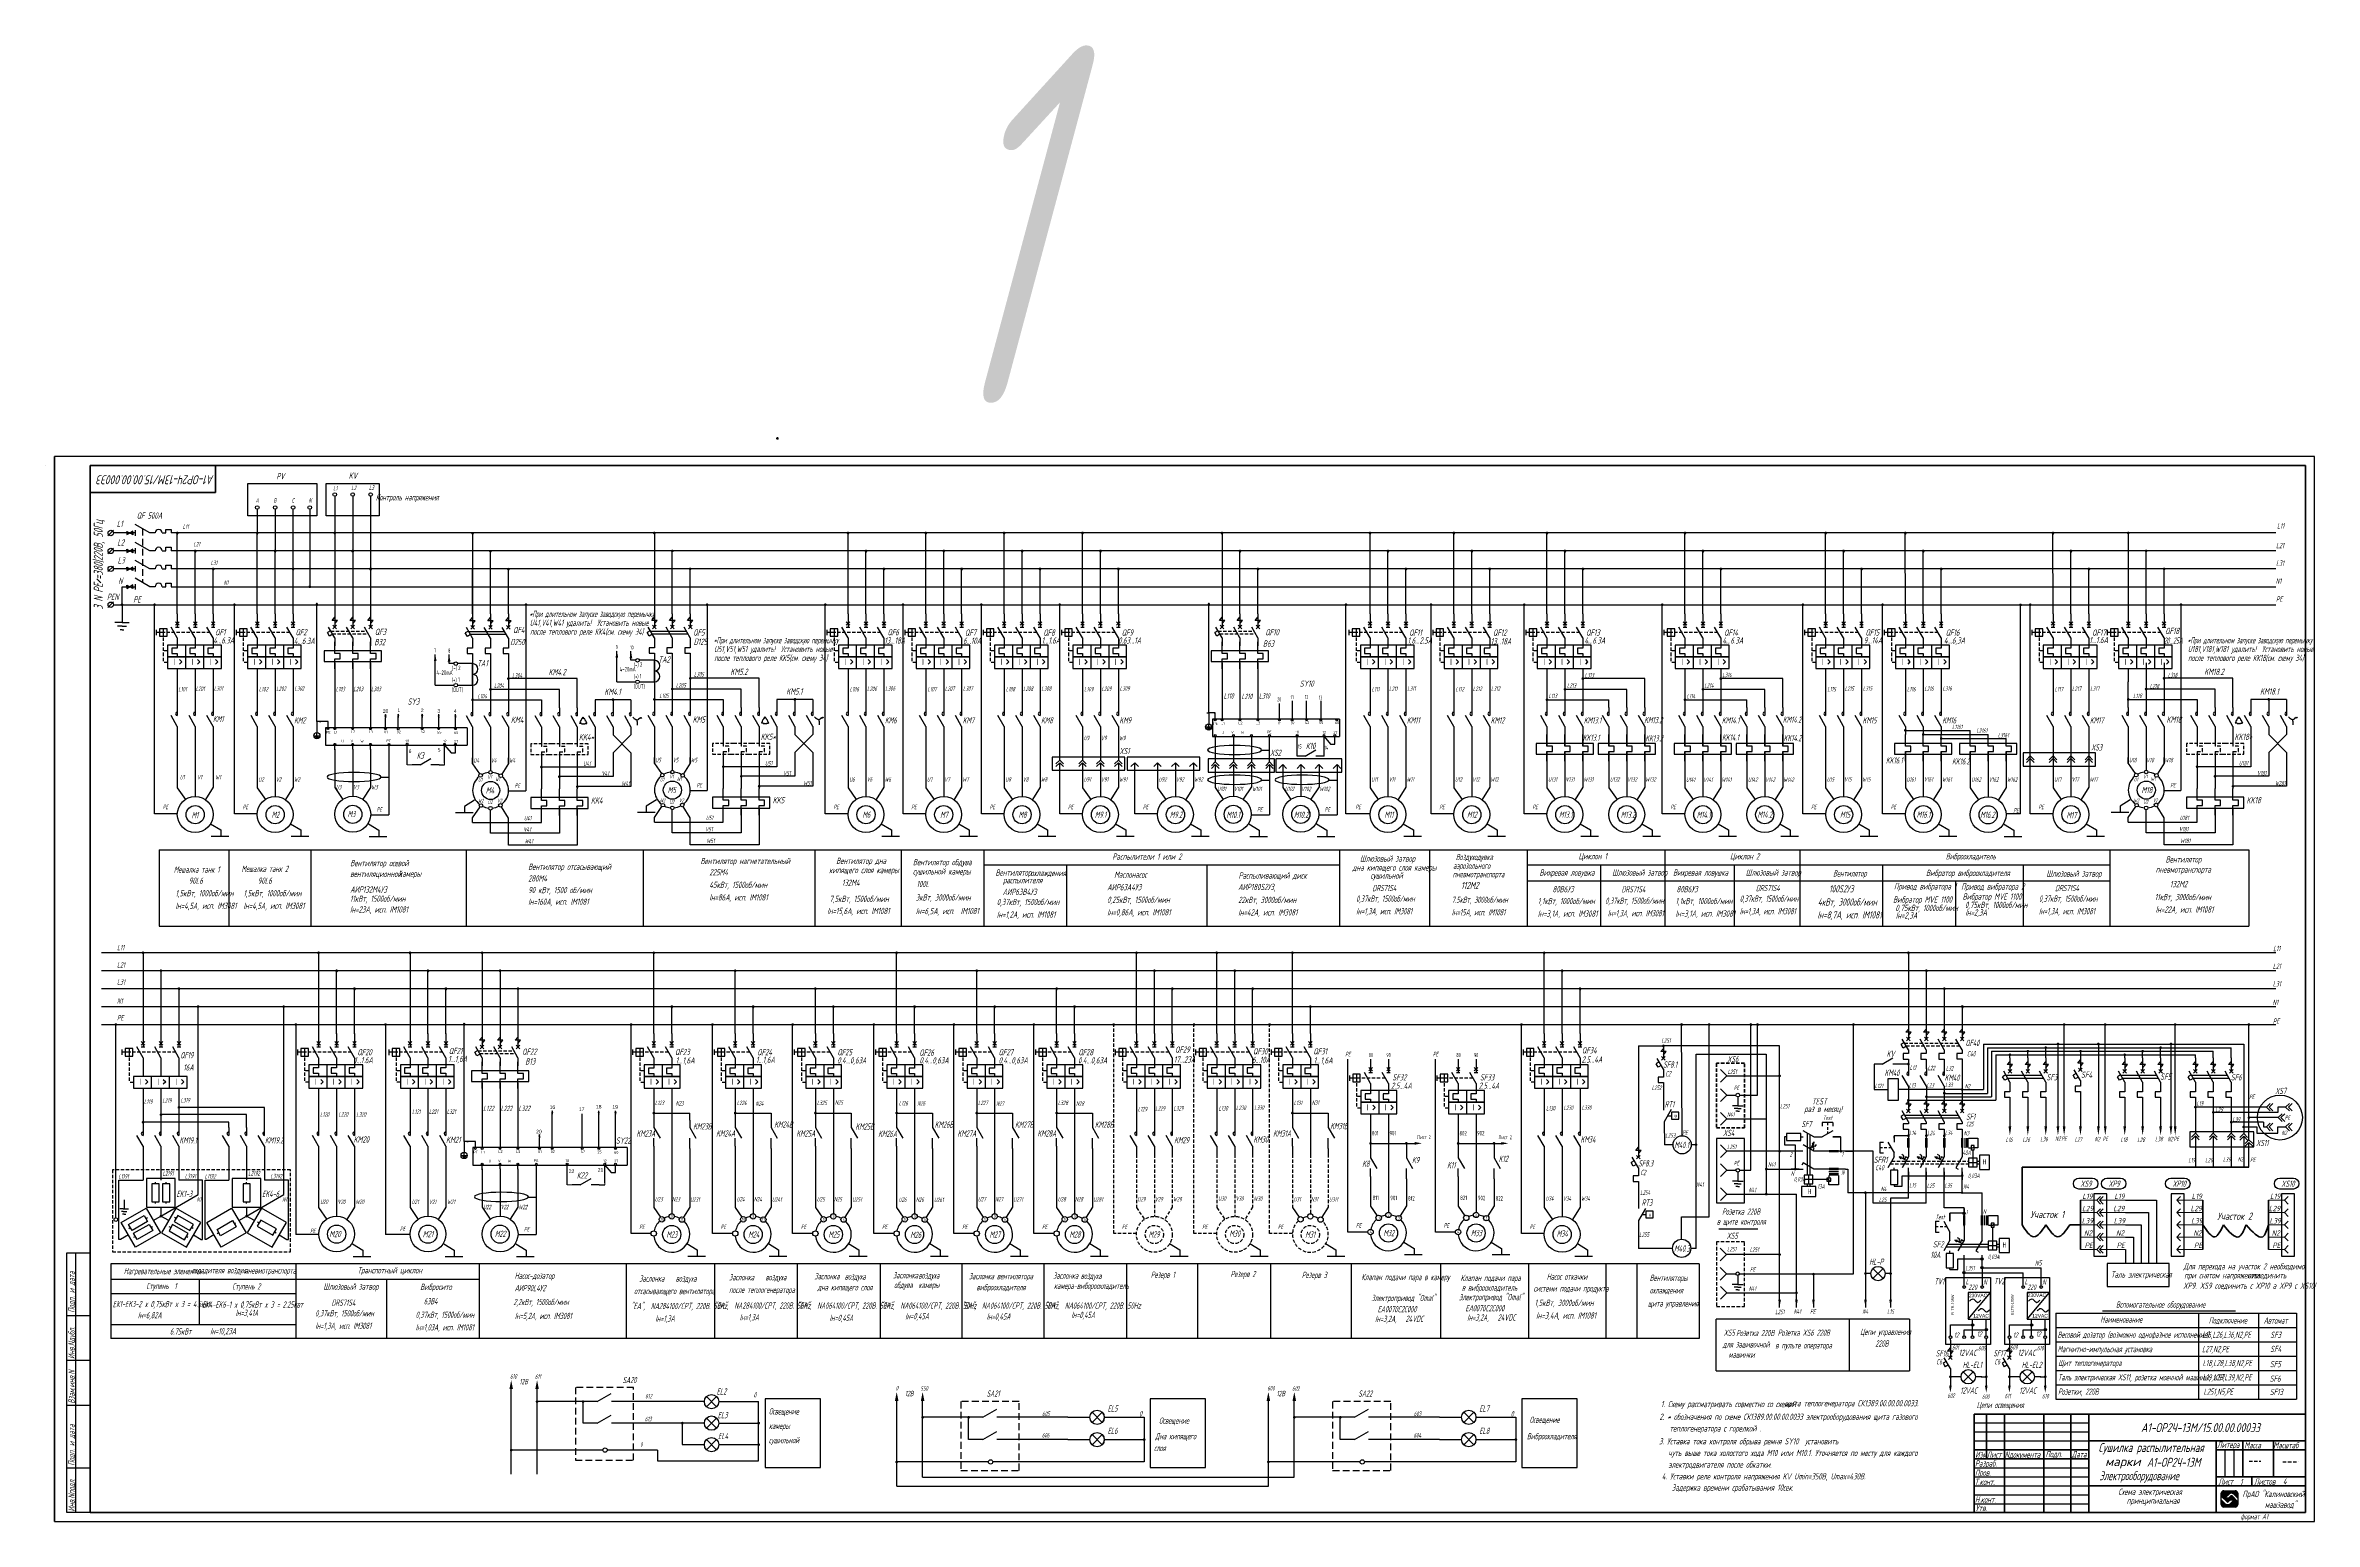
# Model space of a CAD drawing. Header units: millimetres. Extents: x 294 to 6216, y -3442 to 2720.
# Drawn here: x 303 to 1569, y 215 to 1039 of the extents above; entities that cross this region are included whole.
import ezdxf
from ezdxf.enums import TextEntityAlignment as Align

# ---------------------------------------------------------------- set-up
doc = ezdxf.new("R2010")
doc.units = ezdxf.units.MM
doc.header["$LTSCALE"] = 15
for name, pattern in [('CENTER', [2, 1.25, -0.25, 0.25, -0.25]), ('DOT', [0.25, 0, -0.25]), ('HIDDEN', [0.375, 0.25, -0.125]), ('HIDDEN2', [0.1875, 0.125, -0.0625]), ('K5LT_BASIC', [0]), ('K5LT_THIN', [0])]:
    doc.linetypes.add(name, pattern=pattern)
for name, color, linetype, lineweight in [('0.35 TEXT', 7, 'Continuous', 35), ('0.4 ТЕКСТ', 7, 'Continuous', 40), ('LWT 0.5', 7, 'Continuous', 50), ('LWT 0.6', 7, 'Continuous', 50), ('LWT 0.7', 7, 'Continuous', 70)]:
    doc.layers.add(name, color=color, linetype=linetype, lineweight=lineweight)
for name, color, linetype in [('2DE_SWN', 7, 'Continuous'), ('ОСЕВАЯ', 7, 'CENTER'), ('ШТРИХОВАЯ', 7, 'HIDDEN'), ('ШТРИХОВАЯ 2', 7, 'HIDDEN2')]:
    doc.layers.add(name, color=color, linetype=linetype)
doc.styles.add('33', font='gost.shx', dxfattribs={"width": 0.75, "oblique": 15, "height": 2.5})
doc.styles.add('34', font='gost.shx', dxfattribs={"width": 0.75, "oblique": 15, "height": 3.5})
doc.styles.add('35', font='gost.shx', dxfattribs={"width": 0.75, "oblique": 15, "height": 5})
doc.styles.add('OPIS', font='TXT.SHX', dxfattribs={"height": 1.5})
doc.styles.add('OPSI', font='ISI-ROMANS_PL.SHX', dxfattribs={"height": 1.5})

# ---------------------------------------------------------------- blocks, each defined once
blk = doc.blocks.new('Контактор 3 ф')
at = {"linetype": 'K5LT_BASIC'}
for p, q in [((0, 0), (0, -4.5)), ((10, 0), (10, -4.5)), ((20, 0), (20, -4.5)), ((0, -10.5), (-3.46, -4.5)), ((0, -10.5), (0, -15)), ((10, -10.5), (6.54, -4.5)), ((10, -10.5), (10, -15)), ((20, -10.5), (16.54, -4.5)), ((20, -10.5), (20, -15))]:
    blk.add_line(p, q, dxfattribs=at)
for centre in [(0, -3.5), (10, -3.5), (20, -3.5)]:
    blk.add_arc(centre, 1, 90, 270, dxfattribs=at)
blk = doc.blocks.new('QF+KK')
for p, q in [((0, 0), (0, -7.5)), ((10, 0), (10, -7.5)), ((20, 0), (20, -7.5)), ((-11.6, -12), (-11.6, -9)), ((-9.6, -10.5), (-11.6, -10.5)), ((-6.8, -10.5), (-9.9, -10.5)), ((-7.8, -8.4), (-7.8, -12.6)), ((0, -13.5), (-3.5, -7.5)), ((-1, -6.5), (1, -4.5)), ((-1, -4.5), (1, -6.5)), ((-1, -7.5), (1, -7.5)), ((10, -13.5), (6.5, -7.5)), ((9, -6.5), (11, -4.5)), ((9, -4.5), (11, -6.5)), ((9, -7.5), (11, -7.5)), ((20, -13.5), (16.5, -7.5)), ((19, -6.5), (21, -4.5)), ((19, -4.5), (21, -6.5)), ((19, -7.5), (21, -7.5)), ((0, -19.2), (-3, -19.2)), ((-3, -19.2), (-3, -22.2)), ((-3, -22.2), (0, -22.2)), ((0, -13.5), (0, -18)), ((0, -18), (0, -19.2)), ((0, -22.2), (0, -24)), ((4.6, -17.5), (4.6, -24)), ((4.6, -24), (4.6, -30.5)), ((10, -19.2), (7, -19.2)), ((7, -19.2), (7, -22.2)), ((7, -22.2), (10, -22.2)), ((10, -13.5), (10, -18)), ((10, -18), (10, -19.2)), ((10, -22.2), (10, -24)), ((14.6, -17.5), (14.6, -24)), ((14.6, -24), (14.6, -30.5)), ((20, -19.2), (17, -19.2)), ((17, -19.2), (17, -22.2)), ((17, -22.2), (20, -22.2)), ((20, -13.5), (20, -18)), ((20, -18), (20, -19.2)), ((20, -22.2), (20, -24)), ((0, -30.5), (0, -38)), ((1.3, -25.6), (2.6, -26.9)), ((2.6, -26.9), (1.3, -28.2)), ((10, -30.5), (10, -38)), ((11.3, -25.6), (12.6, -26.9)), ((12.6, -26.9), (11.3, -28.2)), ((20, -30.5), (20, -38)), ((21.4, -25.6), (22.7, -26.9)), ((22.7, -26.9), (21.4, -28.2))]:
    blk.add_line(p, q)
for points in [[(-9.9, -12.6), (-5.7, -12.6), (-5.7, -8.4), (-9.9, -8.4)], [(-5.4, -24), (24.6, -24), (24.6, -17.5), (-5.4, -17.5)], [(-5.4, -30.5), (24.6, -30.5), (24.6, -24), (-5.4, -24)]]:
    blk.add_lwpolyline(points, close=True)
at = {"layer": 'ШТРИХОВАЯ 2'}
for p, q in [((18.3, -10.5), (-7.8, -10.5)), ((-7.8, -10.5), (-7.8, -27.2)), ((-5.4, -20.8), (-7.8, -20.8)), ((-5.4, -27.2), (-7.8, -27.2))]:
    blk.add_line(p, q, dxfattribs=at)
at = {"layer": '0.35 TEXT', "style": '34', "width": 0.75}
for p in [(-2, -28.6), (8, -28.6), (18.1, -28.6)]:
    blk.add_text('I ', height=3.5, dxfattribs=at).set_placement(p)
blk = doc.blocks.new('Авт выкл с тепл и дугогаш вертик')
for p, q in [((0, 0), (0, -7.5)), ((-2.31, -9.5), (-4.04, -10.5)), ((-2.88, -12.5), (-4.04, -10.5)), ((0, -13.5), (-3.46, -7.5)), ((-1.15, -11.5), (-2.88, -12.5)), ((-2.16, -9.75), (17.84, -9.75)), ((-1.5, -3.75), (0, -2)), ((1.5, -3.75), (-1.5, -3.75)), ((-1.3, -11.25), (18.7, -11.25)), ((-1, -8.5), (1, -6.5)), ((-1, -6.5), (1, -8.5)), ((0, -5.5), (1.5, -3.75)), ((10, -13.5), (6.54, -7.5)), ((8.5, -3.75), (10, -2)), ((11.5, -3.75), (8.5, -3.75)), ((9, -8.5), (11, -6.5)), ((9, -6.5), (11, -8.5)), ((10, 0), (10, -7.5)), ((10, -5.5), (11.5, -3.75)), ((20, -13.5), (16.54, -7.5)), ((18.5, -3.75), (20, -2)), ((21.5, -3.75), (18.5, -3.75)), ((19, -8.5), (21, -6.5)), ((19, -6.5), (21, -8.5)), ((20, 0), (20, -7.5)), ((20, -5.5), (21.5, -3.75)), ((0, -19), (-3, -19)), ((-3, -19), (-3, -22)), ((-3, -22), (0, -22)), ((0, -13.5), (0, -18)), ((0, -18), (0, -19)), ((0, -22), (0, -27.5)), ((10, -19), (7, -19)), ((7, -19), (7, -22)), ((7, -22), (10, -22)), ((10, -13.5), (10, -18)), ((10, -18), (10, -19)), ((10, -22), (10, -27.5)), ((20, -19), (17, -19)), ((17, -19), (17, -22)), ((17, -22), (20, -22)), ((20, -13.5), (20, -18)), ((20, -18), (20, -19)), ((20, -22), (20, -27.5))]:
    blk.add_line(p, q)
blk = doc.blocks.new('Реле тепловое 3 ф')
at = {"linetype": 'K5LT_BASIC'}
for p, q in [((0, -6.5), (0, 0)), ((10, -6.5), (10, 0)), ((20, -6.5), (20, 0)), ((6, -5), (-6, -5)), ((-6, -5), (-6, -11)), ((-6, -11), (6, -11)), ((3, -6.5), (0, -6.5)), ((0, -9.5), (3, -9.5)), ((0, -15), (0, -9.5)), ((3, -9.5), (3, -6.5)), ((16, -5), (4, -5)), ((4, -11), (16, -11)), ((13, -6.5), (10, -6.5)), ((10, -9.5), (13, -9.5)), ((10, -15), (10, -9.5)), ((13, -9.5), (13, -6.5)), ((26, -5), (14, -5)), ((14, -11), (26, -11)), ((23, -6.5), (20, -6.5)), ((20, -9.5), (23, -9.5)), ((20, -15), (20, -9.5)), ((23, -9.5), (23, -6.5)), ((26, -11), (26, -5))]:
    blk.add_line(p, q, dxfattribs=at)
blk = doc.blocks.new('Transformer - WYE')
for p, q in [((-0.526796, 0.299999), (-0.700001, 0.4)), ((-0.180385, 0.099999), (0, 0)), ((0.180384, 0.099999), (0, 0)), ((0.526795, 0.299999), (0.699999, 0.4)), ((0, -0.2), (0, -0.000001)), ((0, -0.600001), (0, -0.800001))]:
    blk.add_line(p, q)
for centre, start, end in [((-0.483494, 0.275), 150, 330), ((-0.396892, 0.224999), 150, 330), ((-0.310289, 0.175), 150, 330), ((-0.223687, 0.125), 150, 330), ((0.223686, 0.125), 29.99999, 210), ((0.310288, 0.174999), 29.99999, 210), ((0.396891, 0.224999), 29.99999, 210), ((0.483493, 0.274999), 29.99999, 210), ((0, -0.25), 270, 90), ((0, -0.35), 270, 90), ((0, -0.45), 270, 90), ((0, -0.55), 270, 90)]:
    blk.add_arc(centre, 0.05, start, end)
blk = doc.blocks.new('Transformer - Delta')
for p, q in [((-0.1, -0.173205), (0, 0)), ((0.1, -0.173205), (0, 0)), ((-0.3, -0.519615), (-0.4, -0.7)), ((-0.2, -0.7), (-0.4, -0.7)), ((0.2, -0.7), (0.4, -0.7)), ((0.3, -0.519615), (0.4, -0.7))]:
    blk.add_line(p, q)
for centre, start, end in [((-0.275, -0.476314), 60, 240), ((-0.225, -0.389711), 60, 240), ((-0.175, -0.303109), 60, 240), ((-0.15, -0.7), 180, 0), ((-0.125, -0.216506), 60, 240), ((-0.05, -0.7), 180, 0), ((0.05, -0.7), 180, 0), ((0.125, -0.216506), 300, 120), ((0.15, -0.7), 180, 0), ((0.175, -0.303109), 300, 120), ((0.225, -0.389712), 300, 120), ((0.275, -0.476314), 300, 120)]:
    blk.add_arc(centre, 0.05, start, end)
blk = doc.blocks.new('11')
at = {"const_width": 0.75}
blk.add_lwpolyline([(-0.375, 0, 1), (0.375, 0, 1)], format="xyb", close=True, dxfattribs=at)
blk = doc.blocks.new('UZIEMIENIE')
for p, q in [((0, 0), (4.9, 0)), ((2.4, 0), (2.4, 2.4)), ((2.4, -0.9), (1, -0.9)), ((2.4, -1.8), (1.6, -1.8)), ((2.4, -0.9), (3.8, -0.9)), ((2.4, -1.8), (3.2, -1.8))]:
    blk.add_line(p, q)
blk.add_circle((2.4, 0), 2.43)
blk = doc.blocks.new('STRZALKA')
h = blk.add_hatch(color=256)
h.dxf.hatch_style = 2
h.paths.add_polyline_path([(0.7, 0), (0.7, -0.3), (1.8, 0), (0.7, 0.3)])
blk.add_line((0.7, 0), (0, 0))
blk.add_lwpolyline([(1.8, 0), (0.7, 0.3), (0.7, -0.3)], close=True)
blk = doc.blocks.new('НР контакт')
at = {"linetype": 'K5LT_BASIC'}
for p, q in [((4.5, 0), (0, 0)), ((4.5, 0), (10.5, 3.46)), ((15, 0), (10.5, 0))]:
    blk.add_line(p, q, dxfattribs=at)
blk = doc.blocks.new('Лампа сигнальная')
at = {"linetype": 'K5LT_BASIC'}
for p, q in [((3.5, 0), (0, 0)), ((10.33, -2.83), (4.67, 2.83)), ((4.67, -2.83), (10.33, 2.83)), ((15, 0), (11.5, 0))]:
    blk.add_line(p, q, dxfattribs=at)
blk.add_circle((7.5, 0), 4, dxfattribs=at)
blk = doc.blocks.new('Кнопка НР без фикс лев')
at = {"linetype": 'K5LT_BASIC'}
for p, q in [((0, 0), (4.5, 0)), ((10.5, 8), (4.5, 8)), ((4.5, 8), (4.5, 6)), ((10.5, 3.46), (4.5, 0)), ((10.5, 8), (10.5, 6)), ((10.5, 0), (15, 0))]:
    blk.add_line(p, q, dxfattribs=at)
at = {"linetype": 'K5LT_THIN'}
for p, q in [((7.5, 8), (7.5, 6.5)), ((7.5, 5.5), (7.5, 4)), ((7.5, 3), (7.5, 1.73))]:
    blk.add_line(p, q, dxfattribs=at)
blk = doc.blocks.new('KROPKA')
blk.add_hatch(color=256).paths.add_polyline_path([(0.7, 0, 1), (-0.7, 0, 1)])
blk.add_circle((0, 0), 0.654)

msp = doc.modelspace()

# ---------------------------------------------------------------- hatches: boundary and pattern name
h = msp.add_hatch(color=256)
h.paths.add_polyline_path([(1289.777, 425.666), (1289.941, 427.077), (1289.367, 425.88)])
h.paths.add_polyline_path([(1289.367, 425.88), (1289.941, 427.077), (1288.958, 426.094)])
for points in [[(1303.654, 421.172), (1303.654, 422.629), (1298.217, 422.629), (1298.217, 421.172)], [(1343.312, 429.243), (1341.855, 429.243), (1341.855, 423.806), (1343.312, 423.806)], [(1353.312, 429.243), (1351.855, 429.243), (1351.855, 423.806), (1353.312, 423.806)], [(1363.312, 429.243), (1361.855, 429.243), (1361.855, 423.806), (1363.312, 423.806)], [(1373.312, 429.243), (1371.855, 429.243), (1371.855, 423.806), (1373.312, 423.806)], [(1376.163, 429.243), (1374.706, 429.243), (1374.706, 423.806), (1376.163, 423.806)], [(1303.654, 411.172), (1303.654, 412.629), (1298.217, 412.629), (1298.217, 411.172)], [(1303.654, 408.322), (1303.654, 409.779), (1298.217, 409.779), (1298.217, 408.322)], [(1374.424, 386.041), (1372.967, 386.041), (1372.967, 380.604), (1374.424, 380.604)], [(1384.424, 386.041), (1382.967, 386.041), (1382.967, 380.604), (1384.424, 380.604)], [(1387.274, 386.041), (1385.818, 386.041), (1385.818, 380.604), (1387.274, 380.604)], [(1521.457, 230.676, -0.38404878), (1524.108, 230.63), (1526.307, 228.432), (1526.307, 231.095, 0.41421356), (1524.867, 232.535), (1518.598, 232.535, 0.41421356), (1517.158, 231.095), (1517.158, 229.526), (1520.339, 226.346, 0.38404878), (1521.064, 226.333), (1522.247, 227.516), (1524.287, 227.516), (1522.009, 225.247, -0.38404878), (1519.357, 225.293), (1517.158, 227.49), (1517.158, 224.827, 0.41421356), (1518.598, 223.387), (1524.867, 223.387, 0.41421356), (1526.307, 224.827), (1526.307, 226.396), (1523.126, 229.577, 0.38404878), (1522.402, 229.589), (1521.219, 228.406), (1519.178, 228.406)]]:
    msp.add_hatch(color=256).paths.add_polyline_path(points)
h = msp.add_hatch(color=256)
h.paths.add_polyline_path([(1338.819, 418.529), (1337.407, 418.692), (1338.604, 418.118)])
h.paths.add_polyline_path([(1338.604, 418.118), (1337.407, 418.692), (1338.39, 417.709)])
h = msp.add_hatch(color=256)
h.paths.add_polyline_path([(1348.819, 418.529), (1347.407, 418.692), (1348.604, 418.118)])
h.paths.add_polyline_path([(1348.604, 418.118), (1347.407, 418.692), (1348.39, 417.709)])
h = msp.add_hatch(color=256)
h.paths.add_polyline_path([(1358.819, 418.529), (1357.407, 418.692), (1358.604, 418.118)])
h.paths.add_polyline_path([(1358.604, 418.118), (1357.407, 418.692), (1358.39, 417.709)])
h = msp.add_hatch(color=256)
h.paths.add_polyline_path([(1369.931, 372.164), (1368.519, 372.327), (1369.716, 371.753)])
h.paths.add_polyline_path([(1369.716, 371.753), (1368.519, 372.327), (1369.502, 371.344)])

# ---------------------------------------------------------------- linework, layer by layer
for p, q in [((303.213, 804.294, -0.02), (303.213, 804.294, -0.02)), ((1569.213, 809.294, -0.02), (308.213, 809.294, -0.02)), ((308.213, 512.294, -0.02), (308.213, 809.294, -0.02)), ((308.213, 809.294, -0.02), (308.213, 215.294, -0.02)), ((308.213, 512.294, -0.02), (308.213, 809.294, -0.02)), ((308.213, 809.294, -0.02), (308.213, 215.294, -0.02)), ((1569.213, 215.294, -0.02), (1569.213, 809.294, -0.02)), ((464.66, 787.18, -0.02), (464.66, 766.534, -0.02)), ((474.66, 787.18, -0.02), (474.66, 756.534, -0.02)), ((484.66, 787.18, -0.02), (484.66, 746.534, -0.02)), ((421.396, 779.921, -0.02), (421.392, 766.714, -0.02)), ((431.398, 779.921, -0.02), (431.398, 756.714, -0.02)), ((441.398, 746.714, -0.02), (441.398, 779.921, -0.02)), ((341.261, 768.283, -0.02), (338.136, 765.158, -0.02)), ((353.532, 766.714, -0.02), (341.192, 766.714, -0.02)), ((348.709, 767.633, -0.02), (350.441, 766.633, -0.02)), ((348.709, 766.633, -0.02), (348.709, 767.633, -0.02)), ((348.709, 766.795, -0.02), (348.709, 765.795, -0.02)), ((348.709, 765.795, -0.02), (350.441, 766.795, -0.02)), ((352.033, 767.714, -0.02), (350.301, 766.714, -0.02)), ((352.033, 765.714, -0.02), (350.301, 766.714, -0.02)), ((352.033, 766.714, -0.02), (352.033, 767.714, -0.02)), ((352.033, 766.714, -0.02), (352.033, 765.714, -0.02)), ((361.532, 766.714, -0.02), (353.358, 771.433, -0.02)), ((361.532, 756.714, -0.02), (353.358, 761.433, -0.02)), ((353.532, 765.214, -0.02), (353.532, 768.214, -0.02)), ((364.428, 766.714, -0.02), (361.532, 766.714, -0.02)), ((368.428, 766.714, -0.02), (370.428, 766.714, -0.02)), ((370.428, 766.714, -0.02), (370.428, 768.714, -0.02)), ((370.428, 768.714, -0.02), (373.428, 768.714, -0.02)), ((373.428, 768.714, -0.02), (373.428, 766.714, -0.02)), ((1547.638, 766.714, -0.02), (373.428, 766.714, -0.02)), ((376.812, 721.714, -0.02), (376.805, 766.714, -0.02)), ((421.398, 721.714, -0.02), (421.392, 766.714, -0.02)), ((464.653, 766.714, -0.02), (464.666, 714.214, -0.02)), ((541.532, 766.534, -0.02), (541.532, 715.796, -0.02)), ((642.981, 766.714, -0.02), (642.981, 715.976, -0.02)), ((751.021, 721.714, -0.02), (751.014, 766.714, -0.02)), ((794.401, 721.714, -0.02), (794.394, 766.714, -0.02)), ((838.109, 721.714, -0.02), (838.102, 766.714, -0.02)), ((881.821, 721.714, -0.02), (881.814, 766.714, -0.02)), ((959.672, 766.735, -0.02), (959.672, 716.27, -0.02)), ((1042.237, 721.714, -0.02), (1042.23, 766.714, -0.02)), ((1088.998, 721.714, -0.02), (1088.991, 766.714, -0.02)), ((1140.949, 721.714, -0.02), (1140.943, 766.714, -0.02)), ((1217.937, 721.714, -0.02), (1217.931, 766.714, -0.02)), ((1296.426, 721.714, -0.02), (1296.419, 766.714, -0.02)), ((1340.878, 721.714, -0.02), (1340.871, 766.714, -0.02)), ((1423.26, 721.714, -0.02), (1423.253, 766.714, -0.02)), ((1465.228, 766.714, -0.02), (1465.228, 715.976, -0.02)), ((341.261, 758.283, -0.02), (338.136, 755.158, -0.02)), ((341.261, 748.283, -0.02), (338.136, 745.158, -0.02)), ((353.532, 756.714, -0.02), (341.192, 756.714, -0.02)), ((348.709, 756.633, -0.02), (348.709, 757.633, -0.02)), ((348.709, 757.633, -0.02), (350.441, 756.633, -0.02)), ((348.709, 755.795, -0.02), (350.441, 756.795, -0.02)), ((348.709, 756.795, -0.02), (348.709, 755.795, -0.02)), ((348.709, 747.633, -0.02), (350.441, 746.633, -0.02)), ((348.709, 746.633, -0.02), (348.709, 747.633, -0.02)), ((352.033, 757.714, -0.02), (350.301, 756.714, -0.02)), ((352.033, 755.714, -0.02), (350.301, 756.714, -0.02)), ((352.033, 747.714, -0.02), (350.301, 746.714, -0.02)), ((352.033, 756.714, -0.02), (352.033, 757.714, -0.02)), ((352.033, 756.714, -0.02), (352.033, 755.714, -0.02)), ((352.033, 746.714, -0.02), (352.033, 747.714, -0.02)), ((361.532, 746.714, -0.02), (353.358, 751.433, -0.02)), ((353.532, 755.214, -0.02), (353.532, 758.214, -0.02)), ((353.532, 745.214, -0.02), (353.532, 748.214, -0.02)), ((364.428, 756.714, -0.02), (361.532, 756.714, -0.02)), ((368.428, 756.714, -0.02), (370.428, 756.714, -0.02)), ((370.428, 758.714, -0.02), (373.428, 758.714, -0.02)), ((370.428, 756.714, -0.02), (370.428, 758.714, -0.02)), ((370.428, 746.714, -0.02), (370.428, 748.714, -0.02)), ((370.428, 748.714, -0.02), (373.428, 748.714, -0.02)), ((373.428, 758.714, -0.02), (373.428, 756.714, -0.02)), ((1547.638, 756.714, -0.02), (373.428, 756.714, -0.02)), ((373.428, 748.714, -0.02), (373.428, 746.714, -0.02)), ((386.812, 721.714, -0.02), (386.812, 756.714, -0.02)), ((431.398, 721.714, -0.02), (431.398, 756.714, -0.02)), ((474.66, 756.714, -0.02), (474.666, 714.214, -0.02)), ((551.532, 721.534, -0.02), (551.532, 756.534, -0.02)), ((652.981, 721.714, -0.02), (652.981, 756.714, -0.02)), ((761.021, 721.714, -0.02), (761.021, 756.714, -0.02)), ((804.401, 721.714, -0.02), (804.401, 756.714, -0.02)), ((848.109, 721.714, -0.02), (848.109, 756.714, -0.02)), ((891.821, 721.714, -0.02), (891.821, 756.714, -0.02)), ((969.672, 721.714, -0.02), (969.672, 756.714, -0.02)), ((1052.237, 721.714, -0.02), (1052.237, 756.714, -0.02)), ((1098.998, 721.714, -0.02), (1098.998, 756.714, -0.02)), ((1150.949, 721.714, -0.02), (1150.949, 756.714, -0.02)), ((1227.937, 721.714, -0.02), (1227.937, 756.714, -0.02)), ((1306.426, 721.714, -0.02), (1306.426, 756.714, -0.02)), ((1350.878, 721.714, -0.02), (1350.878, 756.714, -0.02)), ((1433.26, 721.714, -0.02), (1433.26, 756.714, -0.02)), ((1475.228, 721.714, -0.02), (1475.228, 756.714, -0.02)), ((331.848, 741.126, -0.02), (334.152, 738.822, -0.02)), ((353.532, 746.714, -0.02), (341.192, 746.714, -0.02)), ((345.97, 726.714, -0.02), (345.97, 736.714, -0.02)), ((345.97, 736.714, -0.02), (353.532, 736.714, -0.02)), ((348.709, 746.795, -0.02), (348.709, 745.795, -0.02)), ((348.709, 745.795, -0.02), (350.441, 746.795, -0.02)), ((348.709, 737.633, -0.02), (350.441, 736.633, -0.02)), ((348.709, 736.633, -0.02), (348.709, 737.633, -0.02)), ((348.709, 736.795, -0.02), (348.709, 735.795, -0.02)), ((348.709, 735.795, -0.02), (350.441, 736.795, -0.02)), ((352.033, 745.714, -0.02), (350.301, 746.714, -0.02)), ((352.033, 737.714, -0.02), (350.301, 736.714, -0.02)), ((352.033, 735.714, -0.02), (350.301, 736.714, -0.02)), ((352.033, 746.714, -0.02), (352.033, 745.714, -0.02)), ((352.033, 736.714, -0.02), (352.033, 737.714, -0.02)), ((352.033, 736.714, -0.02), (352.033, 735.714, -0.02)), ((361.532, 736.714, -0.02), (353.358, 741.433, -0.02)), ((353.532, 735.214, -0.02), (353.532, 738.214, -0.02)), ((364.428, 746.714, -0.02), (361.532, 746.714, -0.02)), ((364.428, 736.714, -0.02), (361.532, 736.714, -0.02)), ((368.428, 746.714, -0.02), (370.428, 746.714, -0.02)), ((368.428, 736.714, -0.02), (370.428, 736.714, -0.02)), ((370.428, 736.714, -0.02), (370.428, 738.714, -0.02)), ((370.428, 738.714, -0.02), (373.428, 738.714, -0.02)), ((1547.638, 746.714, -0.02), (373.428, 746.714, -0.02)), ((373.428, 738.714, -0.02), (373.428, 736.714, -0.02)), ((373.428, 736.714, -0.02), (1547.638, 736.714, -0.02)), ((396.812, 721.714, -0.02), (396.812, 746.714, -0.02)), ((441.398, 721.714, -0.02), (441.398, 746.714, -0.02)), ((484.666, 746.714, -0.02), (484.666, 714.214, -0.02)), ((541.532, 721.534, -0.02), (541.532, 746.534, -0.02)), ((541.539, 721.534, -0.02), (541.539, 746.534, -0.02)), ((561.532, 721.534, -0.02), (561.532, 746.534, -0.02)), ((662.981, 721.714, -0.02), (662.981, 746.714, -0.02)), ((771.021, 721.714, -0.02), (771.021, 746.714, -0.02)), ((814.401, 721.714, -0.02), (814.401, 746.714, -0.02)), ((858.109, 721.714, -0.02), (858.109, 746.714, -0.02)), ((901.821, 721.714, -0.02), (901.821, 746.714, -0.02)), ((979.672, 721.714, -0.02), (979.672, 746.714, -0.02)), ((1062.237, 721.714, -0.02), (1062.237, 746.714, -0.02)), ((1108.998, 721.714, -0.02), (1108.998, 746.714, -0.02)), ((1160.949, 721.714, -0.02), (1160.949, 746.714, -0.02)), ((1237.937, 721.714, -0.02), (1237.937, 746.714, -0.02)), ((1316.426, 721.714, -0.02), (1316.426, 746.714, -0.02)), ((1360.878, 721.714, -0.02), (1360.878, 746.714, -0.02)), ((1443.26, 721.714, -0.02), (1443.26, 746.714, -0.02)), ((1485.228, 721.714, -0.02), (1485.228, 746.714, -0.02)), ((341.261, 728.283, -0.02), (338.136, 725.158, -0.02)), ((341.192, 726.714, -0.02), (353.532, 726.714, -0.02)), ((345.97, 726.714, -0.02), (1547.638, 726.714, -0.02)), ((345.97, 726.714, -0.02), (345.97, 716.714, -0.02)), ((364.107, 610.157, -0.02), (364.107, 727.089, -0.02)), ((376.812, 721.714, -0.02), (376.812, 714.214, -0.02)), ((386.812, 721.714, -0.02), (386.812, 714.214, -0.02)), ((396.812, 721.714, -0.02), (396.812, 714.214, -0.02)), ((408.694, 610.157, -0.02), (408.694, 727.089, -0.02)), ((421.398, 721.714, -0.02), (421.398, 714.214, -0.02)), ((431.398, 721.714, -0.02), (431.398, 714.214, -0.02)), ((441.398, 721.714, -0.02), (441.398, 714.214, -0.02)), ((454.653, 661.519, -0.02), (454.653, 727.089, -0.02)), ((738.316, 610.157, -0.02), (738.316, 727.089, -0.02)), ((751.021, 721.714, -0.02), (751.021, 714.214, -0.02)), ((761.021, 721.714, -0.02), (761.021, 714.214, -0.02)), ((771.021, 721.714, -0.02), (771.021, 714.214, -0.02)), ((781.696, 610.157, -0.02), (781.696, 727.089, -0.02)), ((794.401, 721.714, -0.02), (794.401, 714.214, -0.02)), ((804.401, 721.714, -0.02), (804.401, 714.214, -0.02)), ((814.401, 721.714, -0.02), (814.401, 714.214, -0.02)), ((825.405, 610.157, -0.02), (825.405, 727.089, -0.02)), ((838.109, 721.714, -0.02), (838.109, 714.214, -0.02)), ((848.109, 721.714, -0.02), (848.109, 714.214, -0.02)), ((858.109, 721.714, -0.02), (858.109, 714.214, -0.02)), ((869.117, 640.078, -0.02), (869.117, 727.089, -0.02)), ((881.821, 721.714, -0.02), (881.821, 714.214, -0.02)), ((891.821, 721.714, -0.02), (891.821, 714.214, -0.02)), ((901.821, 721.714, -0.02), (901.821, 714.214, -0.02)), ((952.298, 666.414, -0.02), (952.298, 727.089, -0.02)), ((959.672, 721.714, -0.02), (959.672, 714.214, -0.02)), ((969.672, 721.714, -0.02), (969.672, 714.214, -0.02)), ((979.672, 721.714, -0.02), (979.672, 714.214, -0.02)), ((1028.789, 610.157, -0.02), (1028.789, 727.089, -0.02)), ((1042.237, 721.714, -0.02), (1042.237, 714.214, -0.02)), ((1052.237, 721.714, -0.02), (1052.237, 714.214, -0.02)), ((1062.237, 721.714, -0.02), (1062.237, 714.214, -0.02)), ((1076.294, 610.157, -0.02), (1076.294, 727.089, -0.02)), ((1088.998, 721.714, -0.02), (1088.998, 714.214, -0.02)), ((1098.998, 721.714, -0.02), (1098.998, 714.214, -0.02)), ((1108.998, 721.714, -0.02), (1108.998, 714.214, -0.02)), ((1128.245, 610.157, -0.02), (1128.245, 727.089, -0.02)), ((1140.949, 721.714, -0.02), (1140.949, 714.214, -0.02)), ((1150.949, 721.714, -0.02), (1150.949, 714.214, -0.02)), ((1160.949, 721.714, -0.02), (1160.949, 714.214, -0.02)), ((1205.233, 610.157, -0.02), (1205.233, 727.089, -0.02)), ((1217.937, 721.714, -0.02), (1217.937, 714.214, -0.02)), ((1227.937, 721.714, -0.02), (1227.937, 714.214, -0.02)), ((1237.937, 721.714, -0.02), (1237.937, 714.214, -0.02)), ((1283.721, 610.157, -0.02), (1283.721, 727.089, -0.02)), ((1296.426, 721.714, -0.02), (1296.426, 714.214, -0.02)), ((1306.426, 721.714, -0.02), (1306.426, 714.214, -0.02)), ((1316.426, 721.714, -0.02), (1316.426, 714.214, -0.02)), ((1328.173, 610.157, -0.02), (1328.173, 727.089, -0.02)), ((1340.878, 721.714, -0.02), (1340.878, 714.214, -0.02)), ((1350.878, 721.714, -0.02), (1350.878, 714.214, -0.02)), ((1360.878, 721.714, -0.02), (1360.878, 714.214, -0.02)), ((1405.165, 610.058, -0.02), (1405.165, 726.99, -0.02)), ((1410.556, 610.157, -0.02), (1410.556, 727.089, -0.02)), ((1423.26, 721.714, -0.02), (1423.26, 714.214, -0.02)), ((1433.26, 721.714, -0.02), (1433.26, 714.214, -0.02)), ((1443.26, 721.714, -0.02), (1443.26, 714.214, -0.02)), ((1475.228, 721.714, -0.02), (1475.228, 714.214, -0.02)), ((345.97, 716.714, -0.02), (341.97, 716.714, -0.02)), ((345.97, 714.714, -0.02), (343.47, 714.714, -0.02)), ((345.97, 712.714, -0.02), (344.97, 712.714, -0.02)), ((345.97, 716.714, -0.02), (349.97, 716.714, -0.02)), ((345.97, 714.714, -0.02), (348.47, 714.714, -0.02)), ((345.97, 712.714, -0.02), (346.97, 712.714, -0.02)), ((462.356, 712.214, -0.02), (460.626, 711.214, -0.02)), ((461.786, 709.214, -0.02), (460.626, 711.214, -0.02)), ((464.666, 708.214, -0.02), (461.206, 714.214, -0.02)), ((463.516, 710.214, -0.02), (461.786, 709.214, -0.02)), ((463.166, 717.964, -0.02), (464.666, 719.714, -0.02)), ((466.166, 717.964, -0.02), (463.166, 717.964, -0.02)), ((463.666, 713.214, -0.02), (465.666, 715.214, -0.02)), ((463.666, 715.214, -0.02), (465.666, 713.214, -0.02)), ((464.666, 716.214, -0.02), (466.166, 717.964, -0.02)), ((474.666, 708.214, -0.02), (471.206, 714.214, -0.02)), ((473.166, 717.964, -0.02), (474.666, 719.714, -0.02)), ((476.166, 717.964, -0.02), (473.166, 717.964, -0.02)), ((473.666, 713.214, -0.02), (475.666, 715.214, -0.02)), ((473.666, 715.214, -0.02), (475.666, 713.214, -0.02)), ((474.666, 716.214, -0.02), (476.166, 717.964, -0.02)), ((484.666, 708.214, -0.02), (481.206, 714.214, -0.02)), ((483.166, 717.964, -0.02), (484.666, 719.714, -0.02)), ((486.166, 717.964, -0.02), (483.166, 717.964, -0.02)), ((483.666, 713.214, -0.02), (485.666, 715.214, -0.02)), ((483.666, 715.214, -0.02), (485.666, 713.214, -0.02)), ((484.666, 716.214, -0.02), (486.166, 717.964, -0.02)), ((957.362, 712.214, -0.02), (955.632, 711.214, -0.02)), ((956.792, 709.214, -0.02), (955.632, 711.214, -0.02)), ((959.672, 708.214, -0.02), (956.212, 714.214, -0.02)), ((958.522, 710.214, -0.02), (956.792, 709.214, -0.02)), ((958.172, 717.964, -0.02), (959.672, 719.714, -0.02)), ((961.172, 717.964, -0.02), (958.172, 717.964, -0.02)), ((958.672, 713.214, -0.02), (960.672, 715.214, -0.02)), ((958.672, 715.214, -0.02), (960.672, 713.214, -0.02)), ((959.672, 716.214, -0.02), (961.172, 717.964, -0.02)), ((969.672, 708.214, -0.02), (966.212, 714.214, -0.02)), ((968.172, 717.964, -0.02), (969.672, 719.714, -0.02)), ((971.172, 717.964, -0.02), (968.172, 717.964, -0.02)), ((968.672, 713.214, -0.02), (970.672, 715.214, -0.02)), ((968.672, 715.214, -0.02), (970.672, 713.214, -0.02)), ((969.672, 716.214, -0.02), (971.172, 717.964, -0.02)), ((979.672, 708.214, -0.02), (976.212, 714.214, -0.02)), ((978.172, 717.964, -0.02), (979.672, 719.714, -0.02)), ((981.172, 717.964, -0.02), (978.172, 717.964, -0.02)), ((978.672, 713.214, -0.02), (980.672, 715.214, -0.02)), ((978.672, 715.214, -0.02), (980.672, 713.214, -0.02)), ((979.672, 716.214, -0.02), (981.172, 717.964, -0.02)), ((464.666, 708.214, -0.02), (464.666, 703.714, -0.02)), ((474.666, 708.214, -0.02), (474.666, 703.714, -0.02)), ((484.666, 708.214, -0.02), (484.666, 703.714, -0.02)), ((520.699, 681.847, -0.02), (520.698, 698.994, -0.02)), ((528.443, 693.847, -0.02), (528.443, 698.994, -0.02)), ((622.044, 683.711, -0.02), (622.043, 700.858, -0.02)), ((629.892, 695.711, -0.02), (629.892, 700.858, -0.02)), ((959.672, 708.214, -0.02), (959.672, 703.714, -0.02)), ((969.672, 708.214, -0.02), (969.672, 703.714, -0.02)), ((979.672, 708.214, -0.02), (979.672, 703.714, -0.02)), ((376.812, 691.214, -0.02), (376.812, 669.354, -0.02)), ((386.812, 691.214, -0.02), (386.812, 669.354, -0.02)), ((396.812, 691.214, -0.02), (396.812, 669.354, -0.02)), ((421.398, 691.214, -0.02), (421.398, 669.354, -0.02)), ((431.398, 691.214, -0.02), (431.398, 669.354, -0.02)), ((441.398, 691.214, -0.02), (441.398, 669.354, -0.02)), ((464.666, 694.214, -0.02), (464.666, 681.495, -0.02)), ((474.666, 694.214, -0.02), (474.666, 681.495, -0.02)), ((484.666, 694.214, -0.02), (484.666, 681.495, -0.02)), ((531.153, 693.847, -0.02), (528.443, 693.847, -0.02)), ((541.917, 693.848, -0.02), (533.153, 693.847, -0.02)), ((541.538, 689.688, -0.02), (541.528, 673.688, -0.02)), ((541.536, 693.933, -0.02), (541.531, 681.925, -0.02)), ((541.532, 694.034, -0.02), (541.532, 669.175, -0.02)), ((541.559, 693.89, -0.02), (541.554, 681.882, -0.02)), ((541.561, 693.89, -0.02), (541.582, 693.895, -0.02)), ((551.532, 694.034, -0.02), (551.532, 669.175, -0.02)), ((561.532, 694.034, -0.02), (561.532, 669.175, -0.02)), ((599.98, 685.482, -0.02), (561.532, 685.482, -0.02)), ((599.98, 669.175, -0.02), (599.98, 685.482, -0.02)), ((622.044, 683.71, -0.02), (632.603, 683.712, -0.02)), ((632.603, 695.712, -0.02), (629.892, 695.711, -0.02)), ((643.367, 695.712, -0.02), (634.603, 695.712, -0.02)), ((634.603, 683.712, -0.02), (643.002, 683.713, -0.02)), ((642.987, 689.867, -0.02), (642.977, 673.867, -0.02)), ((642.985, 695.798, -0.02), (642.98, 683.79, -0.02)), ((642.981, 694.214, -0.02), (642.981, 669.354, -0.02)), ((643.008, 695.754, -0.02), (643.003, 683.746, -0.02)), ((643.008, 683.754, -0.02), (643.025, 683.754, -0.02)), ((643.01, 695.754, -0.02), (643.031, 695.76, -0.02)), ((652.981, 694.214, -0.02), (652.981, 669.354, -0.02)), ((662.981, 694.214, -0.02), (662.981, 669.354, -0.02)), ((701.429, 685.662, -0.02), (662.981, 685.662, -0.02)), ((701.429, 669.354, -0.02), (701.429, 685.662, -0.02)), ((751.021, 691.214, -0.02), (751.021, 669.354, -0.02)), ((761.021, 691.214, -0.02), (761.021, 669.354, -0.02)), ((771.021, 691.214, -0.02), (771.021, 669.354, -0.02)), ((794.401, 691.214, -0.02), (794.401, 669.354, -0.02)), ((804.401, 691.214, -0.02), (804.401, 669.354, -0.02)), ((814.401, 691.214, -0.02), (814.401, 669.354, -0.02)), ((838.109, 691.214, -0.02), (838.109, 669.354, -0.02)), ((848.109, 691.214, -0.02), (848.109, 669.354, -0.02)), ((858.109, 691.214, -0.02), (858.109, 669.354, -0.02)), ((881.821, 691.214, -0.02), (881.821, 669.354, -0.02)), ((891.821, 691.214, -0.02), (891.821, 669.354, -0.02)), ((901.821, 691.214, -0.02), (901.821, 669.354, -0.02)), ((959.672, 694.214, -0.02), (959.672, 677.685, -0.02)), ((969.672, 694.214, -0.02), (969.672, 677.685, -0.02)), ((979.672, 694.214, -0.02), (979.672, 677.685, -0.02)), ((1042.237, 691.214, -0.02), (1042.237, 669.354, -0.02)), ((1052.237, 691.214, -0.02), (1052.237, 669.354, -0.02)), ((1062.237, 691.214, -0.02), (1062.237, 669.354, -0.02)), ((1088.998, 691.214, -0.02), (1088.998, 669.354, -0.02)), ((1098.998, 691.214, -0.02), (1098.998, 669.354, -0.02)), ((1108.998, 691.214, -0.02), (1108.998, 669.354, -0.02)), ((1140.949, 691.214, -0.02), (1140.949, 669.354, -0.02)), ((1150.949, 691.214, -0.02), (1150.949, 669.354, -0.02)), ((1160.949, 691.214, -0.02), (1160.949, 669.354, -0.02)), ((1195.46, 685.482, -0.02), (1160.953, 685.482, -0.02)), ((1195.46, 669.354, -0.02), (1195.46, 685.482, -0.02)), ((1217.937, 691.214, -0.02), (1217.937, 669.354, -0.02)), ((1227.937, 691.214, -0.02), (1227.937, 669.354, -0.02)), ((1237.937, 691.214, -0.02), (1237.937, 669.354, -0.02)), ((1272.448, 685.482, -0.02), (1237.941, 685.482, -0.02)), ((1272.448, 669.354, -0.02), (1272.448, 685.482, -0.02)), ((1296.426, 691.214, -0.02), (1296.426, 669.354, -0.02)), ((1306.426, 691.214, -0.02), (1306.426, 669.354, -0.02)), ((1316.426, 691.214, -0.02), (1316.426, 669.354, -0.02)), ((1340.878, 691.214, -0.02), (1340.878, 669.354, -0.02)), ((1350.878, 691.214, -0.02), (1350.878, 669.354, -0.02)), ((1360.878, 691.214, -0.02), (1360.878, 669.354, -0.02)), ((1423.26, 691.214, -0.02), (1423.26, 669.354, -0.02)), ((1433.26, 691.214, -0.02), (1433.26, 669.354, -0.02)), ((1443.26, 691.214, -0.02), (1443.26, 669.354, -0.02)), ((1465.228, 669.354, -0.02), (1465.228, 683.714, -0.02)), ((1475.228, 694.214, -0.02), (1475.228, 669.354, -0.02)), ((1485.228, 694.214, -0.02), (1485.228, 669.354, -0.02)), ((1523.676, 685.662, -0.02), (1485.228, 685.662, -0.02)), ((1523.676, 669.354, -0.02), (1523.676, 685.662, -0.02)), ((464.666, 681.495, -0.02), (464.666, 658.033, -0.02)), ((474.666, 681.495, -0.02), (474.666, 658.033, -0.02)), ((484.666, 681.495, -0.02), (484.666, 658.033, -0.02)), ((520.699, 681.846, -0.02), (531.153, 681.847, -0.02)), ((533.153, 681.847, -0.02), (541.552, 681.848, -0.02)), ((541.528, 673.688, -0.02), (579.98, 673.688, -0.02)), ((541.559, 681.89, -0.02), (541.575, 681.89, -0.02)), ((589.98, 679.499, -0.02), (551.532, 679.499, -0.02)), ((579.98, 673.688, -0.02), (579.98, 669.175, -0.02)), ((589.98, 669.175, -0.02), (589.98, 679.499, -0.02)), ((609.914, 673.688, -0.02), (609.914, 669.175, -0.02)), ((629.914, 673.688, -0.02), (609.914, 673.688, -0.02)), ((619.914, 673.688, -0.02), (619.914, 669.175, -0.02)), ((629.914, 673.688, -0.02), (629.914, 669.175, -0.02)), ((642.977, 673.867, -0.02), (681.429, 673.867, -0.02)), ((691.429, 679.679, -0.02), (652.981, 679.679, -0.02)), ((681.429, 673.867, -0.02), (681.429, 669.354, -0.02)), ((691.429, 669.354, -0.02), (691.429, 679.679, -0.02)), ((711.363, 673.867, -0.02), (711.363, 669.354, -0.02)), ((731.363, 673.867, -0.02), (711.363, 673.867, -0.02)), ((721.363, 673.867, -0.02), (721.363, 669.354, -0.02)), ((731.363, 673.867, -0.02), (731.363, 669.354, -0.02)), ((959.672, 677.685, -0.02), (959.672, 662.928, -0.02)), ((969.672, 677.685, -0.02), (969.672, 662.928, -0.02)), ((979.672, 677.685, -0.02), (979.672, 662.928, -0.02)), ((998.808, 673.182, -0.02), (998.798, 662.928, -0.02)), ((1014.73, 673.182, -0.02), (1014.73, 662.928, -0.02)), ((1140.949, 673.688, -0.02), (1175.46, 673.688, -0.02)), ((1185.46, 679.499, -0.02), (1150.953, 679.499, -0.02)), ((1175.46, 669.354, -0.02), (1175.46, 673.688, -0.02)), ((1185.46, 669.354, -0.02), (1185.46, 679.499, -0.02)), ((1217.937, 673.688, -0.02), (1252.448, 673.688, -0.02)), ((1262.448, 679.499, -0.02), (1227.941, 679.499, -0.02)), ((1252.448, 669.354, -0.02), (1252.448, 673.688, -0.02)), ((1262.448, 669.354, -0.02), (1262.448, 679.499, -0.02)), ((1465.224, 673.867, -0.02), (1503.676, 673.867, -0.02)), ((1513.676, 679.679, -0.02), (1475.228, 679.679, -0.02)), ((1503.676, 673.867, -0.02), (1503.676, 669.354, -0.02)), ((1513.676, 669.354, -0.02), (1513.676, 679.679, -0.02)), ((1533.61, 673.867, -0.02), (1533.61, 669.354, -0.02)), ((1553.61, 673.867, -0.02), (1533.61, 673.867, -0.02)), ((1543.61, 673.867, -0.02), (1543.61, 669.354, -0.02)), ((1553.61, 673.867, -0.02), (1553.61, 669.354, -0.02)), ((460.9, 661.519, -0.02), (454.653, 661.519, -0.02)), ((460.9, 658.033, -0.02), (460.9, 661.519, -0.02)), ((513.405, 658.033, -0.02), (513.405, 663.895, -0.02)), ((522.635, 658.026, -0.02), (522.635, 663.662, -0.02)), ((531.96, 664.854, -0.02), (531.96, 663.788, -0.02)), ((955.905, 666.414, -0.02), (952.298, 666.414, -0.02)), ((955.905, 662.928, -0.02), (955.905, 666.414, -0.02)), ((376.812, 654.318, -0.02), (376.812, 624.588, -0.02)), ((386.812, 654.324, -0.02), (386.812, 619.687, -0.02)), ((396.812, 654.354, -0.02), (396.812, 624.858, -0.02)), ((421.398, 654.318, -0.02), (421.398, 624.588, -0.02)), ((431.398, 654.324, -0.02), (431.398, 619.687, -0.02)), ((441.398, 654.354, -0.02), (441.398, 624.858, -0.02)), ((459.419, 648.359, -0.02), (538.484, 648.359, -0.02)), ((464.666, 646.191, -0.02), (464.662, 624.801, -0.02)), ((464.666, 645.711, -0.02), (464.666, 648.359, -0.02)), ((474.666, 646.191, -0.02), (474.666, 648.359, -0.02)), ((474.666, 646.191, -0.02), (474.666, 619.864, -0.02)), ((484.666, 646.191, -0.02), (484.662, 624.801, -0.02)), ((484.666, 645.946, -0.02), (484.666, 648.359, -0.02)), ((494.912, 648.284, -0.02), (494.912, 609.576, -0.02)), ((505.004, 637.379, -0.02), (505.004, 648.359, -0.02)), ((525.946, 640.473, -0.02), (525.946, 648.36, -0.02)), ((525.946, 638.327, -0.02), (525.946, 646.779, -0.02)), ((541.532, 654.175, -0.02), (541.532, 644.675, -0.02)), ((551.532, 654.175, -0.02), (551.532, 644.675, -0.02)), ((561.532, 654.175, -0.02), (561.532, 644.675, -0.02)), ((579.98, 654.175, -0.02), (579.98, 647.675, -0.02)), ((589.98, 654.175, -0.02), (589.98, 647.675, -0.02)), ((599.98, 654.175, -0.02), (599.98, 647.675, -0.02)), ((609.914, 654.175, -0.02), (609.914, 636.171, -0.02)), ((629.914, 654.175, -0.02), (619.914, 644.175, -0.02)), ((619.914, 654.175, -0.02), (629.914, 644.175, -0.02)), ((642.981, 654.354, -0.02), (642.981, 644.854, -0.02)), ((652.981, 654.354, -0.02), (652.981, 644.854, -0.02)), ((662.981, 654.354, -0.02), (662.981, 644.854, -0.02)), ((681.429, 654.354, -0.02), (681.429, 647.854, -0.02)), ((691.429, 654.354, -0.02), (691.429, 647.854, -0.02)), ((701.429, 654.354, -0.02), (701.429, 647.854, -0.02)), ((711.363, 654.354, -0.02), (711.363, 636.351, -0.02)), ((731.363, 654.354, -0.02), (721.363, 644.354, -0.02)), ((721.363, 654.354, -0.02), (731.363, 644.354, -0.02)), ((751.021, 654.318, -0.02), (751.021, 624.588, -0.02)), ((761.021, 654.324, -0.02), (761.021, 619.687, -0.02)), ((771.021, 654.354, -0.02), (771.021, 624.858, -0.02)), ((794.401, 654.318, -0.02), (794.401, 624.588, -0.02)), ((804.401, 654.324, -0.02), (804.401, 619.687, -0.02)), ((814.401, 654.354, -0.02), (814.401, 624.858, -0.02)), ((838.109, 654.318, -0.02), (838.109, 624.588, -0.02)), ((848.109, 654.324, -0.02), (848.109, 619.687, -0.02)), ((858.109, 654.354, -0.02), (858.109, 624.858, -0.02)), ((881.821, 654.318, -0.02), (881.821, 640.078, -0.02)), ((891.821, 654.324, -0.02), (891.821, 640.078, -0.02)), ((901.821, 654.354, -0.02), (901.821, 640.078, -0.02)), ((954.424, 653.255, -0.02), (1025.168, 653.255, -0.02)), ((955.897, 653.268, -0.02), (955.893, 639.013, -0.02)), ((965.993, 653.233, -0.02), (965.993, 639.013, -0.02)), ((976.031, 653.268, -0.02), (976.079, 639.013, -0.02)), ((1001.57, 642.24, -0.02), (1001.57, 653.255, -0.02)), ((1016.559, 646.981, -0.02), (1016.559, 653.255, -0.02)), ((1016.57, 642.24, -0.02), (1016.559, 649.567, -0.02)), ((1042.237, 654.318, -0.02), (1042.237, 624.588, -0.02)), ((1052.237, 654.324, -0.02), (1052.237, 619.687, -0.02)), ((1062.237, 654.354, -0.02), (1062.237, 624.858, -0.02)), ((1088.998, 654.318, -0.02), (1088.998, 624.588, -0.02)), ((1098.998, 654.324, -0.02), (1098.998, 619.687, -0.02)), ((1108.998, 654.354, -0.02), (1108.998, 624.858, -0.02)), ((1140.949, 654.318, -0.02), (1140.949, 647.854, -0.02)), ((1150.949, 654.324, -0.02), (1150.949, 647.854, -0.02)), ((1160.949, 654.354, -0.02), (1160.949, 647.854, -0.02)), ((1175.46, 654.318, -0.02), (1175.46, 647.854, -0.02)), ((1185.46, 654.324, -0.02), (1185.46, 647.854, -0.02)), ((1195.46, 654.354, -0.02), (1195.46, 647.854, -0.02)), ((1217.937, 654.318, -0.02), (1217.937, 647.854, -0.02)), ((1227.937, 654.324, -0.02), (1227.937, 647.854, -0.02)), ((1237.937, 654.354, -0.02), (1237.937, 647.854, -0.02)), ((1252.448, 654.318, -0.02), (1252.448, 647.854, -0.02)), ((1262.448, 654.324, -0.02), (1262.448, 647.854, -0.02)), ((1272.448, 654.354, -0.02), (1272.448, 647.854, -0.02)), ((1296.426, 654.318, -0.02), (1296.426, 624.588, -0.02)), ((1306.426, 654.324, -0.02), (1306.426, 619.687, -0.02)), ((1316.426, 654.354, -0.02), (1316.426, 624.858, -0.02)), ((1340.878, 656.604, -0.02), (1377.068, 656.604, -0.02)), ((1350.878, 654.354, -0.02), (1387.068, 654.354, -0.02)), ((1360.878, 652.046, -0.02), (1397.068, 652.046, -0.02)), ((1423.26, 654.318, -0.02), (1423.26, 624.588, -0.02)), ((1433.26, 654.324, -0.02), (1433.26, 619.687, -0.02)), ((1443.26, 654.354, -0.02), (1443.26, 624.858, -0.02)), ((1465.228, 654.354, -0.02), (1465.228, 644.854, -0.02)), ((1475.228, 654.354, -0.02), (1475.228, 644.854, -0.02)), ((1485.228, 654.354, -0.02), (1485.228, 644.854, -0.02)), ((1503.676, 654.354, -0.02), (1503.676, 647.854, -0.02)), ((1513.676, 654.354, -0.02), (1513.676, 647.854, -0.02)), ((1523.676, 654.354, -0.02), (1523.676, 647.854, -0.02)), ((1533.61, 654.354, -0.02), (1533.61, 636.351, -0.02)), ((1553.61, 654.354, -0.02), (1543.61, 644.354, -0.02)), ((1543.61, 654.354, -0.02), (1553.61, 644.354, -0.02)), ((522.826, 637.379, -0.02), (525.946, 637.379, -0.02)), ((541.532, 644.675, -0.02), (541.532, 641.269, -0.02)), ((541.532, 637.913, -0.02), (545.421, 632.3, -0.02)), ((551.532, 644.675, -0.02), (551.532, 641.269, -0.02)), ((551.532, 641.275, -0.02), (551.532, 634.189, -0.02)), ((561.532, 638.183, -0.02), (557.807, 632.165, -0.02)), ((561.532, 644.675, -0.02), (561.532, 641.269, -0.02)), ((579.98, 644.675, -0.02), (579.98, 624.092, -0.02)), ((609.914, 636.171, -0.02), (579.98, 636.171, -0.02)), ((589.98, 644.675, -0.02), (589.98, 624.092, -0.02)), ((599.98, 644.675, -0.02), (599.98, 624.092, -0.02)), ((619.914, 644.175, -0.02), (619.914, 630.816, -0.02)), ((629.914, 644.175, -0.02), (629.914, 625.256, -0.02)), ((642.981, 644.854, -0.02), (642.981, 641.449, -0.02)), ((642.981, 638.093, -0.02), (646.871, 632.48, -0.02)), ((652.981, 644.854, -0.02), (652.981, 641.449, -0.02)), ((652.981, 641.454, -0.02), (652.981, 634.369, -0.02)), ((662.981, 638.363, -0.02), (659.256, 632.344, -0.02)), ((662.981, 644.854, -0.02), (662.981, 641.449, -0.02)), ((681.429, 644.854, -0.02), (681.429, 624.272, -0.02)), ((711.363, 636.351, -0.02), (681.429, 636.351, -0.02)), ((691.429, 644.854, -0.02), (691.429, 624.272, -0.02)), ((701.429, 644.854, -0.02), (701.429, 624.272, -0.02)), ((721.363, 644.354, -0.02), (721.363, 630.996, -0.02)), ((731.363, 644.354, -0.02), (731.363, 625.436, -0.02)), ((869.117, 640.078, -0.02), (866.996, 637.957, -0.02)), ((869.117, 638.578, -0.02), (866.996, 636.457, -0.02)), ((869.117, 640.078, -0.02), (871.238, 637.957, -0.02)), ((869.117, 638.578, -0.02), (871.238, 636.457, -0.02)), ((869.117, 610.157, -0.02), (869.117, 638.578, -0.02)), ((881.821, 640.078, -0.02), (879.7, 637.957, -0.02)), ((881.821, 638.578, -0.02), (879.7, 636.457, -0.02)), ((881.821, 640.078, -0.02), (883.943, 637.957, -0.02)), ((881.821, 638.578, -0.02), (883.943, 636.457, -0.02)), ((881.821, 638.578, -0.02), (881.821, 624.588, -0.02)), ((891.821, 640.078, -0.02), (889.7, 637.957, -0.02)), ((891.821, 638.578, -0.02), (889.7, 636.457, -0.02)), ((891.821, 640.078, -0.02), (893.943, 637.957, -0.02)), ((891.821, 638.578, -0.02), (893.943, 636.457, -0.02)), ((891.821, 638.578, -0.02), (891.821, 619.687, -0.02)), ((901.821, 640.078, -0.02), (899.7, 637.957, -0.02)), ((901.821, 638.578, -0.02), (899.7, 636.457, -0.02)), ((901.821, 640.078, -0.02), (903.943, 637.957, -0.02)), ((901.821, 638.578, -0.02), (903.943, 636.457, -0.02)), ((901.821, 638.578, -0.02), (901.821, 624.858, -0.02)), ((910.956, 638.578, -0.02), (908.835, 636.457, -0.02)), ((910.956, 638.578, -0.02), (913.077, 636.457, -0.02)), ((910.956, 610.157, -0.02), (910.956, 638.578, -0.02)), ((923.661, 638.578, -0.02), (921.539, 636.457, -0.02)), ((923.661, 638.578, -0.02), (925.782, 636.457, -0.02)), ((923.661, 638.578, -0.02), (923.661, 624.588, -0.02)), ((933.661, 638.578, -0.02), (931.539, 636.457, -0.02)), ((933.661, 638.578, -0.02), (935.782, 636.457, -0.02)), ((933.661, 638.578, -0.02), (933.661, 619.687, -0.02)), ((943.661, 638.578, -0.02), (941.539, 636.457, -0.02)), ((943.661, 638.578, -0.02), (945.782, 636.457, -0.02)), ((943.661, 638.578, -0.02), (943.661, 624.858, -0.02)), ((955.893, 639.013, -0.02), (953.771, 636.891, -0.02)), ((955.893, 637.513, -0.02), (953.771, 635.391, -0.02)), ((955.892, 637.512, -0.02), (955.888, 624.801, -0.02)), ((955.893, 639.013, -0.02), (958.014, 636.891, -0.02)), ((955.893, 637.513, -0.02), (958.014, 635.391, -0.02)), ((965.993, 639.013, -0.02), (963.872, 636.891, -0.02)), ((965.993, 637.513, -0.02), (963.872, 635.391, -0.02)), ((965.993, 639.013, -0.02), (968.114, 636.891, -0.02)), ((965.993, 637.513, -0.02), (965.993, 619.864, -0.02)), ((965.993, 637.513, -0.02), (968.114, 635.391, -0.02)), ((976.079, 639.013, -0.02), (973.958, 636.891, -0.02)), ((976.079, 637.513, -0.02), (973.958, 635.391, -0.02)), ((976.079, 639.013, -0.02), (978.2, 636.891, -0.02)), ((976.079, 637.513, -0.02), (978.2, 635.391, -0.02)), ((976.089, 637.503, -0.02), (976.125, 625.035, -0.02)), ((981.733, 645.583, -0.02), (986.138, 645.583, -0.02)), ((986.138, 639.013, -0.02), (984.017, 636.891, -0.02)), ((986.138, 637.513, -0.02), (984.017, 635.391, -0.02)), ((986.138, 639.013, -0.02), (986.138, 645.583, -0.02)), ((986.138, 639.013, -0.02), (988.26, 636.891, -0.02)), ((986.138, 637.513, -0.02), (988.26, 635.391, -0.02)), ((993.565, 637.513, -0.02), (991.444, 635.391, -0.02)), ((993.564, 637.512, -0.02), (993.561, 624.801, -0.02)), ((993.565, 637.513, -0.02), (995.686, 635.391, -0.02)), ((1003.665, 637.513, -0.02), (1001.544, 635.391, -0.02)), ((1003.665, 637.513, -0.02), (1003.665, 619.864, -0.02)), ((1003.665, 637.513, -0.02), (1005.787, 635.391, -0.02)), ((1013.751, 637.513, -0.02), (1011.63, 635.391, -0.02)), ((1013.751, 637.513, -0.02), (1015.873, 635.391, -0.02)), ((1013.761, 637.503, -0.02), (1013.798, 625.035, -0.02)), ((1023.811, 637.513, -0.02), (1021.69, 635.391, -0.02)), ((1023.811, 637.513, -0.02), (1025.932, 635.391, -0.02)), ((1140.949, 644.854, -0.02), (1140.949, 624.588, -0.02)), ((1150.949, 644.854, -0.02), (1150.949, 619.687, -0.02)), ((1160.949, 644.854, -0.02), (1160.949, 624.858, -0.02)), ((1175.46, 644.854, -0.02), (1175.46, 624.588, -0.02)), ((1185.46, 644.854, -0.02), (1185.46, 619.687, -0.02)), ((1195.46, 644.854, -0.02), (1195.46, 624.858, -0.02)), ((1217.937, 644.854, -0.02), (1217.937, 624.588, -0.02)), ((1227.937, 644.854, -0.02), (1227.937, 619.687, -0.02)), ((1237.937, 644.854, -0.02), (1237.937, 624.858, -0.02)), ((1252.448, 644.854, -0.02), (1252.448, 624.588, -0.02)), ((1262.448, 644.854, -0.02), (1262.448, 619.687, -0.02)), ((1272.448, 644.854, -0.02), (1272.448, 624.858, -0.02)), ((1340.878, 644.854, -0.02), (1340.878, 624.588, -0.02)), ((1350.878, 644.854, -0.02), (1350.878, 619.687, -0.02)), ((1360.878, 644.854, -0.02), (1360.878, 624.858, -0.02)), ((1377.068, 644.854, -0.02), (1377.068, 624.489, -0.02)), ((1387.068, 644.854, -0.02), (1387.068, 619.589, -0.02)), ((1397.068, 644.854, -0.02), (1397.068, 624.759, -0.02)), ((1410.556, 642.396, -0.041), (1408.435, 640.275, -0.041)), ((1410.556, 640.896, -0.041), (1408.435, 638.775, -0.041)), ((1410.556, 642.396, -0.041), (1412.677, 640.275, -0.041)), ((1410.556, 640.896, -0.041), (1412.677, 638.775, -0.041)), ((1423.26, 642.396, -0.041), (1421.139, 640.275, -0.041)), ((1423.26, 640.896, -0.041), (1421.139, 638.775, -0.041)), ((1423.26, 642.396, -0.041), (1425.382, 640.275, -0.041)), ((1423.26, 640.896, -0.041), (1425.382, 638.775, -0.041)), ((1433.263, 642.396, -0.041), (1431.142, 640.275, -0.041)), ((1433.263, 640.896, -0.041), (1431.142, 638.775, -0.041)), ((1433.263, 642.396, -0.041), (1435.384, 640.275, -0.041)), ((1433.263, 640.896, -0.041), (1435.384, 638.775, -0.041)), ((1443.26, 642.396, -0.041), (1441.139, 640.275, -0.041)), ((1443.26, 640.896, -0.041), (1441.139, 638.775, -0.041)), ((1443.26, 642.396, -0.041), (1445.382, 640.275, -0.041)), ((1443.26, 640.896, -0.041), (1445.382, 638.775, -0.041)), ((1465.228, 644.854, -0.02), (1465.228, 641.449, -0.02)), ((1465.228, 638.093, -0.02), (1469.117, 632.48, -0.02)), ((1475.228, 644.854, -0.02), (1475.228, 641.449, -0.02)), ((1475.228, 641.454, -0.02), (1475.228, 634.369, -0.02)), ((1485.228, 638.363, -0.02), (1481.502, 632.344, -0.02)), ((1485.228, 644.854, -0.02), (1485.228, 641.449, -0.02)), ((1503.676, 644.854, -0.02), (1503.676, 624.272, -0.02)), ((1533.61, 636.351, -0.02), (1503.676, 636.351, -0.02)), ((1513.676, 644.854, -0.02), (1513.676, 624.272, -0.02)), ((1523.676, 644.854, -0.02), (1523.676, 624.272, -0.02)), ((1543.61, 644.354, -0.02), (1543.61, 630.996, -0.02)), ((1553.61, 644.354, -0.02), (1553.61, 625.436, -0.02)), ((376.812, 624.588, -0.02), (381.393, 617.976, -0.02)), ((396.812, 624.858, -0.02), (392.56, 617.989, -0.02)), ((421.398, 624.588, -0.02), (425.98, 617.976, -0.02)), ((441.398, 624.858, -0.02), (437.147, 617.989, -0.02)), ((464.662, 624.801, -0.02), (469.109, 618.153, -0.02)), ((484.662, 624.801, -0.02), (480.276, 618.166, -0.02)), ((490.507, 630.465, -0.02), (494.912, 630.465, -0.02)), ((619.914, 630.816, -0.02), (589.98, 630.816, -0.02)), ((629.914, 625.256, -0.02), (599.98, 625.256, -0.02)), ((721.363, 630.996, -0.02), (691.429, 630.996, -0.02)), ((731.363, 625.436, -0.02), (701.429, 625.436, -0.02)), ((751.021, 624.588, -0.02), (755.602, 617.976, -0.02)), ((771.021, 624.858, -0.02), (766.769, 617.989, -0.02)), ((794.401, 624.588, -0.02), (798.982, 617.976, -0.02)), ((814.401, 624.858, -0.02), (810.149, 617.989, -0.02)), ((838.109, 624.588, -0.02), (842.69, 617.976, -0.02)), ((858.109, 624.858, -0.02), (853.857, 617.989, -0.02)), ((881.821, 624.588, -0.02), (886.403, 617.976, -0.02)), ((901.821, 624.858, -0.02), (897.57, 617.989, -0.02)), ((923.661, 624.588, -0.02), (928.242, 617.976, -0.02)), ((943.661, 624.858, -0.02), (939.409, 617.989, -0.02)), ((955.888, 624.801, -0.02), (960.335, 618.153, -0.02)), ((976.125, 625.035, -0.02), (971.502, 618.166, -0.02)), ((981.733, 628.931, -0.02), (986.138, 628.931, -0.02)), ((993.561, 624.801, -0.02), (998.008, 618.153, -0.02)), ((1013.798, 625.035, -0.02), (1009.175, 618.166, -0.02)), ((1019.405, 628.931, -0.02), (1023.811, 628.931, -0.02)), ((1042.237, 624.588, -0.02), (1046.819, 617.976, -0.02)), ((1062.237, 624.858, -0.02), (1057.986, 617.989, -0.02)), ((1088.998, 624.588, -0.02), (1093.579, 617.976, -0.02)), ((1108.998, 624.858, -0.02), (1104.746, 617.989, -0.02)), ((1140.949, 624.588, -0.02), (1145.531, 617.976, -0.02)), ((1160.949, 624.858, -0.02), (1156.698, 617.989, -0.02)), ((1175.46, 624.588, -0.02), (1180.041, 617.976, -0.02)), ((1195.46, 624.858, -0.02), (1191.208, 617.989, -0.02)), ((1217.937, 624.588, -0.02), (1222.519, 617.976, -0.02)), ((1237.937, 624.858, -0.02), (1233.686, 617.989, -0.02)), ((1252.448, 624.588, -0.02), (1257.029, 617.976, -0.02)), ((1272.448, 624.858, -0.02), (1268.196, 617.989, -0.02)), ((1296.426, 624.588, -0.02), (1301.007, 617.976, -0.02)), ((1316.426, 624.858, -0.02), (1312.174, 617.989, -0.02)), ((1340.878, 624.588, -0.02), (1345.459, 617.976, -0.02)), ((1360.878, 624.858, -0.02), (1356.626, 617.989, -0.02)), ((1377.068, 624.489, -0.02), (1381.65, 617.878, -0.02)), ((1397.068, 624.759, -0.02), (1392.817, 617.89, -0.02)), ((1423.26, 624.588, -0.02), (1427.842, 617.976, -0.02)), ((1443.26, 624.858, -0.02), (1439.008, 617.989, -0.02)), ((1543.61, 630.996, -0.02), (1513.676, 630.996, -0.02)), ((1553.61, 625.436, -0.02), (1523.676, 625.436, -0.02)), ((376.799, 610.157, -0.02), (364.107, 610.157, -0.02)), ((421.385, 610.157, -0.02), (408.694, 610.157, -0.02)), ((541.532, 607.889, -0.02), (545.701, 613.904, -0.02)), ((541.532, 605.227, -0.02), (541.532, 607.889, -0.02)), ((551.532, 605.227, -0.02), (551.532, 612.197, -0.02)), ((561.532, 607.619, -0.02), (557.592, 613.984, -0.02)), ((579.98, 605.227, -0.02), (579.98, 613.092, -0.02)), ((589.98, 613.092, -0.02), (589.98, 599.275, -0.02)), ((599.98, 613.092, -0.02), (599.98, 592.563, -0.02)), ((642.981, 608.069, -0.02), (647.15, 614.084, -0.02)), ((642.981, 605.407, -0.02), (642.981, 608.069, -0.02)), ((652.981, 605.407, -0.02), (652.981, 612.377, -0.02)), ((652.981, 599.455, -0.02), (652.981, 607.799, -0.02)), ((662.981, 607.799, -0.02), (659.041, 614.164, -0.02)), ((662.981, 592.743, -0.02), (662.981, 607.799, -0.02)), ((681.429, 605.407, -0.02), (681.429, 613.272, -0.02)), ((691.429, 613.272, -0.02), (691.429, 599.455, -0.02)), ((701.429, 613.272, -0.02), (701.429, 592.743, -0.02)), ((751.008, 610.157, -0.02), (738.316, 610.157, -0.02)), ((794.388, 610.157, -0.02), (781.696, 610.157, -0.02)), ((838.096, 610.157, -0.02), (825.405, 610.157, -0.02)), ((881.808, 610.157, -0.02), (869.117, 610.157, -0.02)), ((923.647, 610.157, -0.02), (910.956, 610.157, -0.02)), ((1042.252, 610.157, -0.02), (1028.789, 610.157, -0.02)), ((1088.985, 610.157, -0.02), (1076.294, 610.157, -0.02)), ((1140.936, 610.157, -0.02), (1128.245, 610.157, -0.02)), ((1217.924, 610.157, -0.02), (1205.233, 610.157, -0.02)), ((1296.413, 610.157, -0.02), (1283.721, 610.157, -0.02)), ((1340.865, 610.157, -0.02), (1328.173, 610.157, -0.02)), ((1405.165, 610.058, -0.02), (1397.054, 610.058, -0.02)), ((1423.247, 610.157, -0.02), (1410.556, 610.157, -0.02)), ((1465.228, 608.069, -0.02), (1469.396, 614.084, -0.02)), ((1465.228, 605.407, -0.02), (1465.228, 608.069, -0.02)), ((1475.228, 605.407, -0.02), (1475.228, 612.377, -0.02)), ((1475.228, 599.455, -0.02), (1475.228, 607.799, -0.02)), ((1485.228, 607.799, -0.02), (1481.288, 614.164, -0.02)), ((1485.228, 592.743, -0.02), (1485.228, 607.799, -0.02)), ((1503.676, 605.407, -0.02), (1503.676, 613.272, -0.02)), ((1513.676, 613.272, -0.02), (1513.676, 599.455, -0.02)), ((1523.676, 613.272, -0.02), (1523.676, 592.743, -0.02)), ((541.532, 605.227, -0.02), (579.98, 605.227, -0.02)), ((551.532, 599.275, -0.02), (551.532, 607.619, -0.02)), ((589.98, 599.275, -0.02), (551.532, 599.275, -0.02)), ((561.532, 592.563, -0.02), (561.532, 607.619, -0.02)), ((642.981, 605.407, -0.02), (681.429, 605.407, -0.02)), ((691.429, 599.455, -0.02), (652.981, 599.455, -0.02)), ((1465.228, 605.407, -0.02), (1503.676, 605.407, -0.02)), ((1513.676, 599.455, -0.02), (1475.228, 599.455, -0.02)), ((366.759, 589.988, -0.02), (366.759, 547.465, -0.02)), ((366.759, 589.988, -0.02), (1532.537, 589.988, -0.02)), ((405.498, 589.988, -0.02), (405.498, 547.465, -0.02)), ((451.329, 589.988, -0.02), (451.329, 547.465, -0.02)), ((537.903, 589.988, -0.02), (537.903, 547.465, -0.02)), ((599.98, 592.563, -0.02), (561.532, 592.563, -0.02)), ((636.768, 589.988, -0.02), (636.768, 547.465, -0.02)), ((701.429, 592.743, -0.02), (662.981, 592.743, -0.02)), ((732.552, 589.988, -0.02), (732.552, 547.465, -0.02)), ((780.665, 589.988, -0.02), (780.665, 547.465, -0.02)), ((826.683, 589.988, -0.02), (826.683, 547.465, -0.02)), ((1025.167, 589.988, -0.02), (1025.167, 547.465, -0.02)), ((1075.421, 589.988, -0.02), (1075.421, 547.465, -0.02)), ((1129.911, 589.988, -0.02), (1129.911, 547.465, -0.02)), ((1206.622, 589.988, -0.02), (1206.646, 547.465, -0.02)), ((1282.059, 589.988, -0.02), (1282.059, 547.465, -0.02)), ((1454.909, 589.988, -0.02), (1454.909, 547.465, -0.02)), ((1523.676, 592.743, -0.02), (1485.228, 592.743, -0.02)), ((1532.537, 589.988, -0.02), (1532.537, 547.465, -0.02)), ((826.683, 581.593, -0.02), (1025.167, 581.593, -0.02)), ((872.879, 581.593, -0.02), (872.879, 547.465, -0.02)), ((951.137, 581.593, -0.02), (951.137, 547.465, -0.02)), ((1129.911, 581.593, -0.02), (1454.909, 581.593, -0.02)), ((1129.911, 572.712, -0.02), (1454.909, 572.712, -0.02)), ((1170.851, 581.55, -0.02), (1170.851, 547.422, -0.02)), ((1245.384, 581.593, -0.02), (1245.384, 547.465, -0.02)), ((1328.067, 581.593, -0.02), (1328.067, 547.465, -0.02)), ((1368.839, 572.818, -0.02), (1368.853, 547.465, -0.02)), ((1406.698, 581.593, -0.02), (1406.698, 547.465, -0.02)), ((366.759, 547.465, -0.02), (1532.537, 547.465, -0.02)), ((1437.65, 532.549, -0.02), (334.576, 532.549, -0.02)), ((357.696, 532.549, -0.02), (357.696, 480.049, -0.02)), ((1547.638, 532.549, -0.02), (394.377, 532.549, -0.02)), ((506.648, 532.27, -0.02), (506.648, 487.549, -0.02)), ((546.85, 532.549, -0.02), (546.864, 480.049, -0.02)), ((642.665, 487.549, -0.02), (642.658, 532.549, -0.02)), ((778.118, 487.549, -0.02), (778.111, 532.549, -0.02)), ((911.91, 487.549, -0.02), (911.903, 532.549, -0.02)), ((956.721, 487.549, -0.02), (956.714, 532.549, -0.02)), ((998.932, 487.549, -0.02), (998.925, 532.549, -0.02)), ((1139.398, 487.549, -0.02), (1139.391, 532.549, -0.02)), ((1342.589, 532.549, -0.02), (1342.589, 488.28, -0.02)), ((1437.65, 522.549, -0.02), (334.576, 522.549, -0.02)), ((367.696, 522.549, -0.02), (367.696, 480.049, -0.02)), ((1547.638, 522.549, -0.02), (394.377, 522.549, -0.02)), ((516.648, 487.353, -0.02), (516.648, 522.353, -0.02)), ((556.857, 522.549, -0.02), (556.864, 480.049, -0.02)), ((688.053, 487.549, -0.02), (688.046, 522.549, -0.02)), ((822.815, 487.549, -0.02), (822.808, 522.549, -0.02)), ((921.91, 487.549, -0.02), (921.91, 522.549, -0.02)), ((966.721, 487.549, -0.02), (966.721, 522.549, -0.02)), ((1149.398, 487.549, -0.02), (1149.398, 522.549, -0.02)), ((1352.589, 522.549, -0.02), (1352.589, 488.28, -0.02)), ((308.213, 215.294, -0.02), (308.213, 512.294, -0.02)), ((1437.65, 512.549, -0.02), (334.576, 512.549, -0.02)), ((377.696, 512.549, -0.02), (377.696, 480.049, -0.02)), ((1547.638, 512.549, -0.02), (394.377, 512.549, -0.02)), ((526.648, 487.353, -0.02), (526.648, 512.353, -0.02)), ((566.864, 512.549, -0.02), (566.864, 480.049, -0.02)), ((732.823, 487.549, -0.02), (732.817, 512.549, -0.02)), ((867.373, 487.549, -0.02), (867.366, 512.549, -0.02)), ((867.373, 487.549, -0.02), (867.366, 512.549, -0.02)), ((931.91, 487.549, -0.02), (931.91, 512.549, -0.02)), ((976.721, 487.549, -0.02), (976.721, 512.549, -0.02)), ((1159.398, 487.549, -0.02), (1159.398, 512.549, -0.02)), ((1362.589, 512.549, -0.02), (1362.589, 488.28, -0.02)), ((334.576, 502.549, -0.02), (1437.65, 502.549, -0.02)), ((388.393, 397.664, -0.02), (388.393, 502.729, -0.02)), ((394.377, 502.549, -0.02), (1547.638, 502.549, -0.02)), ((436.165, 397.664, -0.02), (436.165, 502.729, -0.02)), ((652.665, 487.549, -0.02), (652.665, 502.549, -0.02)), ((698.053, 487.549, -0.02), (698.053, 502.549, -0.02)), ((742.823, 487.549, -0.02), (742.823, 502.549, -0.02)), ((788.118, 487.549, -0.02), (788.118, 502.549, -0.02)), ((832.815, 487.549, -0.02), (832.815, 502.549, -0.02)), ((877.373, 487.549, -0.02), (877.373, 502.549, -0.02)), ((877.373, 487.549, -0.02), (877.373, 502.549, -0.02)), ((1008.932, 487.549, -0.02), (1008.932, 502.549, -0.02)), ((1372.593, 502.549, -0.02), (1372.593, 488.28, -0.02)), ((334.576, 492.549, -0.02), (1435.401, 492.549, -0.02)), ((342.524, 384.751, -0.02), (342.524, 492.729, -0.02)), ((356.696, 481.008, -0.02), (358.696, 483.008, -0.02)), ((356.696, 483.008, -0.02), (358.696, 481.008, -0.02)), ((366.696, 481.008, -0.02), (368.696, 483.008, -0.02)), ((366.696, 483.008, -0.02), (368.696, 481.008, -0.02)), ((376.696, 481.008, -0.02), (378.696, 483.008, -0.02)), ((376.696, 483.008, -0.02), (378.696, 481.008, -0.02)), ((405.206, 492.549, -0.02), (1547.638, 492.549, -0.02)), ((536.851, 427.353, -0.02), (536.851, 492.924, -0.02)), ((545.364, 483.799, -0.02), (546.864, 485.549, -0.02)), ((548.364, 483.799, -0.02), (545.364, 483.799, -0.02)), ((546.864, 482.049, -0.02), (548.364, 483.799, -0.02)), ((555.364, 483.799, -0.02), (556.864, 485.549, -0.02)), ((558.364, 483.799, -0.02), (555.364, 483.799, -0.02)), ((556.864, 482.049, -0.02), (558.364, 483.799, -0.02)), ((565.364, 483.799, -0.02), (566.864, 485.549, -0.02)), ((568.364, 483.799, -0.02), (565.364, 483.799, -0.02)), ((566.864, 482.049, -0.02), (568.364, 483.799, -0.02)), ((629.96, 375.992, -0.02), (629.96, 492.924, -0.02)), ((641.665, 481.008, -0.02), (643.665, 483.008, -0.02)), ((641.665, 483.008, -0.02), (643.665, 481.008, -0.02)), ((642.665, 487.549, -0.02), (642.665, 480.049, -0.02)), ((642.665, 487.549, -0.02), (642.665, 480.049, -0.02)), ((651.665, 481.008, -0.02), (653.665, 483.008, -0.02)), ((651.665, 483.008, -0.02), (653.665, 481.008, -0.02)), ((652.665, 487.549, -0.02), (652.665, 480.049, -0.02)), ((652.665, 487.549, -0.02), (652.665, 480.049, -0.02)), ((675.349, 375.992, -0.02), (675.349, 492.924, -0.02)), ((687.053, 481.008, -0.02), (689.053, 483.008, -0.02)), ((687.053, 483.008, -0.02), (689.053, 481.008, -0.02)), ((688.053, 487.549, -0.02), (688.053, 480.049, -0.02)), ((688.053, 487.549, -0.02), (688.053, 480.049, -0.02)), ((697.053, 481.008, -0.02), (699.053, 483.008, -0.02)), ((697.053, 483.008, -0.02), (699.053, 481.008, -0.02)), ((698.053, 487.549, -0.02), (698.053, 480.049, -0.02)), ((698.053, 487.549, -0.02), (698.053, 480.049, -0.02)), ((720.119, 375.992, -0.02), (720.119, 492.924, -0.02)), ((731.823, 481.008, -0.02), (733.823, 483.008, -0.02)), ((731.823, 483.008, -0.02), (733.823, 481.008, -0.02)), ((732.823, 487.549, -0.02), (732.823, 480.049, -0.02)), ((732.823, 487.549, -0.02), (732.823, 480.049, -0.02)), ((741.823, 481.008, -0.02), (743.823, 483.008, -0.02)), ((741.823, 483.008, -0.02), (743.823, 481.008, -0.02)), ((742.823, 487.549, -0.02), (742.823, 480.049, -0.02)), ((742.823, 487.549, -0.02), (742.823, 480.049, -0.02)), ((765.414, 375.992, -0.02), (765.414, 492.924, -0.02)), ((777.118, 481.008, -0.02), (779.118, 483.008, -0.02)), ((777.118, 483.008, -0.02), (779.118, 481.008, -0.02)), ((778.118, 487.549, -0.02), (778.118, 480.049, -0.02)), ((778.118, 487.549, -0.02), (778.118, 480.049, -0.02)), ((787.118, 481.008, -0.02), (789.118, 483.008, -0.02)), ((787.118, 483.008, -0.02), (789.118, 481.008, -0.02)), ((788.118, 487.549, -0.02), (788.118, 480.049, -0.02)), ((788.118, 487.549, -0.02), (788.118, 480.049, -0.02)), ((810.111, 375.992, -0.02), (810.111, 492.924, -0.02)), ((821.815, 481.008, -0.02), (823.815, 483.008, -0.02)), ((821.815, 483.008, -0.02), (823.815, 481.008, -0.02)), ((822.815, 487.549, -0.02), (822.815, 480.049, -0.02)), ((822.815, 487.549, -0.02), (822.815, 480.049, -0.02)), ((831.815, 481.008, -0.02), (833.815, 483.008, -0.02)), ((831.815, 483.008, -0.02), (833.815, 481.008, -0.02)), ((832.815, 487.549, -0.02), (832.815, 480.049, -0.02)), ((832.815, 487.549, -0.02), (832.815, 480.049, -0.02)), ((854.669, 375.992, -0.02), (854.669, 492.924, -0.02)), ((854.669, 375.992, -0.02), (854.669, 492.924, -0.02)), ((866.373, 481.008, -0.02), (868.373, 483.008, -0.02)), ((866.373, 483.008, -0.02), (868.373, 481.008, -0.02)), ((866.373, 481.008, -0.02), (868.373, 483.008, -0.02)), ((866.373, 483.008, -0.02), (868.373, 481.008, -0.02)), ((867.373, 487.549, -0.02), (867.373, 480.049, -0.02)), ((867.373, 487.549, -0.02), (867.373, 480.049, -0.02)), ((867.373, 487.549, -0.02), (867.373, 480.049, -0.02)), ((867.373, 487.549, -0.02), (867.373, 480.049, -0.02)), ((876.373, 481.008, -0.02), (878.373, 483.008, -0.02)), ((876.373, 483.008, -0.02), (878.373, 481.008, -0.02)), ((876.373, 481.008, -0.02), (878.373, 483.008, -0.02)), ((876.373, 483.008, -0.02), (878.373, 481.008, -0.02)), ((877.373, 487.549, -0.02), (877.373, 480.049, -0.02)), ((877.373, 487.549, -0.02), (877.373, 480.049, -0.02)), ((877.373, 487.549, -0.02), (877.373, 480.049, -0.02)), ((877.373, 487.549, -0.02), (877.373, 480.049, -0.02)), ((911.91, 487.549, -0.02), (911.91, 480.049, -0.02)), ((921.91, 487.549, -0.02), (921.91, 480.049, -0.02)), ((931.91, 487.549, -0.02), (931.91, 480.049, -0.02)), ((956.721, 487.549, -0.02), (956.721, 480.049, -0.02)), ((966.721, 487.549, -0.02), (966.721, 480.049, -0.02)), ((976.721, 487.549, -0.02), (976.721, 480.049, -0.02)), ((997.932, 481.008, -0.02), (999.932, 483.008, -0.02)), ((997.932, 483.008, -0.02), (999.932, 481.008, -0.02)), ((998.932, 487.549, -0.02), (998.932, 480.049, -0.02)), ((998.932, 487.549, -0.02), (998.932, 480.049, -0.02)), ((1007.932, 481.008, -0.02), (1009.932, 483.008, -0.02)), ((1007.932, 483.008, -0.02), (1009.932, 481.008, -0.02)), ((1008.932, 487.549, -0.02), (1008.932, 480.049, -0.02)), ((1008.932, 487.549, -0.02), (1008.932, 480.049, -0.02)), ((1126.693, 375.992, -0.02), (1126.693, 492.924, -0.02)), ((1139.398, 487.549, -0.02), (1139.398, 480.049, -0.02)), ((1149.398, 487.549, -0.02), (1149.398, 480.049, -0.02)), ((1159.398, 487.549, -0.02), (1159.398, 480.049, -0.02)), ((1216.36, 430.551, -0.02), (1216.077, 492.549, -0.02)), ((1231.402, 385.32, -0.02), (1231.402, 492.549, -0.02)), ((1254.731, 411.233, -0.02), (1254.731, 492.549, -0.02)), ((1258.471, 453.204, -0.02), (1258.471, 492.549, -0.02)), ((1311.902, 353.528, -0.02), (1311.902, 492.549, -0.02)), ((1340.279, 482.447, -0.02), (1338.549, 481.447, -0.02)), ((1339.709, 479.447, -0.02), (1338.549, 481.447, -0.02)), ((1342.589, 478.447, -0.02), (1339.129, 484.447, -0.02)), ((1341.089, 488.197, -0.02), (1342.589, 489.947, -0.02)), ((1344.089, 488.197, -0.02), (1341.089, 488.197, -0.02)), ((1341.589, 485.447, -0.02), (1343.589, 483.447, -0.02)), ((1341.589, 483.447, -0.02), (1343.589, 485.447, -0.02)), ((1342.589, 491.947, -0.02), (1342.589, 484.447, -0.02)), ((1342.589, 486.447, -0.02), (1344.089, 488.197, -0.02)), ((1352.589, 478.447, -0.02), (1349.129, 484.447, -0.02)), ((1351.089, 488.197, -0.02), (1352.589, 489.947, -0.02)), ((1354.089, 488.197, -0.02), (1351.089, 488.197, -0.02)), ((1351.589, 485.447, -0.02), (1353.589, 483.447, -0.02)), ((1351.589, 483.447, -0.02), (1353.589, 485.447, -0.02)), ((1352.589, 491.947, -0.02), (1352.589, 484.447, -0.02)), ((1352.589, 486.447, -0.02), (1354.089, 488.197, -0.02)), ((1362.589, 478.447, -0.02), (1359.129, 484.447, -0.02)), ((1361.089, 488.197, -0.02), (1362.589, 489.947, -0.02)), ((1364.089, 488.197, -0.02), (1361.089, 488.197, -0.02)), ((1361.589, 485.447, -0.02), (1363.589, 483.447, -0.02)), ((1361.589, 483.447, -0.02), (1363.589, 485.447, -0.02)), ((1362.589, 491.947, -0.02), (1362.589, 484.447, -0.02)), ((1362.589, 486.447, -0.02), (1364.089, 488.197, -0.02)), ((1372.593, 478.468, -0.02), (1369.133, 484.468, -0.02)), ((1371.093, 488.218, -0.02), (1372.593, 489.968, -0.02)), ((1374.093, 488.218, -0.02), (1371.093, 488.218, -0.02)), ((1371.593, 483.468, -0.02), (1373.593, 485.468, -0.02)), ((1371.593, 485.468, -0.02), (1373.593, 483.468, -0.02)), ((1372.593, 491.968, -0.02), (1372.593, 484.468, -0.02)), ((1372.593, 486.468, -0.02), (1374.093, 488.218, -0.02)), ((1384.484, 481.67, -0.02), (1529.648, 481.67, -0.02)), ((1384.484, 481.67, -0.02), (1384.484, 456.283, -0.02)), ((1426.027, 481.67, -0.02), (1426.027, 435.674, -0.02)), ((1429.475, 435.674, -0.02), (1429.464, 492.548, -0.02)), ((1448.574, 481.67, -0.02), (1448.574, 435.674, -0.02)), ((1452.416, 435.674, -0.02), (1452.405, 492.548, -0.02)), ((1489.054, 481.67, -0.02), (1489.054, 446.463, -0.02)), ((1491.433, 435.674, -0.02), (1491.422, 492.548, -0.02)), ((1529.648, 481.67, -0.02), (1529.648, 446.254, -0.02)), ((1532.575, 428.258, -0.02), (1532.565, 492.548, -0.02)), ((346.062, 475.567, -0.02), (346.062, 478.531, -0.02)), ((348.1, 477.049, -0.02), (346.062, 477.049, -0.02)), ((350.921, 477.049, -0.02), (347.747, 477.049, -0.02)), ((349.866, 479.168, -0.02), (349.866, 474.93, -0.02)), ((357.696, 474.049, -0.02), (354.236, 480.049, -0.02)), ((356.696, 480.049, -0.02), (358.696, 480.049, -0.02)), ((357.696, 474.049, -0.02), (357.696, 463.549, -0.02)), ((367.696, 474.049, -0.02), (364.236, 480.049, -0.02)), ((366.696, 480.049, -0.02), (368.696, 480.049, -0.02)), ((367.696, 474.049, -0.02), (367.696, 463.549, -0.02)), ((377.696, 474.049, -0.02), (374.236, 480.049, -0.02)), ((376.696, 480.049, -0.02), (378.696, 480.049, -0.02)), ((377.696, 474.049, -0.02), (377.696, 463.549, -0.02)), ((544.554, 478.049, -0.02), (542.824, 477.049, -0.02)), ((543.984, 475.049, -0.02), (542.824, 477.049, -0.02)), ((546.864, 474.049, -0.02), (543.404, 480.049, -0.02)), ((545.714, 476.049, -0.02), (543.984, 475.049, -0.02)), ((545.864, 479.049, -0.02), (547.864, 481.049, -0.02)), ((545.864, 481.049, -0.02), (547.864, 479.049, -0.02)), ((546.864, 474.049, -0.02), (546.864, 469.549, -0.02)), ((556.864, 474.049, -0.02), (553.404, 480.049, -0.02)), ((555.864, 479.049, -0.02), (557.864, 481.049, -0.02)), ((555.864, 481.049, -0.02), (557.864, 479.049, -0.02)), ((556.864, 474.049, -0.02), (556.864, 469.549, -0.02)), ((566.864, 474.049, -0.02), (563.404, 480.049, -0.02)), ((565.864, 479.049, -0.02), (567.864, 481.049, -0.02)), ((565.864, 481.049, -0.02), (567.864, 479.049, -0.02)), ((566.864, 474.049, -0.02), (566.864, 469.549, -0.02)), ((631.031, 475.567, -0.02), (631.031, 478.53, -0.02)), ((633.069, 477.049, -0.02), (631.031, 477.049, -0.02)), ((635.889, 477.049, -0.02), (632.716, 477.049, -0.02)), ((634.834, 479.167, -0.02), (634.834, 474.93, -0.02)), ((642.665, 474.049, -0.02), (639.205, 480.049, -0.02)), ((641.665, 480.049, -0.02), (643.665, 480.049, -0.02)), ((642.665, 474.049, -0.02), (642.665, 469.549, -0.02)), ((642.665, 469.549, -0.02), (642.665, 468.299, -0.02)), ((647.288, 470.049, -0.02), (647.288, 463.549, -0.02)), ((652.665, 474.049, -0.02), (649.205, 480.049, -0.02)), ((651.665, 480.049, -0.02), (653.665, 480.049, -0.02)), ((652.665, 474.049, -0.02), (652.665, 469.549, -0.02)), ((652.665, 469.549, -0.02), (652.665, 468.299, -0.02)), ((676.419, 475.567, -0.02), (676.419, 478.53, -0.02)), ((678.457, 477.049, -0.02), (676.419, 477.049, -0.02)), ((681.278, 477.049, -0.02), (678.104, 477.049, -0.02)), ((680.223, 479.167, -0.02), (680.223, 474.93, -0.02)), ((688.053, 474.049, -0.02), (684.593, 480.049, -0.02)), ((687.053, 480.049, -0.02), (689.053, 480.049, -0.02)), ((688.053, 474.049, -0.02), (688.053, 469.549, -0.02)), ((688.053, 469.549, -0.02), (688.053, 468.299, -0.02)), ((692.676, 470.049, -0.02), (692.676, 463.549, -0.02)), ((698.053, 474.049, -0.02), (694.593, 480.049, -0.02)), ((697.053, 480.049, -0.02), (699.053, 480.049, -0.02)), ((698.053, 474.049, -0.02), (698.053, 469.549, -0.02)), ((698.053, 469.549, -0.02), (698.053, 468.299, -0.02)), ((721.19, 475.567, -0.02), (721.19, 478.53, -0.02)), ((723.228, 477.049, -0.02), (721.19, 477.049, -0.02)), ((726.048, 477.049, -0.02), (722.874, 477.049, -0.02)), ((724.993, 479.167, -0.02), (724.993, 474.93, -0.02)), ((732.823, 474.049, -0.02), (729.363, 480.049, -0.02)), ((731.823, 480.049, -0.02), (733.823, 480.049, -0.02)), ((732.823, 474.049, -0.02), (732.823, 469.549, -0.02)), ((732.823, 469.549, -0.02), (732.823, 468.299, -0.02)), ((737.447, 470.049, -0.02), (737.447, 463.549, -0.02)), ((742.823, 474.049, -0.02), (739.363, 480.049, -0.02)), ((741.823, 480.049, -0.02), (743.823, 480.049, -0.02)), ((742.823, 474.049, -0.02), (742.823, 469.549, -0.02)), ((742.823, 469.549, -0.02), (742.823, 468.299, -0.02)), ((766.484, 475.567, -0.02), (766.484, 478.53, -0.02)), ((768.522, 477.049, -0.02), (766.484, 477.049, -0.02)), ((771.343, 477.049, -0.02), (768.169, 477.049, -0.02)), ((770.288, 479.167, -0.02), (770.288, 474.93, -0.02)), ((778.118, 474.049, -0.02), (774.658, 480.049, -0.02)), ((777.118, 480.049, -0.02), (779.118, 480.049, -0.02)), ((778.118, 474.049, -0.02), (778.118, 469.549, -0.02)), ((778.118, 469.549, -0.02), (778.118, 468.299, -0.02)), ((782.741, 470.049, -0.02), (782.741, 463.549, -0.02)), ((788.118, 474.049, -0.02), (784.658, 480.049, -0.02)), ((787.118, 480.049, -0.02), (789.118, 480.049, -0.02)), ((788.118, 474.049, -0.02), (788.118, 469.549, -0.02)), ((788.118, 469.549, -0.02), (788.118, 468.299, -0.02)), ((811.182, 475.567, -0.02), (811.182, 478.53, -0.02)), ((813.219, 477.049, -0.02), (811.182, 477.049, -0.02)), ((816.04, 477.049, -0.02), (812.866, 477.049, -0.02)), ((814.985, 479.167, -0.02), (814.985, 474.93, -0.02)), ((822.815, 474.049, -0.02), (819.355, 480.049, -0.02)), ((821.815, 480.049, -0.02), (823.815, 480.049, -0.02)), ((822.815, 474.049, -0.02), (822.815, 469.549, -0.02)), ((822.815, 469.549, -0.02), (822.815, 468.299, -0.02)), ((827.439, 470.049, -0.02), (827.439, 463.549, -0.02)), ((832.815, 474.049, -0.02), (829.355, 480.049, -0.02)), ((831.815, 480.049, -0.02), (833.815, 480.049, -0.02)), ((832.815, 474.049, -0.02), (832.815, 469.549, -0.02)), ((832.815, 469.549, -0.02), (832.815, 468.299, -0.02)), ((855.74, 475.567, -0.02), (855.74, 478.53, -0.02)), ((855.74, 475.567, -0.02), (855.74, 478.53, -0.02)), ((857.777, 477.049, -0.02), (855.74, 477.049, -0.02)), ((857.777, 477.049, -0.02), (855.74, 477.049, -0.02)), ((860.598, 477.049, -0.02), (857.424, 477.049, -0.02)), ((860.598, 477.049, -0.02), (857.424, 477.049, -0.02)), ((859.543, 479.167, -0.02), (859.543, 474.93, -0.02)), ((859.543, 479.167, -0.02), (859.543, 474.93, -0.02)), ((867.373, 474.049, -0.02), (863.913, 480.049, -0.02)), ((867.373, 474.049, -0.02), (863.913, 480.049, -0.02)), ((866.373, 480.049, -0.02), (868.373, 480.049, -0.02)), ((866.373, 480.049, -0.02), (868.373, 480.049, -0.02)), ((867.373, 474.049, -0.02), (867.373, 469.549, -0.02)), ((867.373, 474.049, -0.02), (867.373, 469.549, -0.02)), ((867.373, 469.549, -0.02), (867.373, 468.299, -0.02)), ((867.373, 469.549, -0.02), (867.373, 468.299, -0.02)), ((871.997, 470.049, -0.02), (871.997, 463.549, -0.02)), ((871.997, 470.049, -0.02), (871.997, 463.549, -0.02)), ((877.373, 474.049, -0.02), (873.913, 480.049, -0.02)), ((877.373, 474.049, -0.02), (873.913, 480.049, -0.02)), ((876.373, 480.049, -0.02), (878.373, 480.049, -0.02)), ((876.373, 480.049, -0.02), (878.373, 480.049, -0.02)), ((877.373, 474.049, -0.02), (877.373, 469.549, -0.02)), ((877.373, 474.049, -0.02), (877.373, 469.549, -0.02)), ((877.373, 469.549, -0.02), (877.373, 468.299, -0.02)), ((877.373, 469.549, -0.02), (877.373, 468.299, -0.02)), ((987.299, 475.567, -0.02), (987.299, 478.53, -0.02)), ((989.336, 477.049, -0.02), (987.299, 477.049, -0.02)), ((992.157, 477.049, -0.02), (988.983, 477.049, -0.02)), ((991.102, 479.167, -0.02), (991.102, 474.93, -0.02)), ((998.932, 474.049, -0.02), (995.472, 480.049, -0.02)), ((997.932, 480.049, -0.02), (999.932, 480.049, -0.02)), ((998.932, 474.049, -0.02), (998.932, 469.549, -0.02)), ((998.932, 469.549, -0.02), (998.932, 468.299, -0.02)), ((1003.556, 470.049, -0.02), (1003.556, 463.549, -0.02)), ((1008.932, 474.049, -0.02), (1005.472, 480.049, -0.02)), ((1007.932, 480.049, -0.02), (1009.932, 480.049, -0.02)), ((1008.932, 474.049, -0.02), (1008.932, 469.549, -0.02)), ((1008.932, 469.549, -0.02), (1008.932, 468.299, -0.02)), ((1029.815, 376.806, -0.02), (1029.815, 473.21, -0.02)), ((1041.519, 466.669, -0.02), (1043.519, 468.669, -0.02)), ((1041.519, 468.669, -0.02), (1043.519, 466.669, -0.02)), ((1042.519, 473.21, -0.02), (1042.519, 465.71, -0.02)), ((1042.519, 473.21, -0.02), (1042.519, 465.71, -0.02)), ((1051.519, 466.669, -0.02), (1053.519, 468.669, -0.02)), ((1051.519, 468.669, -0.02), (1053.519, 466.669, -0.02)), ((1052.519, 473.21, -0.02), (1052.519, 465.71, -0.02)), ((1052.519, 473.21, -0.02), (1052.519, 465.71, -0.02)), ((1078.696, 376.806, -0.02), (1078.696, 473.21, -0.02)), ((1090.401, 466.669, -0.02), (1092.401, 468.669, -0.02)), ((1090.401, 468.669, -0.02), (1092.401, 466.669, -0.02)), ((1091.401, 473.21, -0.02), (1091.401, 465.71, -0.02)), ((1091.401, 473.21, -0.02), (1091.401, 465.71, -0.02)), ((1100.401, 466.669, -0.02), (1102.401, 468.669, -0.02)), ((1100.401, 468.669, -0.02), (1102.401, 466.669, -0.02)), ((1101.401, 473.21, -0.02), (1101.401, 465.71, -0.02)), ((1101.401, 473.21, -0.02), (1101.401, 465.71, -0.02)), ((1191.956, 480.633, -0.02), (1191.956, 418.562, -0.02)), ((1203.58, 471.674, -0.02), (1201.85, 470.674, -0.02)), ((1203.01, 468.674, -0.02), (1201.85, 470.674, -0.02)), ((1205.89, 467.674, -0.02), (1202.43, 473.674, -0.02)), ((1204.74, 469.674, -0.02), (1203.01, 468.674, -0.02)), ((1204.39, 477.424, -0.02), (1205.89, 479.174, -0.02)), ((1207.39, 477.424, -0.02), (1204.39, 477.424, -0.02)), ((1204.89, 474.674, -0.02), (1206.89, 472.674, -0.02)), ((1204.89, 472.674, -0.02), (1206.89, 474.674, -0.02)), ((1205.89, 480.633, -0.02), (1205.89, 473.674, -0.02)), ((1270.721, 480.633, -0.02), (1205.89, 480.633, -0.02)), ((1205.89, 475.674, -0.02), (1207.39, 477.424, -0.02)), ((1224.149, 396.853, -0.02), (1224.149, 476.069, -0.02)), ((1224.149, 476.069, -0.02), (1263.315, 476.069, -0.02)), ((1263.315, 476.069, -0.02), (1263.315, 397.947, -0.02)), ((1270.721, 334.79, -0.02), (1270.721, 480.633, -0.02)), ((1323.477, 470.487, -0.02), (1323.477, 456.283, -0.02)), ((1342.616, 470.487, -0.02), (1337.975, 470.487, -0.02)), ((1339.589, 476.31, -0.02), (1339.589, 473.31, -0.02)), ((1342.589, 476.31, -0.02), (1339.589, 476.31, -0.02)), ((1339.589, 473.31, -0.02), (1342.589, 473.31, -0.02)), ((1341.439, 480.447, -0.02), (1339.709, 479.447, -0.02)), ((1342.589, 478.447, -0.02), (1342.589, 477.31, -0.02)), ((1342.589, 477.31, -0.02), (1342.589, 476.31, -0.02)), ((1342.589, 473.31, -0.02), (1342.589, 472.193, -0.02)), ((1342.589, 472.991, -0.02), (1342.589, 467.999, -0.02)), ((1349.589, 476.31, -0.02), (1349.589, 473.31, -0.02)), ((1352.589, 476.31, -0.02), (1349.589, 476.31, -0.02)), ((1349.589, 473.31, -0.02), (1352.589, 473.31, -0.02)), ((1352.589, 478.447, -0.02), (1352.589, 477.31, -0.02)), ((1352.589, 477.31, -0.02), (1352.589, 476.31, -0.02)), ((1352.589, 473.31, -0.02), (1352.589, 467.795, -0.02)), ((1352.589, 472.991, -0.02), (1352.589, 468.005, -0.02)), ((1359.589, 476.31, -0.02), (1359.589, 473.31, -0.02)), ((1362.589, 476.31, -0.02), (1359.589, 476.31, -0.02)), ((1359.589, 473.31, -0.02), (1362.589, 473.31, -0.02)), ((1362.589, 478.447, -0.02), (1362.589, 477.31, -0.02)), ((1362.589, 477.31, -0.02), (1362.589, 476.31, -0.02)), ((1362.589, 473.31, -0.02), (1362.623, 468.005, -0.02)), ((1369.593, 476.332, -0.02), (1369.593, 473.332, -0.02)), ((1372.593, 476.332, -0.02), (1369.593, 476.332, -0.02)), ((1369.593, 473.332, -0.02), (1372.593, 473.332, -0.02)), ((1372.593, 478.468, -0.02), (1372.593, 477.332, -0.02)), ((1372.593, 477.332, -0.02), (1372.593, 476.332, -0.02)), ((1372.593, 473.332, -0.02), (1372.593, 467.816, -0.02)), ((1386.662, 479.632, -0.02), (1522.695, 479.632, -0.02)), ((1386.662, 479.552, -0.02), (1386.662, 454.166, -0.02)), ((1389.037, 477.67, -0.02), (1512.695, 477.67, -0.02)), ((1389.037, 477.67, -0.02), (1389.037, 452.283, -0.02)), ((1391.417, 475.67, -0.02), (1502.695, 475.67, -0.02)), ((1391.417, 475.67, -0.02), (1391.417, 450.283, -0.02)), ((1399.217, 473.963, -0.02), (1399.217, 475.67, -0.02)), ((1409.217, 473.963, -0.02), (1409.217, 477.67, -0.02)), ((1419.217, 473.963, -0.02), (1419.217, 479.632, -0.02)), ((1437.074, 471.025, -0.02), (1438.574, 472.775, -0.02)), ((1440.074, 471.025, -0.02), (1437.074, 471.025, -0.02)), ((1438.571, 477.674, -0.02), (1438.574, 467.275, -0.02)), ((1438.574, 469.275, -0.02), (1440.074, 471.025, -0.02)), ((1463.277, 473.963, -0.02), (1463.277, 475.67, -0.02)), ((1473.277, 473.963, -0.02), (1473.277, 477.67, -0.02)), ((1483.277, 473.963, -0.02), (1483.277, 479.632, -0.02)), ((1502.695, 473.963, -0.02), (1502.695, 475.67, -0.02)), ((1512.695, 473.963, -0.02), (1512.695, 477.67, -0.02)), ((1522.695, 473.963, -0.02), (1522.695, 479.632, -0.02)), ((357.696, 457.049, -0.02), (357.696, 434.645, -0.02)), ((358.983, 461.937, -0.02), (360.298, 460.623, -0.02)), ((360.298, 460.623, -0.02), (358.983, 459.309, -0.02)), ((362.319, 463.549, -0.02), (362.319, 457.049, -0.02)), ((367.696, 457.049, -0.02), (367.696, 434.647, -0.02)), ((369.008, 461.937, -0.02), (370.322, 460.623, -0.02)), ((370.322, 460.623, -0.02), (369.008, 459.309, -0.02)), ((372.319, 463.549, -0.02), (372.319, 457.049, -0.02)), ((377.696, 457.049, -0.02), (377.696, 430.689, -0.02)), ((379.061, 461.937, -0.02), (380.376, 460.623, -0.02)), ((380.376, 460.623, -0.02), (379.061, 459.309, -0.02)), ((546.864, 460.049, -0.02), (546.864, 447.33, -0.02)), ((556.864, 460.049, -0.02), (556.864, 447.33, -0.02)), ((566.864, 460.049, -0.02), (566.864, 447.33, -0.02)), ((642.665, 468.299, -0.02), (639.665, 468.299, -0.02)), ((639.665, 468.299, -0.02), (639.665, 465.299, -0.02)), ((639.665, 465.299, -0.02), (642.665, 465.299, -0.02)), ((642.665, 465.299, -0.02), (642.665, 463.549, -0.02)), ((642.665, 457.049, -0.02), (642.665, 435.189, -0.02)), ((642.665, 457.049, -0.02), (642.665, 449.549, -0.02)), ((643.952, 461.937, -0.02), (645.266, 460.623, -0.02)), ((645.266, 460.623, -0.02), (643.952, 459.308, -0.02)), ((647.288, 463.549, -0.02), (647.288, 457.049, -0.02)), ((652.665, 468.299, -0.02), (649.665, 468.299, -0.02)), ((649.665, 468.299, -0.02), (649.665, 465.299, -0.02)), ((649.665, 465.299, -0.02), (652.665, 465.299, -0.02)), ((652.665, 465.299, -0.02), (652.665, 463.549, -0.02)), ((652.665, 457.049, -0.02), (652.665, 420.159, -0.02)), ((652.665, 457.049, -0.02), (652.665, 449.549, -0.02)), ((653.976, 461.937, -0.02), (655.291, 460.623, -0.02)), ((655.291, 460.623, -0.02), (653.976, 459.308, -0.02)), ((688.053, 468.299, -0.02), (685.053, 468.299, -0.02)), ((685.053, 468.299, -0.02), (685.053, 465.299, -0.02)), ((685.053, 465.299, -0.02), (688.053, 465.299, -0.02)), ((688.053, 465.299, -0.02), (688.053, 463.549, -0.02)), ((688.053, 457.049, -0.02), (688.053, 435.189, -0.02)), ((688.053, 457.049, -0.02), (688.053, 449.549, -0.02)), ((689.34, 461.937, -0.02), (690.655, 460.623, -0.02)), ((690.655, 460.623, -0.02), (689.34, 459.308, -0.02)), ((692.676, 463.549, -0.02), (692.676, 457.049, -0.02)), ((698.053, 468.299, -0.02), (695.053, 468.299, -0.02)), ((695.053, 468.299, -0.02), (695.053, 465.299, -0.02)), ((695.053, 465.299, -0.02), (698.053, 465.299, -0.02)), ((698.053, 465.299, -0.02), (698.053, 463.549, -0.02)), ((698.053, 457.049, -0.02), (698.053, 419.265, -0.02)), ((698.053, 457.049, -0.02), (698.053, 449.549, -0.02)), ((699.365, 461.937, -0.02), (700.679, 460.623, -0.02)), ((700.679, 460.623, -0.02), (699.365, 459.308, -0.02)), ((732.823, 468.299, -0.02), (729.823, 468.299, -0.02)), ((729.823, 468.299, -0.02), (729.823, 465.299, -0.02)), ((729.823, 465.299, -0.02), (732.823, 465.299, -0.02)), ((732.823, 465.299, -0.02), (732.823, 463.549, -0.02)), ((732.823, 457.049, -0.02), (732.823, 435.189, -0.02)), ((732.823, 457.049, -0.02), (732.823, 449.549, -0.02)), ((734.111, 461.937, -0.02), (735.425, 460.623, -0.02)), ((735.425, 460.623, -0.02), (734.111, 459.308, -0.02)), ((737.447, 463.549, -0.02), (737.447, 457.049, -0.02)), ((742.823, 468.299, -0.02), (739.823, 468.299, -0.02)), ((739.823, 468.299, -0.02), (739.823, 465.299, -0.02)), ((739.823, 465.299, -0.02), (742.823, 465.299, -0.02)), ((742.823, 465.299, -0.02), (742.823, 463.549, -0.02)), ((742.823, 457.049, -0.02), (742.823, 420.159, -0.02)), ((742.823, 457.049, -0.02), (742.823, 449.549, -0.02)), ((744.135, 461.937, -0.02), (745.449, 460.623, -0.02)), ((745.449, 460.623, -0.02), (744.135, 459.308, -0.02)), ((778.118, 468.299, -0.02), (775.118, 468.299, -0.02)), ((775.118, 468.299, -0.02), (775.118, 465.299, -0.02)), ((775.118, 465.299, -0.02), (778.118, 465.299, -0.02)), ((778.118, 465.299, -0.02), (778.118, 463.549, -0.02)), ((778.118, 457.049, -0.02), (778.118, 435.189, -0.02)), ((778.118, 457.049, -0.02), (778.118, 449.549, -0.02)), ((779.405, 461.937, -0.02), (780.72, 460.623, -0.02)), ((780.72, 460.623, -0.02), (779.405, 459.308, -0.02)), ((782.741, 463.549, -0.02), (782.741, 457.049, -0.02)), ((788.118, 468.299, -0.02), (785.118, 468.299, -0.02)), ((785.118, 468.299, -0.02), (785.118, 465.299, -0.02)), ((785.118, 465.299, -0.02), (788.118, 465.299, -0.02)), ((788.118, 465.299, -0.02), (788.118, 463.549, -0.02)), ((788.118, 457.049, -0.02), (788.118, 420.159, -0.02)), ((788.118, 457.049, -0.02), (788.118, 449.549, -0.02)), ((789.429, 461.937, -0.02), (790.744, 460.623, -0.02)), ((790.744, 460.623, -0.02), (789.429, 459.308, -0.02)), ((822.815, 468.299, -0.02), (819.815, 468.299, -0.02)), ((819.815, 468.299, -0.02), (819.815, 465.299, -0.02)), ((819.815, 465.299, -0.02), (822.815, 465.299, -0.02)), ((822.815, 465.299, -0.02), (822.815, 463.549, -0.02)), ((822.815, 457.049, -0.02), (822.815, 435.189, -0.02)), ((822.815, 457.049, -0.02), (822.815, 449.549, -0.02)), ((824.102, 461.937, -0.02), (825.417, 460.623, -0.02)), ((825.417, 460.623, -0.02), (824.102, 459.308, -0.02)), ((827.439, 463.549, -0.02), (827.439, 457.049, -0.02)), ((832.815, 468.299, -0.02), (829.815, 468.299, -0.02)), ((829.815, 468.299, -0.02), (829.815, 465.299, -0.02)), ((829.815, 465.299, -0.02), (832.815, 465.299, -0.02)), ((832.815, 465.299, -0.02), (832.815, 463.549, -0.02)), ((832.815, 457.049, -0.02), (832.815, 420.159, -0.02)), ((832.815, 457.049, -0.02), (832.815, 449.549, -0.02)), ((834.127, 461.937, -0.02), (835.441, 460.623, -0.02)), ((835.441, 460.623, -0.02), (834.127, 459.308, -0.02)), ((867.373, 468.299, -0.02), (864.373, 468.299, -0.02)), ((864.373, 468.299, -0.02), (864.373, 465.299, -0.02)), ((867.373, 468.299, -0.02), (864.373, 468.299, -0.02)), ((864.373, 468.299, -0.02), (864.373, 465.299, -0.02)), ((864.373, 465.299, -0.02), (867.373, 465.299, -0.02)), ((864.373, 465.299, -0.02), (867.373, 465.299, -0.02)), ((867.373, 465.299, -0.02), (867.373, 463.549, -0.02)), ((867.373, 465.299, -0.02), (867.373, 463.549, -0.02)), ((867.373, 457.049, -0.02), (867.373, 435.189, -0.02)), ((867.373, 457.049, -0.02), (867.373, 449.549, -0.02)), ((867.373, 457.049, -0.02), (867.373, 435.189, -0.02)), ((867.373, 457.049, -0.02), (867.373, 449.549, -0.02)), ((868.66, 461.937, -0.02), (869.975, 460.623, -0.02)), ((868.66, 461.937, -0.02), (869.975, 460.623, -0.02)), ((869.975, 460.623, -0.02), (868.66, 459.308, -0.02)), ((869.975, 460.623, -0.02), (868.66, 459.308, -0.02)), ((871.997, 463.549, -0.02), (871.997, 457.049, -0.02)), ((871.997, 463.549, -0.02), (871.997, 457.049, -0.02)), ((877.373, 468.299, -0.02), (874.373, 468.299, -0.02)), ((874.373, 468.299, -0.02), (874.373, 465.299, -0.02)), ((877.373, 468.299, -0.02), (874.373, 468.299, -0.02)), ((874.373, 468.299, -0.02), (874.373, 465.299, -0.02)), ((874.373, 465.299, -0.02), (877.373, 465.299, -0.02)), ((874.373, 465.299, -0.02), (877.373, 465.299, -0.02)), ((877.373, 465.299, -0.02), (877.373, 463.549, -0.02)), ((877.373, 465.299, -0.02), (877.373, 463.549, -0.02)), ((877.373, 457.049, -0.02), (877.373, 420.159, -0.02)), ((877.373, 457.049, -0.02), (877.373, 449.549, -0.02)), ((877.373, 457.049, -0.02), (877.373, 420.159, -0.02)), ((877.373, 457.049, -0.02), (877.373, 449.549, -0.02)), ((878.685, 461.937, -0.02), (879.999, 460.623, -0.02)), ((878.685, 461.937, -0.02), (879.999, 460.623, -0.02)), ((879.999, 460.623, -0.02), (878.685, 459.308, -0.02)), ((879.999, 460.623, -0.02), (878.685, 459.308, -0.02)), ((911.91, 457.049, -0.02), (911.91, 435.189, -0.02)), ((921.91, 457.049, -0.02), (921.91, 435.189, -0.02)), ((931.91, 457.049, -0.02), (931.91, 435.189, -0.02)), ((956.721, 457.049, -0.02), (956.721, 435.189, -0.02)), ((966.721, 457.049, -0.02), (966.721, 435.189, -0.02)), ((976.721, 457.049, -0.02), (976.721, 435.189, -0.02)), ((998.932, 468.299, -0.02), (995.932, 468.299, -0.02)), ((995.932, 468.299, -0.02), (995.932, 465.299, -0.02)), ((995.932, 465.299, -0.02), (998.932, 465.299, -0.02)), ((998.932, 465.299, -0.02), (998.932, 463.549, -0.02)), ((998.932, 457.049, -0.02), (998.932, 435.189, -0.02)), ((998.932, 457.049, -0.02), (998.932, 449.549, -0.02)), ((1000.219, 461.937, -0.02), (1001.534, 460.623, -0.02)), ((1001.534, 460.623, -0.02), (1000.219, 459.308, -0.02)), ((1003.556, 463.549, -0.02), (1003.556, 457.049, -0.02)), ((1008.932, 468.299, -0.02), (1005.932, 468.299, -0.02)), ((1005.932, 468.299, -0.02), (1005.932, 465.299, -0.02)), ((1005.932, 465.299, -0.02), (1008.932, 465.299, -0.02)), ((1008.932, 465.299, -0.02), (1008.932, 463.549, -0.02)), ((1008.932, 457.049, -0.02), (1008.932, 420.159, -0.02)), ((1008.932, 457.049, -0.02), (1008.932, 449.549, -0.02)), ((1010.244, 461.937, -0.02), (1011.558, 460.623, -0.02)), ((1011.558, 460.623, -0.02), (1010.244, 459.308, -0.02)), ((1030.886, 461.228, -0.02), (1030.886, 464.191, -0.02)), ((1032.923, 462.71, -0.02), (1030.886, 462.71, -0.02)), ((1035.744, 462.71, -0.02), (1032.57, 462.71, -0.02)), ((1034.689, 464.828, -0.02), (1034.689, 460.591, -0.02)), ((1042.519, 459.71, -0.02), (1039.059, 465.71, -0.02)), ((1041.519, 465.71, -0.02), (1043.519, 465.71, -0.02)), ((1042.519, 459.71, -0.02), (1042.519, 455.21, -0.02)), ((1052.519, 459.71, -0.02), (1049.059, 465.71, -0.02)), ((1051.519, 465.71, -0.02), (1053.519, 465.71, -0.02)), ((1052.519, 459.71, -0.02), (1052.519, 455.21, -0.02)), ((1079.767, 461.228, -0.02), (1079.767, 464.191, -0.02)), ((1081.805, 462.71, -0.02), (1079.767, 462.71, -0.02)), ((1084.625, 462.71, -0.02), (1081.452, 462.71, -0.02)), ((1083.57, 464.828, -0.02), (1083.57, 460.591, -0.02)), ((1091.401, 459.71, -0.02), (1087.941, 465.71, -0.02)), ((1090.401, 465.71, -0.02), (1092.401, 465.71, -0.02)), ((1091.401, 459.71, -0.02), (1091.401, 455.21, -0.02)), ((1101.401, 459.71, -0.02), (1097.941, 465.71, -0.02)), ((1100.401, 465.71, -0.02), (1102.401, 465.71, -0.02)), ((1101.401, 459.71, -0.02), (1101.401, 455.21, -0.02)), ((1139.398, 457.049, -0.02), (1139.398, 435.189, -0.02)), ((1149.398, 457.049, -0.02), (1149.398, 435.189, -0.02)), ((1159.398, 457.049, -0.02), (1159.398, 435.189, -0.02)), ((1205.89, 463.174, -0.02), (1202.89, 463.174, -0.02)), ((1202.89, 463.174, -0.02), (1202.89, 460.174, -0.02)), ((1202.89, 460.174, -0.02), (1205.89, 460.174, -0.02)), ((1205.89, 467.674, -0.02), (1205.89, 463.174, -0.02)), ((1205.89, 460.174, -0.02), (1205.89, 444.755, -0.02)), ((1241.216, 463.872, -0.02), (1237.68, 467.408, -0.02)), ((1241.216, 463.872, -0.02), (1237.68, 460.337, -0.02)), ((1241.216, 453.204, -0.02), (1237.68, 456.74, -0.02)), ((1241.216, 463.872, -0.02), (1270.721, 463.872, -0.02)), ((1323.477, 456.283, -0.02), (1331.082, 456.283, -0.02)), ((1331.082, 462.283, -0.02), (1331.082, 450.283, -0.02)), ((1337.082, 462.283, -0.02), (1331.082, 462.283, -0.02)), ((1337.082, 450.283, -0.02), (1337.082, 462.283, -0.02)), ((1372.7, 456.283, -0.02), (1337.086, 456.283, -0.02)), ((1372.593, 467.816, -0.02), (1372.593, 464.135, -0.02)), ((1372.593, 464.135, -0.02), (1372.593, 444.356, -0.02)), ((1372.593, 456.283, -0.02), (1384.484, 456.283, -0.02)), ((1436.264, 465.275, -0.02), (1434.6, 464.275, -0.02)), ((1435.694, 462.275, -0.02), (1434.6, 464.275, -0.02)), ((1438.574, 461.275, -0.02), (1435.114, 467.275, -0.02)), ((1435.574, 458.173, -0.02), (1435.574, 455.173, -0.02)), ((1438.574, 458.173, -0.02), (1435.574, 458.173, -0.02)), ((1437.424, 463.275, -0.02), (1435.694, 462.275, -0.02)), ((1437.574, 468.275, -0.02), (1439.574, 466.275, -0.02)), ((1437.574, 466.275, -0.02), (1439.574, 468.275, -0.02)), ((1438.574, 461.275, -0.02), (1438.574, 459.173, -0.02)), ((1438.574, 459.173, -0.02), (1438.574, 458.173, -0.02)), ((425.467, 446.355, -0.02), (377.696, 446.355, -0.02)), ((425.467, 430.689, -0.02), (425.467, 446.355, -0.02)), ((455.653, 449.549, -0.02), (455.653, 435.189, -0.02)), ((465.653, 449.549, -0.02), (465.653, 435.189, -0.02)), ((475.653, 449.549, -0.02), (475.653, 435.189, -0.02)), ((506.648, 449.549, -0.02), (506.648, 435.189, -0.02)), ((516.648, 449.549, -0.02), (516.648, 435.189, -0.02)), ((526.648, 449.549, -0.02), (526.648, 435.189, -0.02)), ((546.864, 447.33, -0.02), (546.864, 423.867, -0.02)), ((556.864, 447.33, -0.02), (556.864, 423.867, -0.02)), ((566.864, 447.33, -0.02), (566.864, 423.867, -0.02)), ((621.276, 443.674, -0.02), (621.276, 442.609, -0.02)), ((642.665, 443.187, -0.02), (662.665, 443.187, -0.02)), ((662.665, 439.252, -0.02), (662.665, 443.187, -0.02)), ((688.053, 443.187, -0.02), (708.053, 443.187, -0.02)), ((708.053, 443.187, -0.02), (708.053, 435.189, -0.02)), ((732.823, 443.187, -0.02), (752.823, 443.187, -0.02)), ((752.823, 443.187, -0.02), (752.823, 435.189, -0.02)), ((778.118, 443.187, -0.02), (798.118, 443.187, -0.02)), ((798.118, 443.187, -0.02), (798.118, 435.189, -0.02)), ((822.815, 443.187, -0.02), (842.815, 443.187, -0.02)), ((842.815, 443.187, -0.02), (842.815, 435.189, -0.02)), ((867.373, 443.187, -0.02), (887.373, 443.187, -0.02)), ((887.373, 443.187, -0.02), (887.373, 435.189, -0.02)), ((998.932, 443.187, -0.02), (1018.932, 443.187, -0.02)), ((1018.932, 443.187, -0.02), (1018.932, 435.189, -0.02)), ((1042.519, 453.96, -0.02), (1039.519, 453.96, -0.02)), ((1039.519, 453.96, -0.02), (1039.519, 450.96, -0.02)), ((1039.519, 450.96, -0.02), (1042.519, 450.96, -0.02)), ((1042.519, 455.21, -0.02), (1042.519, 453.96, -0.02)), ((1042.519, 450.96, -0.02), (1042.519, 449.21, -0.02)), ((1043.807, 447.598, -0.02), (1045.121, 446.284, -0.02)), ((1045.121, 446.284, -0.02), (1043.807, 444.969, -0.02)), ((1047.143, 455.71, -0.02), (1047.143, 449.21, -0.02)), ((1047.143, 449.21, -0.02), (1047.143, 442.71, -0.02)), ((1052.519, 453.96, -0.02), (1049.519, 453.96, -0.02)), ((1049.519, 453.96, -0.02), (1049.519, 450.96, -0.02)), ((1049.519, 450.96, -0.02), (1052.519, 450.96, -0.02)), ((1052.519, 455.21, -0.02), (1052.519, 453.96, -0.02)), ((1052.519, 450.96, -0.02), (1052.519, 449.21, -0.02)), ((1053.831, 447.598, -0.02), (1055.145, 446.284, -0.02)), ((1055.145, 446.284, -0.02), (1053.831, 444.969, -0.02)), ((1091.401, 453.96, -0.02), (1088.401, 453.96, -0.02)), ((1088.401, 453.96, -0.02), (1088.401, 450.96, -0.02)), ((1088.401, 450.96, -0.02), (1091.401, 450.96, -0.02)), ((1091.401, 455.21, -0.02), (1091.401, 453.96, -0.02)), ((1091.401, 450.96, -0.02), (1091.401, 449.21, -0.02)), ((1092.688, 447.598, -0.02), (1094.002, 446.284, -0.02)), ((1094.002, 446.284, -0.02), (1092.688, 444.969, -0.02)), ((1096.024, 455.71, -0.02), (1096.024, 449.21, -0.02)), ((1096.024, 449.21, -0.02), (1096.024, 442.71, -0.02)), ((1101.401, 453.96, -0.02), (1098.401, 453.96, -0.02)), ((1098.401, 453.96, -0.02), (1098.401, 450.96, -0.02)), ((1098.401, 450.96, -0.02), (1101.401, 450.96, -0.02)), ((1101.401, 455.21, -0.02), (1101.401, 453.96, -0.02)), ((1101.401, 450.96, -0.02), (1101.401, 449.21, -0.02)), ((1102.712, 447.598, -0.02), (1104.027, 446.284, -0.02)), ((1104.027, 446.284, -0.02), (1102.712, 444.969, -0.02)), ((1241.216, 453.204, -0.02), (1237.68, 449.669, -0.02)), ((1241.259, 439.918, -0.02), (1237.724, 443.454, -0.02)), ((1241.216, 453.204, -0.02), (1246.378, 453.204, -0.02)), ((1247.378, 447.204, -0.02), (1244.378, 447.204, -0.02)), ((1247.378, 445.704, -0.02), (1245.378, 445.704, -0.02)), ((1247.378, 444.204, -0.02), (1246.378, 444.204, -0.02)), ((1247.378, 452.204, -0.02), (1247.378, 447.204, -0.02)), ((1247.378, 447.204, -0.02), (1250.378, 447.204, -0.02)), ((1247.378, 445.704, -0.02), (1249.378, 445.704, -0.02)), ((1247.378, 444.204, -0.02), (1248.378, 444.204, -0.02)), ((1248.378, 453.204, -0.02), (1258.471, 453.204, -0.02)), ((1331.082, 450.283, -0.02), (1337.082, 450.283, -0.02)), ((1342.589, 438.335, -0.02), (1339.129, 444.335, -0.02)), ((1341.089, 448.085, -0.02), (1342.589, 449.835, -0.02)), ((1344.089, 448.085, -0.02), (1341.089, 448.085, -0.02)), ((1341.589, 445.335, -0.02), (1343.589, 443.335, -0.02)), ((1341.589, 443.335, -0.02), (1343.589, 445.335, -0.02)), ((1342.589, 454.151, -0.02), (1342.589, 444.335, -0.02)), ((1342.589, 446.335, -0.02), (1344.089, 448.085, -0.02)), ((1342.598, 450.283, -0.02), (1391.417, 450.283, -0.02)), ((1352.589, 438.335, -0.02), (1349.129, 444.335, -0.02)), ((1351.123, 448.085, -0.02), (1352.623, 449.835, -0.02)), ((1354.123, 448.085, -0.02), (1351.123, 448.085, -0.02)), ((1351.623, 445.335, -0.02), (1353.623, 443.335, -0.02)), ((1351.623, 443.335, -0.02), (1353.623, 445.335, -0.02)), ((1352.623, 454.151, -0.02), (1352.623, 444.335, -0.02)), ((1352.623, 452.283, -0.02), (1389.037, 452.283, -0.02)), ((1352.623, 446.335, -0.02), (1354.123, 448.085, -0.02)), ((1362.589, 438.335, -0.02), (1359.129, 444.335, -0.02)), ((1361.089, 448.085, -0.02), (1362.589, 449.835, -0.02)), ((1364.089, 448.085, -0.02), (1361.089, 448.085, -0.02)), ((1361.589, 445.335, -0.02), (1363.589, 443.335, -0.02)), ((1361.589, 443.335, -0.02), (1363.589, 445.335, -0.02)), ((1362.589, 454.151, -0.02), (1362.589, 444.335, -0.02)), ((1362.589, 454.151, -0.02), (1386.662, 454.151, -0.02)), ((1362.589, 446.335, -0.02), (1364.089, 448.085, -0.02)), ((1372.593, 438.356, -0.02), (1369.133, 444.356, -0.02)), ((1371.093, 448.106, -0.02), (1372.593, 449.856, -0.02)), ((1374.093, 448.106, -0.02), (1371.093, 448.106, -0.02)), ((1371.593, 445.356, -0.02), (1373.593, 443.356, -0.02)), ((1371.593, 443.356, -0.02), (1373.593, 445.356, -0.02)), ((1372.593, 446.356, -0.02), (1374.093, 448.106, -0.02)), ((1399.217, 446.463, -0.02), (1399.217, 435.674, -0.02)), ((1409.217, 446.463, -0.02), (1409.217, 435.674, -0.02)), ((1419.217, 446.463, -0.02), (1419.217, 435.674, -0.02)), ((1435.574, 455.173, -0.02), (1438.574, 455.173, -0.02)), ((1438.574, 455.173, -0.02), (1438.574, 435.674, -0.02)), ((1463.277, 446.463, -0.02), (1463.277, 435.674, -0.02)), ((1473.277, 446.463, -0.02), (1473.277, 435.674, -0.02)), ((1483.277, 446.463, -0.02), (1483.277, 435.674, -0.02)), ((1489.054, 446.463, -0.02), (1489.054, 435.674, -0.02)), ((1542.364, 446.463, -0.02), (1502.695, 446.463, -0.02)), ((1502.695, 446.463, -0.02), (1502.695, 431.931, -0.02)), ((1512.695, 446.463, -0.02), (1512.695, 443.527, -0.02)), ((1548.669, 443.527, -0.02), (1512.695, 443.527, -0.02)), ((1512.695, 443.527, -0.02), (1512.695, 431.931, -0.02)), ((1522.695, 446.463, -0.02), (1522.695, 438.027, -0.02)), ((1529.648, 446.254, -0.02), (1529.648, 431.745, -0.02)), ((1542.364, 446.463, -0.02), (1544.485, 448.584, -0.02)), ((1542.364, 446.463, -0.02), (1544.485, 444.342, -0.02)), ((1543.864, 446.463, -0.02), (1545.985, 448.584, -0.02)), ((1543.864, 446.463, -0.02), (1545.985, 444.342, -0.02)), ((1553.052, 446.463, -0.02), (1548.669, 446.463, -0.02)), ((1548.669, 446.463, -0.02), (1548.669, 443.527, -0.02)), ((1553.052, 446.463, -0.02), (1555.173, 448.584, -0.02)), ((1553.052, 446.463, -0.02), (1555.173, 444.342, -0.02)), ((1554.552, 446.463, -0.02), (1556.673, 448.584, -0.02)), ((1554.552, 446.463, -0.02), (1556.673, 444.342, -0.02)), ((405.467, 438.074, -0.02), (357.696, 438.074, -0.02)), ((415.467, 442.273, -0.02), (367.696, 442.273, -0.02)), ((405.467, 435.189, -0.02), (405.467, 438.074, -0.02)), ((415.467, 435.189, -0.02), (415.467, 442.273, -0.02)), ((602.72, 423.867, -0.02), (602.72, 442.716, -0.02)), ((611.951, 423.861, -0.02), (611.951, 442.482, -0.02)), ((662.665, 439.252, -0.02), (662.665, 435.189, -0.02)), ((887.373, 439.252, -0.02), (887.373, 435.189, -0.02)), ((1042.519, 442.71, -0.02), (1042.519, 418.276, -0.02)), ((1042.519, 442.71, -0.02), (1042.519, 432.635, -0.02)), ((1052.519, 442.71, -0.02), (1052.519, 403.245, -0.02)), ((1091.401, 442.71, -0.02), (1091.401, 418.276, -0.02)), ((1091.401, 442.71, -0.02), (1091.401, 432.635, -0.02)), ((1101.401, 442.71, -0.02), (1101.401, 403.245, -0.02)), ((1101.401, 442.71, -0.02), (1101.401, 432.635, -0.02)), ((1208.291, 441.713, -0.02), (1210.414, 441.713, -0.02)), ((1241.259, 439.918, -0.02), (1237.724, 436.383, -0.02)), ((1241.259, 439.918, -0.02), (1263.315, 439.918, -0.02)), ((1289.918, 429.857, -0.02), (1283.918, 433.317, -0.02)), ((1286.168, 432.017, -0.02), (1286.168, 408.45, -0.02)), ((1287.668, 431.157, -0.02), (1287.668, 408.45, -0.02)), ((1342.584, 430.506, -0.02), (1334.627, 430.506, -0.02)), ((1340.279, 442.335, -0.02), (1338.549, 441.335, -0.02)), ((1339.709, 439.335, -0.02), (1338.549, 441.335, -0.02)), ((1339.589, 437.112, -0.02), (1339.589, 434.112, -0.02)), ((1342.589, 437.112, -0.02), (1339.589, 437.112, -0.02)), ((1339.589, 434.112, -0.02), (1342.589, 434.112, -0.02)), ((1341.439, 440.335, -0.02), (1339.709, 439.335, -0.02)), ((1340.429, 442.085, -0.02), (1370.442, 442.085, -0.02)), ((1341.289, 440.585, -0.02), (1371.307, 440.585, -0.02)), ((1342.589, 434.112, -0.02), (1342.584, 418.669, -0.02)), ((1342.589, 438.335, -0.02), (1342.589, 438.112, -0.02)), ((1342.589, 438.112, -0.02), (1342.589, 437.112, -0.02)), ((1349.589, 437.112, -0.02), (1349.589, 434.112, -0.02)), ((1352.589, 437.112, -0.02), (1349.589, 437.112, -0.02)), ((1349.589, 434.112, -0.02), (1352.589, 434.112, -0.02)), ((1352.584, 433.052, -0.02), (1352.584, 418.669, -0.02)), ((1352.589, 438.335, -0.02), (1352.589, 438.112, -0.02)), ((1352.589, 438.112, -0.02), (1352.589, 437.112, -0.02)), ((1352.589, 434.112, -0.02), (1352.589, 430.777, -0.02)), ((1359.589, 437.112, -0.02), (1359.589, 434.112, -0.02)), ((1362.589, 437.112, -0.02), (1359.589, 437.112, -0.02)), ((1359.589, 434.112, -0.02), (1362.589, 434.112, -0.02)), ((1362.584, 433.052, -0.02), (1362.584, 418.669, -0.02)), ((1362.589, 438.335, -0.02), (1362.589, 438.112, -0.02)), ((1362.589, 438.112, -0.02), (1362.589, 437.112, -0.02)), ((1362.589, 434.112, -0.02), (1362.59, 430.777, -0.02)), ((1372.593, 437.133, -0.02), (1369.593, 437.133, -0.02)), ((1369.593, 437.133, -0.02), (1369.593, 434.133, -0.02)), ((1369.593, 434.133, -0.02), (1372.593, 434.133, -0.02)), ((1372.584, 433.052, -0.02), (1372.584, 418.669, -0.02)), ((1372.593, 438.356, -0.02), (1372.593, 438.133, -0.02)), ((1372.593, 438.133, -0.02), (1372.593, 437.133, -0.02)), ((1372.593, 434.133, -0.02), (1372.593, 430.777, -0.02)), ((1502.695, 431.931, -0.02), (1500.573, 429.81, -0.02)), ((1502.695, 431.931, -0.02), (1504.816, 429.81, -0.02)), ((1512.695, 431.931, -0.02), (1510.573, 429.81, -0.02)), ((1512.695, 431.931, -0.02), (1514.816, 429.81, -0.02)), ((1522.695, 431.931, -0.02), (1520.573, 429.81, -0.02)), ((1540.604, 438.027, -0.02), (1522.695, 438.027, -0.02)), ((1522.695, 438.027, -0.02), (1522.695, 431.931, -0.02)), ((1522.695, 431.931, -0.02), (1524.816, 429.81, -0.02)), ((1529.648, 431.745, -0.02), (1527.527, 429.624, -0.02)), ((1529.648, 435.446, -0.02), (1536.988, 435.446, -0.02)), ((1529.648, 431.745, -0.02), (1531.769, 429.624, -0.02)), ((1548.902, 440.636, -0.02), (1532.575, 440.637, -0.02)), ((1536.988, 435.446, -0.02), (1536.988, 431.927, -0.02)), ((1536.988, 431.927, -0.02), (1548.669, 431.927, -0.02)), ((1540.604, 438.027, -0.02), (1540.604, 435.465, -0.02)), ((1540.604, 435.465, -0.02), (1542.364, 435.465, -0.02)), ((1542.364, 435.465, -0.02), (1544.485, 437.586, -0.02)), ((1542.364, 435.465, -0.02), (1544.485, 433.343, -0.02)), ((1543.864, 435.465, -0.02), (1545.985, 437.586, -0.02)), ((1543.864, 435.465, -0.02), (1545.985, 433.343, -0.02)), ((1548.669, 431.927, -0.02), (1548.669, 435.465, -0.02)), ((1548.669, 435.465, -0.02), (1553.052, 435.465, -0.02)), ((1548.902, 440.636, -0.02), (1551.023, 442.757, -0.02)), ((1548.902, 440.636, -0.02), (1551.023, 438.514, -0.02)), ((1550.402, 440.636, -0.02), (1552.523, 442.757, -0.02)), ((1550.402, 440.636, -0.02), (1552.523, 438.514, -0.02)), ((1553.052, 435.465, -0.02), (1555.173, 437.586, -0.02)), ((1553.052, 435.465, -0.02), (1555.173, 433.343, -0.02)), ((1554.552, 435.465, -0.02), (1556.673, 437.586, -0.02)), ((1554.552, 435.465, -0.02), (1556.673, 433.343, -0.02)), ((455.653, 420.189, -0.02), (455.653, 413.689, -0.02)), ((465.653, 420.195, -0.02), (465.653, 413.689, -0.02)), ((475.653, 420.225, -0.02), (475.653, 413.689, -0.02)), ((506.648, 420.189, -0.02), (506.648, 390.423, -0.02)), ((516.648, 420.195, -0.02), (516.648, 385.522, -0.02)), ((526.648, 420.225, -0.02), (526.648, 390.693, -0.02)), ((543.097, 427.353, -0.02), (536.851, 427.353, -0.02)), ((543.097, 423.867, -0.02), (543.097, 427.353, -0.02)), ((642.665, 420.153, -0.02), (642.665, 390.423, -0.02)), ((652.665, 420.159, -0.02), (652.665, 387.022, -0.02)), ((662.665, 420.189, -0.02), (662.665, 390.693, -0.02)), ((688.053, 420.153, -0.02), (688.053, 390.423, -0.02)), ((698.053, 420.159, -0.02), (698.053, 387.022, -0.02)), ((708.053, 420.189, -0.02), (708.053, 390.693, -0.02)), ((732.823, 420.153, -0.02), (732.823, 390.423, -0.02)), ((742.823, 420.159, -0.02), (742.823, 387.022, -0.02)), ((752.823, 420.189, -0.02), (752.823, 390.693, -0.02)), ((778.118, 420.153, -0.02), (778.118, 390.423, -0.02)), ((788.118, 420.159, -0.02), (788.118, 387.022, -0.02)), ((798.118, 420.189, -0.02), (798.118, 390.693, -0.02)), ((822.815, 420.153, -0.02), (822.815, 390.423, -0.02)), ((832.815, 420.159, -0.02), (832.815, 387.022, -0.02)), ((842.815, 420.189, -0.02), (842.815, 390.693, -0.02)), ((867.373, 420.153, -0.02), (867.373, 390.423, -0.02)), ((867.373, 420.153, -0.02), (867.373, 390.423, -0.02)), ((877.373, 420.159, -0.02), (877.373, 387.022, -0.02)), ((877.373, 420.159, -0.02), (877.373, 387.022, -0.02)), ((887.373, 420.189, -0.02), (887.373, 390.693, -0.02)), ((887.373, 420.189, -0.02), (887.373, 390.693, -0.02)), ((1042.519, 426.274, -0.02), (1067.216, 426.274, -0.02)), ((1062.519, 426.274, -0.02), (1062.519, 418.276, -0.02)), ((1091.401, 426.274, -0.02), (1116.414, 426.274, -0.02)), ((1111.401, 426.274, -0.02), (1111.401, 418.276, -0.02)), ((1139.398, 420.153, -0.02), (1139.398, 390.423, -0.02)), ((1149.398, 420.159, -0.02), (1149.398, 385.522, -0.02)), ((1159.398, 420.189, -0.02), (1159.398, 390.693, -0.02)), ((1191.956, 412.562, -0.02), (1188.496, 418.562, -0.02)), ((1190.456, 422.312, -0.02), (1191.956, 424.062, -0.02)), ((1193.456, 422.312, -0.02), (1190.456, 422.312, -0.02)), ((1190.956, 419.562, -0.02), (1192.956, 417.562, -0.02)), ((1190.956, 417.562, -0.02), (1192.956, 419.562, -0.02)), ((1191.956, 420.562, -0.02), (1193.456, 422.312, -0.02)), ((1211.287, 425.478, -0.02), (1206.607, 425.478, -0.02)), ((1224.433, 425.478, -0.02), (1221.433, 425.478, -0.02)), ((1251.161, 428.948, -0.02), (1235.524, 428.948, -0.02)), ((1235.524, 428.948, -0.02), (1235.524, 393.01, -0.02)), ((1241.216, 421.901, -0.02), (1237.68, 425.436, -0.02)), ((1241.216, 421.901, -0.02), (1237.68, 418.365, -0.02)), ((1283.72, 421.901, -0.02), (1241.216, 421.901, -0.02)), ((1251.161, 393.01, -0.02), (1251.161, 428.948, -0.02)), ((1274.527, 429.857, -0.02), (1273.553, 429.857, -0.02)), ((1273.553, 429.857, -0.02), (1273.553, 425.443, -0.02)), ((1273.553, 425.443, -0.02), (1279.472, 425.443, -0.02)), ((1281.602, 421.901, -0.02), (1277.102, 421.901, -0.02)), ((1279.472, 425.443, -0.02), (1279.472, 411.901, -0.02)), ((1282.527, 429.857, -0.02), (1283.918, 429.857, -0.02)), ((1289.918, 421.901, -0.02), (1283.918, 425.361, -0.02)), ((1287.991, 423.012, -0.02), (1289.941, 427.077, -0.02)), ((1289.941, 427.077, -0.02), (1288.958, 426.094, -0.02)), ((1288.958, 426.094, -0.02), (1289.777, 425.666, -0.02)), ((1289.677, 424.967, -0.02), (1289.074, 423.872, -0.02)), ((1290.021, 423.352, -0.02), (1289.074, 423.872, -0.02)), ((1289.367, 422.219, -0.02), (1290.021, 423.352, -0.02)), ((1290.624, 424.447, -0.02), (1289.677, 424.967, -0.02)), ((1289.777, 425.666, -0.02), (1289.941, 427.077, -0.02)), ((1307.463, 421.901, -0.02), (1289.918, 421.901, -0.02)), ((1290.624, 424.447, -0.02), (1291.278, 425.579, -0.02)), ((1304.778, 429.857, -0.02), (1300.509, 429.857, -0.02)), ((1304.918, 421.901, -0.02), (1304.918, 429.857, -0.02)), ((1318.431, 421.901, -0.02), (1305.319, 421.901, -0.02)), ((1307.463, 421.901, -0.02), (1311.875, 421.901, -0.02)), ((1322.927, 421.901, -0.02), (1318.431, 421.901, -0.02)), ((1322.927, 392.971, -0.02), (1322.927, 421.901, -0.02)), ((1334.627, 418.669, -0.02), (1331.167, 412.669, -0.02)), ((1334.627, 430.367, -0.02), (1334.627, 426.916, -0.02)), ((1341.473, 416.742, -0.02), (1337.407, 418.692, -0.02)), ((1337.407, 418.692, -0.02), (1338.39, 417.709, -0.02)), ((1338.819, 418.529, -0.02), (1337.407, 418.692, -0.02)), ((1338.39, 417.709, -0.02), (1338.819, 418.529, -0.02)), ((1340.038, 419.375, -0.02), (1338.905, 420.029, -0.02)), ((1342.584, 418.669, -0.02), (1339.124, 412.669, -0.02)), ((1340.038, 419.375, -0.02), (1339.518, 418.429, -0.02)), ((1339.518, 418.429, -0.02), (1340.612, 417.825, -0.02)), ((1341.132, 418.772, -0.02), (1340.612, 417.825, -0.02)), ((1342.265, 418.118, -0.02), (1341.132, 418.772, -0.02)), ((1351.473, 416.742, -0.02), (1347.407, 418.692, -0.02)), ((1347.407, 418.692, -0.02), (1348.39, 417.709, -0.02)), ((1348.819, 418.529, -0.02), (1347.407, 418.692, -0.02)), ((1348.39, 417.709, -0.02), (1348.819, 418.529, -0.02)), ((1350.038, 419.375, -0.02), (1348.905, 420.029, -0.02)), ((1352.584, 418.669, -0.02), (1349.124, 412.669, -0.02)), ((1350.038, 419.375, -0.02), (1349.518, 418.429, -0.02)), ((1349.518, 418.429, -0.02), (1350.612, 417.825, -0.02)), ((1351.132, 418.772, -0.02), (1350.612, 417.825, -0.02)), ((1352.265, 418.118, -0.02), (1351.132, 418.772, -0.02)), ((1361.473, 416.742, -0.02), (1357.407, 418.692, -0.02)), ((1357.407, 418.692, -0.02), (1358.39, 417.709, -0.02)), ((1358.819, 418.529, -0.02), (1357.407, 418.692, -0.02)), ((1358.39, 417.709, -0.02), (1358.819, 418.529, -0.02)), ((1360.038, 419.375, -0.02), (1358.905, 420.029, -0.02)), ((1362.584, 418.669, -0.02), (1359.124, 412.669, -0.02)), ((1360.038, 419.375, -0.02), (1359.518, 418.429, -0.02)), ((1359.518, 418.429, -0.02), (1360.612, 417.825, -0.02)), ((1361.132, 418.772, -0.02), (1360.612, 417.825, -0.02)), ((1362.265, 418.118, -0.02), (1361.132, 418.772, -0.02)), ((1372.584, 418.669, -0.02), (1369.124, 412.669, -0.02)), ((1374.016, 429.215, -0.02), (1374.016, 423.811, -0.02)), ((1376.163, 429.243, -0.02), (1381.398, 429.243, -0.02)), ((1376.163, 423.812, -0.02), (1377.597, 423.812, -0.02)), ((1379.13, 424.198, -0.02), (1377.758, 423.317, -0.02)), ((1378.452, 422.632, -0.02), (1378.452, 418.083, -0.02)), ((1378.452, 418.083, -0.02), (1378.452, 413.25, -0.02)), ((1381.398, 423.812, -0.02), (1379.306, 423.812, -0.02)), ((1381.398, 429.243, -0.02), (1381.398, 423.812, -0.02)), ((1502.695, 430.431, -0.02), (1500.573, 428.31, -0.02)), ((1502.695, 430.431, -0.02), (1502.695, 412.982, -0.02)), ((1502.695, 430.431, -0.02), (1504.816, 428.31, -0.02)), ((1512.695, 430.431, -0.02), (1510.573, 428.31, -0.02)), ((1512.695, 430.431, -0.02), (1512.695, 412.982, -0.02)), ((1512.695, 430.431, -0.02), (1514.816, 428.31, -0.02)), ((1522.695, 430.431, -0.02), (1520.573, 428.31, -0.02)), ((1522.695, 430.431, -0.02), (1522.695, 412.982, -0.02)), ((1522.695, 430.431, -0.02), (1524.816, 428.31, -0.02)), ((1529.648, 430.245, -0.02), (1527.527, 428.124, -0.02)), ((1529.648, 430.245, -0.02), (1529.648, 412.982, -0.02)), ((1529.648, 430.245, -0.02), (1531.769, 428.124, -0.02)), ((1532.575, 428.258, -0.02), (1530.454, 426.136, -0.02)), ((1532.575, 426.758, -0.02), (1530.454, 424.636, -0.02)), ((1532.575, 428.258, -0.02), (1534.696, 426.136, -0.02)), ((1532.575, 412.982, -0.004), (1532.575, 426.758, -0.02)), ((1532.575, 426.758, -0.02), (1534.696, 424.636, -0.02)), ((344.265, 372.715, -0.02), (344.265, 405.808, -0.02)), ((344.265, 405.808, -0.02), (357.696, 405.808, -0.02)), ((375.696, 406.715, -0.02), (359.696, 406.715, -0.02)), ((359.696, 406.715, -0.02), (359.696, 390.715, -0.02)), ((367.696, 406.715, -0.02), (367.696, 405.808, -0.02)), ((375.696, 390.715, -0.02), (375.696, 406.715, -0.02)), ((390.94, 405.808, -0.02), (377.696, 405.808, -0.02)), ((390.94, 372.715, -0.02), (390.94, 405.808, -0.02)), ((392.386, 372.715, -0.02), (392.386, 405.808, -0.02)), ((392.386, 405.808, -0.02), (405.467, 405.808, -0.02)), ((423.467, 406.715, -0.02), (407.467, 406.715, -0.02)), ((407.467, 406.715, -0.02), (407.467, 390.715, -0.02)), ((415.467, 406.715, -0.02), (415.467, 405.808, -0.02)), ((423.467, 390.715, -0.02), (423.467, 406.715, -0.02)), ((438.779, 405.808, -0.02), (425.467, 405.808, -0.02)), ((438.779, 372.715, -0.02), (438.779, 405.808, -0.02)), ((455.653, 413.689, -0.02), (455.653, 390.423, -0.02)), ((465.653, 413.689, -0.02), (465.653, 385.522, -0.02)), ((475.653, 413.689, -0.02), (475.653, 390.693, -0.02)), ((541.616, 414.194, -0.02), (627.8, 414.194, -0.02)), ((546.864, 412.026, -0.02), (546.859, 390.635, -0.02)), ((546.863, 411.545, -0.02), (546.864, 414.194, -0.02)), ((556.864, 412.026, -0.02), (556.864, 414.194, -0.02)), ((556.864, 412.026, -0.02), (556.864, 385.699, -0.02)), ((566.864, 412.026, -0.02), (566.859, 390.635, -0.02)), ((566.864, 411.781, -0.02), (566.864, 414.194, -0.02)), ((577.109, 414.119, -0.02), (577.109, 375.411, -0.02)), ((594.319, 403.214, -0.02), (594.319, 414.194, -0.02)), ((615.262, 406.308, -0.02), (615.262, 414.195, -0.02)), ((615.262, 404.162, -0.02), (615.262, 412.614, -0.02)), ((1189.646, 416.562, -0.02), (1187.916, 415.562, -0.02)), ((1189.076, 413.562, -0.02), (1187.916, 415.562, -0.02)), ((1191.956, 408.062, -0.02), (1188.956, 408.062, -0.02)), ((1188.956, 408.062, -0.02), (1188.956, 405.062, -0.02)), ((1190.806, 414.562, -0.02), (1189.076, 413.562, -0.02)), ((1191.956, 412.562, -0.02), (1191.956, 408.062, -0.02)), ((1224.149, 367.692, -0.02), (1224.149, 408.839, -0.02)), ((1241.216, 411.233, -0.02), (1237.68, 414.768, -0.02)), ((1241.216, 411.233, -0.02), (1237.68, 407.697, -0.02)), ((1241.216, 411.233, -0.02), (1246.378, 411.233, -0.02)), ((1247.378, 405.233, -0.02), (1244.378, 405.233, -0.02)), ((1247.378, 410.233, -0.02), (1247.378, 405.233, -0.02)), ((1247.378, 405.233, -0.02), (1250.378, 405.233, -0.02)), ((1248.378, 411.233, -0.02), (1254.731, 411.233, -0.02)), ((1263.315, 411.901, -0.02), (1283.918, 411.901, -0.02)), ((1281.602, 411.901, -0.02), (1277.102, 411.901, -0.02)), ((1283.918, 415.361, -0.02), (1283.165, 414.057, -0.02)), ((1289.918, 411.901, -0.02), (1283.918, 415.361, -0.02)), ((1289.332, 406.033, -0.02), (1284.498, 406.033, -0.02)), ((1286.915, 408.45, -0.02), (1286.915, 403.616, -0.02)), ((1297.044, 406.033, -0.02), (1289.332, 406.033, -0.02)), ((1307.463, 411.901, -0.02), (1289.918, 411.901, -0.02)), ((1298.609, 405.354, -0.02), (1297.728, 406.727, -0.02)), ((1303.626, 410.468, -0.02), (1298.223, 410.468, -0.02)), ((1298.223, 408.321, -0.02), (1298.223, 406.888, -0.02)), ((1298.223, 403.087, -0.02), (1298.223, 405.178, -0.02)), ((1303.654, 408.321, -0.02), (1303.654, 403.087, -0.02)), ((1307.463, 411.901, -0.02), (1308.825, 411.901, -0.02)), ((1308.825, 411.901, -0.02), (1308.825, 398.724, -0.02)), ((1334.627, 411.279, -0.02), (1334.627, 412.669, -0.02)), ((1339.042, 402.304, -0.02), (1339.042, 408.223, -0.02)), ((1339.042, 408.223, -0.02), (1372.584, 408.223, -0.02)), ((1342.584, 395.726, -0.02), (1342.584, 412.669, -0.02)), ((1342.584, 410.353, -0.02), (1342.584, 405.853, -0.02)), ((1352.584, 392.971, -0.02), (1352.584, 412.669, -0.02)), ((1352.584, 410.353, -0.02), (1352.584, 405.853, -0.02)), ((1362.589, 390.254, -0.02), (1362.584, 412.669, -0.02)), ((1362.584, 410.353, -0.02), (1362.584, 405.853, -0.02)), ((1369.124, 412.669, -0.02), (1370.427, 411.916, -0.02)), ((1372.584, 398.724, -0.02), (1372.584, 412.669, -0.02)), ((1372.584, 410.353, -0.02), (1372.584, 405.853, -0.02)), ((1376.035, 415.666, -0.02), (1380.868, 415.666, -0.02)), ((1380.868, 416.419, -0.02), (1382.189, 416.419, -0.02)), ((1380.868, 414.919, -0.02), (1382.189, 414.919, -0.02)), ((347.203, 394.714, -0.02), (347.203, 389.714, -0.02)), ((366.67, 403.715, -0.02), (362.67, 403.715, -0.02)), ((362.67, 403.715, -0.02), (362.67, 393.715, -0.02)), ((362.67, 393.715, -0.02), (366.67, 393.715, -0.02)), ((364.67, 403.715, -0.02), (364.67, 404.715, -0.02)), ((364.67, 392.715, -0.02), (364.67, 393.715, -0.02)), ((366.67, 393.715, -0.02), (366.67, 403.715, -0.02)), ((367.696, 385.715, -0.02), (388.393, 397.664, -0.02)), ((372.555, 403.715, -0.02), (368.555, 403.715, -0.02)), ((368.555, 403.715, -0.02), (368.555, 393.715, -0.02)), ((368.555, 393.715, -0.02), (372.555, 393.715, -0.02)), ((370.555, 403.715, -0.02), (370.555, 404.715, -0.02)), ((370.555, 392.715, -0.02), (370.555, 393.715, -0.02)), ((372.555, 393.715, -0.02), (372.555, 403.715, -0.02)), ((417.467, 403.715, -0.02), (413.467, 403.715, -0.02)), ((413.467, 403.715, -0.02), (413.467, 393.715, -0.02)), ((413.467, 393.715, -0.02), (417.467, 393.715, -0.02)), ((415.467, 403.715, -0.02), (415.467, 404.715, -0.02)), ((415.467, 385.715, -0.02), (436.165, 397.664, -0.02)), ((415.467, 392.715, -0.02), (415.467, 393.715, -0.02)), ((417.467, 393.715, -0.02), (417.467, 403.715, -0.02)), ((572.704, 396.3, -0.02), (577.109, 396.3, -0.02)), ((612.142, 403.214, -0.02), (615.262, 403.214, -0.02)), ((1042.519, 403.24, -0.02), (1042.519, 391.237, -0.02)), ((1052.519, 403.245, -0.02), (1052.519, 387.836, -0.02)), ((1062.519, 403.276, -0.02), (1062.519, 391.507, -0.02)), ((1091.401, 403.24, -0.02), (1091.401, 391.237, -0.02)), ((1101.401, 403.245, -0.02), (1101.401, 387.836, -0.02)), ((1111.401, 403.276, -0.02), (1111.401, 391.507, -0.02)), ((1188.956, 405.062, -0.02), (1191.956, 405.062, -0.02)), ((1191.956, 405.062, -0.02), (1191.956, 389.848, -0.02)), ((1235.524, 393.01, -0.02), (1251.161, 393.01, -0.02)), ((1241.259, 397.947, -0.02), (1237.724, 401.483, -0.02)), ((1241.259, 397.947, -0.02), (1237.724, 394.412, -0.02)), ((1241.259, 397.947, -0.02), (1280.124, 397.947, -0.02)), ((1247.378, 403.733, -0.02), (1245.378, 403.733, -0.02)), ((1247.378, 402.233, -0.02), (1246.378, 402.233, -0.02)), ((1247.378, 403.733, -0.02), (1249.378, 403.733, -0.02)), ((1247.378, 402.233, -0.02), (1248.378, 402.233, -0.02)), ((1280.124, 342.896, -0.02), (1280.124, 397.947, -0.02)), ((1280.124, 334.79, -0.02), (1280.124, 397.947, -0.02)), ((1286.168, 403.616, -0.02), (1286.168, 402.295, -0.02)), ((1287.668, 403.616, -0.02), (1287.668, 402.295, -0.02)), ((1303.654, 403.087, -0.02), (1298.223, 403.087, -0.02)), ((1372.809, 398.724, -0.02), (1308.825, 398.724, -0.02)), ((1318.646, 398.724, -0.02), (1318.646, 334.79, -0.02)), ((1352.584, 392.971, -0.02), (1322.927, 392.971, -0.02)), ((1332.646, 395.726, -0.02), (1332.646, 334.79, -0.02)), ((1342.584, 395.726, -0.02), (1332.646, 395.726, -0.02)), ((1334.627, 403.279, -0.02), (1334.627, 402.304, -0.02)), ((1334.627, 402.304, -0.02), (1339.042, 402.304, -0.02)), ((1372.654, 398.724, -0.02), (1383.688, 398.727, -0.02)), ((1383.695, 372.304, -0.02), (1383.687, 398.727, -0.02)), ((1447.628, 394.497, 0.001), (1449.749, 396.618, 0.001)), ((1447.628, 394.497, 0.001), (1449.749, 392.376, 0.001)), ((1449.128, 394.497, 0.001), (1451.249, 396.618, 0.001)), ((1449.128, 394.497, 0.001), (1451.249, 392.376, 0.001)), ((1463.779, 394.497, 0.001), (1480.988, 394.497, 0.001)), ((1480.988, 394.497, 0.001), (1480.988, 359.218)), ((1492.285, 394.497, 0.001), (1494.407, 396.618, 0.001)), ((1492.285, 394.497, 0.001), (1494.407, 392.376, 0.001)), ((1552.366, 394.497, -0.001), (1554.487, 396.618, -0.001)), ((1552.366, 394.497, -0.001), (1554.487, 392.376, -0.001)), ((346.65, 389.714, -0.02), (344.736, 389.714, -0.02)), ((345.509, 382.143, -0.02), (359.366, 390.143, -0.02)), ((353.509, 368.287, -0.02), (345.509, 382.143, -0.02)), ((346.65, 388.214, -0.02), (345.736, 388.214, -0.02)), ((347.15, 386.714, -0.02), (346.15, 386.714, -0.02)), ((346.65, 389.714, -0.02), (349.65, 389.714, -0.02)), ((346.65, 388.214, -0.02), (348.65, 388.214, -0.02)), ((347.15, 386.714, -0.02), (348.15, 386.714, -0.02)), ((349.575, 381.101, -0.02), (358.235, 386.101, -0.02)), ((351.575, 377.637, -0.02), (349.575, 381.101, -0.02)), ((360.235, 382.637, -0.02), (351.575, 377.637, -0.02)), ((352.461, 376.103, -0.02), (361.121, 381.103, -0.02)), ((358.235, 386.101, -0.02), (360.235, 382.637, -0.02)), ((359.235, 384.369, -0.02), (360.101, 384.869, -0.02)), ((359.366, 390.143, -0.02), (367.366, 376.287, -0.02)), ((359.696, 390.715, -0.02), (375.696, 390.715, -0.02)), ((361.121, 381.103, -0.02), (363.121, 377.639, -0.02)), ((362.121, 379.371, -0.02), (362.987, 379.871, -0.02)), ((363.366, 383.215, -0.02), (367.696, 385.715, -0.02)), ((367.696, 390.715, -0.02), (367.696, 385.715, -0.02)), ((372.026, 383.215, -0.02), (367.696, 385.715, -0.02)), ((376.026, 390.143, -0.02), (368.026, 376.287, -0.02)), ((374.203, 380.984, -0.02), (372.203, 377.52, -0.02)), ((382.863, 375.984, -0.02), (374.203, 380.984, -0.02)), ((377.151, 386.091, -0.02), (375.151, 382.627, -0.02)), ((375.151, 382.627, -0.02), (383.811, 377.627, -0.02)), ((376.151, 384.359, -0.02), (375.285, 384.859, -0.02)), ((389.882, 382.143, -0.02), (376.026, 390.143, -0.02)), ((385.811, 381.091, -0.02), (377.151, 386.091, -0.02)), ((381.882, 368.287, -0.02), (389.882, 382.143, -0.02)), ((383.811, 377.627, -0.02), (385.811, 381.091, -0.02)), ((393.281, 382.143, -0.02), (407.137, 390.143, -0.02)), ((401.281, 368.287, -0.02), (393.281, 382.143, -0.02)), ((398.999, 378.239, -0.02), (407.659, 383.239, -0.02)), ((407.137, 390.143, -0.02), (415.137, 376.287, -0.02)), ((407.467, 390.715, -0.02), (423.467, 390.715, -0.02)), ((407.659, 383.239, -0.02), (409.659, 379.774, -0.02)), ((408.659, 381.507, -0.02), (409.525, 382.007, -0.02)), ((411.137, 383.215, -0.02), (415.467, 385.715, -0.02)), ((415.467, 390.715, -0.02), (415.467, 385.715, -0.02)), ((419.797, 383.215, -0.02), (415.467, 385.715, -0.02)), ((423.797, 390.143, -0.02), (415.797, 376.287, -0.02)), ((423.427, 383.501, -0.02), (421.427, 380.037, -0.02)), ((421.427, 380.037, -0.02), (430.087, 375.037, -0.02)), ((422.427, 381.769, -0.02), (421.561, 382.269, -0.02)), ((432.087, 378.501, -0.02), (423.427, 383.501, -0.02)), ((437.654, 382.143, -0.02), (423.797, 390.143, -0.02)), ((429.654, 368.287, -0.02), (437.654, 382.143, -0.02)), ((455.653, 390.423, -0.02), (460.235, 383.811, -0.02)), ((475.653, 390.693, -0.02), (471.401, 383.824, -0.02)), ((506.648, 390.423, -0.02), (511.23, 383.811, -0.02)), ((526.648, 390.693, -0.02), (522.397, 383.824, -0.02)), ((546.859, 390.635, -0.02), (551.306, 383.988, -0.02)), ((566.859, 390.635, -0.02), (562.473, 384.001, -0.02)), ((642.665, 390.423, -0.02), (646.337, 385.123, -0.02)), ((662.665, 390.693, -0.02), (659.151, 385.016, -0.02)), ((688.053, 390.423, -0.02), (691.725, 385.123, -0.02)), ((708.053, 390.693, -0.02), (704.539, 385.016, -0.02)), ((732.823, 390.423, -0.02), (736.496, 385.123, -0.02)), ((752.823, 390.693, -0.02), (749.309, 385.016, -0.02)), ((778.118, 390.423, -0.02), (781.79, 385.123, -0.02)), ((798.118, 390.693, -0.02), (794.604, 385.016, -0.02)), ((822.815, 390.423, -0.02), (826.487, 385.123, -0.02)), ((842.815, 390.693, -0.02), (839.301, 385.016, -0.02)), ((867.373, 390.423, -0.02), (871.045, 385.123, -0.02)), ((867.373, 390.423, -0.02), (871.045, 385.123, -0.02)), ((887.373, 390.693, -0.02), (883.859, 385.016, -0.02)), ((887.373, 390.693, -0.02), (883.859, 385.016, -0.02)), ((998.932, 390.423, -0.02), (1002.604, 385.123, -0.02)), ((1018.932, 390.693, -0.02), (1015.418, 385.016, -0.02)), ((1042.519, 391.237, -0.02), (1046.192, 385.937, -0.02)), ((1062.519, 391.507, -0.02), (1059.005, 385.83, -0.02)), ((1091.401, 391.237, -0.02), (1095.073, 385.937, -0.02)), ((1111.401, 391.507, -0.02), (1107.887, 385.83, -0.02)), ((1139.398, 390.423, -0.02), (1143.979, 383.811, -0.02)), ((1159.398, 390.693, -0.02), (1155.146, 383.824, -0.02)), ((1193.923, 386.559, -0.02), (1196.046, 386.559, -0.02)), ((1216.077, 372.765, -0.02), (1216.077, 385.32, -0.02)), ((1216.077, 385.32, -0.02), (1231.402, 385.32, -0.02)), ((1373.695, 390.254, -0.02), (1362.589, 390.254, -0.02)), ((1373.695, 387.304, -0.02), (1365.739, 387.304, -0.02)), ((1365.739, 387.165, -0.02), (1365.739, 382.896, -0.02)), ((1373.695, 380.168, -0.02), (1373.695, 390.254, -0.02)), ((1373.695, 389.85, -0.02), (1373.695, 372.304, -0.02)), ((1385.128, 386.013, -0.02), (1385.128, 380.609, -0.02)), ((1387.275, 386.04, -0.02), (1392.51, 386.04, -0.02)), ((1387.275, 380.609, -0.02), (1388.708, 380.609, -0.02)), ((1390.242, 380.996, -0.02), (1388.87, 380.114, -0.02)), ((1392.51, 380.609, -0.02), (1390.418, 380.609, -0.02)), ((1392.51, 386.04, -0.02), (1392.51, 380.609, -0.02)), ((1447.628, 387.655, 0.001), (1449.749, 389.776, 0.001)), ((1447.628, 387.655, 0.001), (1449.749, 385.534, 0.001)), ((1447.628, 380.813, 0.001), (1449.749, 382.934, 0.001)), ((1447.628, 380.813, 0.001), (1449.749, 378.692, 0.001)), ((1449.128, 387.655, 0.001), (1451.249, 389.776, 0.001)), ((1449.128, 387.655, 0.001), (1451.249, 385.534, 0.001)), ((1449.128, 380.813, 0.001), (1451.249, 382.934, 0.001)), ((1449.128, 380.813, 0.001), (1451.249, 378.692, 0.001)), ((1463.779, 387.655, 0.001), (1476.509, 387.655, 0.001)), ((1463.779, 380.813, 0.001), (1472.437, 380.813, 0.001)), ((1472.437, 380.813, 0.001), (1472.437, 359.218)), ((1476.509, 387.655, 0.001), (1476.509, 359.218)), ((1492.285, 387.655, 0.001), (1494.407, 389.776, 0.001)), ((1492.285, 387.655, 0.001), (1494.407, 385.534, 0.001)), ((1492.285, 380.813, 0.001), (1494.407, 382.934, 0.001)), ((1492.285, 380.813, 0.001), (1494.407, 378.692, 0.001)), ((1552.366, 387.655, -0.001), (1554.487, 389.776, -0.001)), ((1552.366, 387.655, -0.001), (1554.487, 385.534, -0.001)), ((1552.366, 380.813, -0.001), (1554.487, 382.934, -0.001)), ((1552.366, 380.813, -0.001), (1554.487, 378.692, -0.001)), ((345.179, 372.715, -0.02), (344.265, 372.715, -0.02)), ((349.509, 375.215, -0.02), (345.179, 372.715, -0.02)), ((349.709, 378.869, -0.02), (350.575, 379.369, -0.02)), ((354.461, 372.639, -0.02), (352.461, 376.103, -0.02)), ((352.595, 373.871, -0.02), (353.461, 374.371, -0.02)), ((367.366, 376.287, -0.02), (353.509, 368.287, -0.02)), ((363.121, 377.639, -0.02), (354.461, 372.639, -0.02)), ((368.026, 376.287, -0.02), (381.882, 368.287, -0.02)), ((372.203, 377.52, -0.02), (380.863, 372.52, -0.02)), ((373.203, 379.252, -0.02), (372.337, 379.752, -0.02)), ((380.863, 372.52, -0.02), (382.863, 375.984, -0.02)), ((382.729, 373.752, -0.02), (381.863, 374.252, -0.02)), ((385.677, 378.859, -0.02), (384.811, 379.359, -0.02)), ((385.882, 375.215, -0.02), (390.213, 372.715, -0.02)), ((390.213, 372.715, -0.02), (390.94, 372.715, -0.02)), ((392.951, 372.715, -0.02), (392.386, 372.715, -0.02)), ((397.281, 375.215, -0.02), (392.951, 372.715, -0.02)), ((400.999, 374.774, -0.02), (398.999, 378.239, -0.02)), ((399.133, 376.007, -0.02), (399.999, 376.507, -0.02)), ((409.659, 379.774, -0.02), (400.999, 374.774, -0.02)), ((415.137, 376.287, -0.02), (401.281, 368.287, -0.02)), ((415.797, 376.287, -0.02), (429.654, 368.287, -0.02)), ((430.087, 375.037, -0.02), (432.087, 378.501, -0.02)), ((431.953, 376.269, -0.02), (431.087, 376.769, -0.02)), ((433.654, 375.215, -0.02), (437.984, 372.715, -0.02)), ((437.984, 372.715, -0.02), (438.779, 372.715, -0.02)), ((641.152, 375.992, -0.02), (629.96, 375.992, -0.02)), ((686.568, 375.992, -0.02), (675.349, 375.992, -0.02)), ((731.31, 375.992, -0.02), (720.119, 375.992, -0.02)), ((776.605, 375.992, -0.02), (765.414, 375.992, -0.02)), ((821.302, 375.992, -0.02), (810.111, 375.992, -0.02)), ((865.86, 375.992, -0.02), (854.669, 375.992, -0.02)), ((1041.006, 376.806, -0.02), (1029.815, 376.806, -0.02)), ((1089.888, 376.806, -0.02), (1078.696, 376.806, -0.02)), ((1139.385, 375.992, -0.02), (1126.693, 375.992, -0.02)), ((1211.004, 367.692, -0.02), (1191.956, 367.692, -0.02)), ((1224.149, 367.692, -0.02), (1221.149, 367.692, -0.02)), ((1236.886, 378.62, -0.02), (1258.597, 378.62, -0.02)), ((1241.187, 364.232, -0.02), (1237.652, 367.767, -0.02)), ((1365.739, 372.304, -0.02), (1362.279, 366.304, -0.02)), ((1363.579, 368.554, -0.02), (1387.146, 368.554, -0.02)), ((1364.439, 370.054, -0.02), (1387.146, 370.054, -0.02)), ((1372.584, 370.377, -0.02), (1368.519, 372.327, -0.02)), ((1368.519, 372.327, -0.02), (1369.502, 371.344, -0.02)), ((1369.931, 372.164, -0.02), (1368.519, 372.327, -0.02)), ((1369.502, 371.344, -0.02), (1369.931, 372.164, -0.02)), ((1371.15, 373.011, -0.02), (1370.017, 373.665, -0.02)), ((1373.695, 372.304, -0.02), (1370.235, 366.304, -0.02)), ((1371.15, 373.011, -0.02), (1370.63, 372.064, -0.02)), ((1370.63, 372.064, -0.02), (1371.724, 371.461, -0.02)), ((1372.244, 372.407, -0.02), (1371.724, 371.461, -0.02)), ((1373.377, 371.753, -0.02), (1372.244, 372.407, -0.02)), ((1383.695, 372.304, -0.02), (1380.235, 366.304, -0.02)), ((1387.146, 369.302, -0.02), (1391.98, 369.302, -0.02)), ((1389.563, 379.43, -0.02), (1389.563, 371.719, -0.02)), ((1389.563, 371.719, -0.02), (1389.563, 366.885, -0.02)), ((1391.98, 370.054, -0.02), (1393.301, 370.054, -0.02)), ((1391.98, 368.554, -0.02), (1393.301, 368.554, -0.02)), ((1447.628, 373.971, 0.001), (1449.749, 376.092, 0.001)), ((1447.628, 373.971, 0.001), (1449.749, 371.85, 0.001)), ((1447.628, 367.129, 0.001), (1449.749, 369.251, 0.001)), ((1449.128, 373.971, 0.001), (1451.249, 376.092, 0.001)), ((1449.128, 373.971, 0.001), (1451.249, 371.85, 0.001)), ((1449.128, 367.129, 0.001), (1451.249, 369.251, 0.001)), ((1463.779, 373.971, 0.001), (1468.23, 373.971, 0.001)), ((1468.23, 373.971, 0.001), (1468.23, 359.218)), ((1492.285, 373.971, 0.001), (1494.407, 376.092, 0.001)), ((1492.285, 373.971, 0.001), (1494.407, 371.85, 0.001)), ((1492.285, 367.129, 0.001), (1494.407, 369.251, 0.001)), ((1552.366, 373.971, -0.001), (1554.487, 376.092, -0.001)), ((1552.366, 373.971, -0.001), (1554.487, 371.85, -0.001)), ((1552.366, 367.129, -0.001), (1554.487, 369.251, -0.001)), ((315.213, 220.294, -0.02), (315.213, 365.294, -0.02)), ((315.213, 365.294, -0.02), (328.213, 365.294, -0.02)), ((320.213, 220.294, -0.02), (320.213, 365.294, -0.02)), ((1225.92, 359.112, -0.02), (339.705, 359.112, -0.02)), ((339.705, 359.112, -0.02), (339.705, 317.449, -0.02)), ((442.911, 359.112, -0.02), (442.911, 317.449, -0.02)), ((545.274, 359.112, -0.02), (545.274, 317.449, -0.02)), ((627.221, 359.112, -0.02), (627.221, 317.449, -0.02)), ((676.463, 359.112, -0.02), (676.463, 317.449, -0.02)), ((722.652, 359.112, -0.02), (722.652, 317.449, -0.02)), ((769.019, 359.112, -0.02), (769.019, 317.449, -0.02)), ((814.554, 359.112, -0.02), (814.554, 317.449, -0.02)), ((860.335, 359.112, -0.02), (860.335, 317.449, -0.02)), ((906.4, 359.112, -0.02), (906.4, 317.449, -0.02)), ((946.015, 359.112, -0.02), (946.015, 317.449, -0.02)), ((986.651, 359.112, -0.02), (986.651, 317.449, -0.02)), ((1031.684, 359.112, -0.02), (1031.684, 317.449, -0.02)), ((1081.522, 359.112, -0.02), (1081.522, 317.449, -0.02)), ((1130.571, 359.112, -0.02), (1130.571, 317.449, -0.02)), ((1173.78, 359.112, -0.02), (1173.78, 317.449, -0.02)), ((1190.997, 359.112, -0.02), (1190.997, 317.449, -0.02)), ((1225.92, 359.112, -0.02), (1225.92, 317.449, -0.02)), ((1241.187, 364.232, -0.02), (1237.652, 360.696, -0.02)), ((1241.187, 353.564, -0.02), (1237.652, 357.099, -0.02)), ((1270.721, 364.232, -0.02), (1241.187, 364.232, -0.02)), ((1365.739, 364.914, -0.02), (1365.739, 366.304, -0.02)), ((1365.739, 355.94, -0.02), (1365.739, 356.914, -0.02)), ((1365.739, 355.94, -0.02), (1370.153, 355.94, -0.02)), ((1370.153, 355.94, -0.02), (1370.153, 361.859, -0.02)), ((1370.153, 361.859, -0.02), (1383.695, 361.859, -0.02)), ((1373.689, 346.881, -0.02), (1373.689, 363.988, -0.02)), ((1380.235, 366.304, -0.02), (1381.539, 365.552, -0.02)), ((1383.689, 356.924, -0.02), (1383.689, 346.881, -0.02)), ((1383.689, 356.924, -0.02), (1416.605, 356.924, -0.02)), ((1416.605, 346.881, -0.02), (1416.605, 356.924, -0.02)), ((1447.628, 367.129, 0.001), (1449.749, 365.008, 0.001)), ((1449.128, 367.129, 0.001), (1451.249, 365.008, 0.001)), ((1463.779, 367.129, 0.001), (1463.779, 359.218)), ((1492.285, 367.129, 0.001), (1494.407, 365.008, 0.001)), ((1552.366, 367.129, 0.001), (1554.487, 365.008, 0.001)), ((339.705, 350.485, -0.02), (545.274, 350.485, -0.02)), ((339.705, 342.52, -0.02), (442.911, 342.52, -0.02)), ((388.97, 350.485, -0.02), (388.97, 325.278, -0.02)), ((493.558, 350.485, -0.02), (493.558, 317.449, -0.02)), ((1241.187, 353.564, -0.02), (1237.652, 350.028, -0.02)), ((1241.231, 342.896, -0.02), (1237.695, 346.431, -0.02)), ((1241.231, 342.896, -0.02), (1237.695, 339.36, -0.02)), ((1241.187, 353.564, -0.02), (1246.35, 353.564, -0.02)), ((1241.231, 342.896, -0.02), (1280.124, 342.896, -0.02)), ((1247.35, 347.564, -0.02), (1244.35, 347.564, -0.02)), ((1247.35, 346.064, -0.02), (1245.35, 346.064, -0.02)), ((1247.35, 344.564, -0.02), (1246.35, 344.564, -0.02)), ((1247.35, 352.564, -0.02), (1247.35, 347.564, -0.02)), ((1247.35, 347.564, -0.02), (1250.35, 347.564, -0.02)), ((1247.35, 346.064, -0.02), (1249.35, 346.064, -0.02)), ((1247.35, 344.564, -0.02), (1248.35, 344.564, -0.02)), ((1248.35, 353.564, -0.02), (1311.902, 353.528, -0.02)), ((1289.621, 353.545, -0.02), (1289.621, 334.79, -0.02)), ((1373.689, 354.083, -0.02), (1406.605, 354.083, -0.02)), ((1375.917, 328.149, -0.02), (1388.391, 343.005, -0.02)), ((1406.605, 346.881, -0.02), (1406.605, 354.083, -0.02)), ((1408.833, 328.149, -0.02), (1421.307, 343.005, -0.02)), ((315.213, 330.294, -0.02), (328.213, 330.294, -0.02)), ((1450.811, 332.794), (1525.011, 332.794)), ((1559.035, 331.537, -0.02), (1559.035, 283.537, -0.02)), ((339.705, 325.278, -0.02), (442.911, 325.278, -0.02)), ((1225.92, 317.449, -0.02), (339.705, 317.449, -0.02)), ((1235.417, 299.303, -0.02), (1235.417, 328.119, -0.02)), ((1343.15, 328.119, -0.02), (1235.417, 328.119, -0.02)), ((1309.489, 328.119, -0.02), (1309.489, 299.303, -0.02)), ((1343.15, 328.119, -0.02), (1343.15, 299.303, -0.02)), ((1366.015, 318.882, -0.02), (1366.015, 324.963, -0.02)), ((1366.015, 324.963, -0.02), (1378.351, 324.963, -0.02)), ((1366.015, 316.415, -0.02), (1366.015, 317.382, -0.02)), ((1373.69, 318.882, -0.02), (1373.69, 322.271, -0.02)), ((1373.69, 322.271, -0.02), (1386.026, 322.271, -0.02)), ((1378.351, 318.882, -0.02), (1378.351, 328.149, -0.02)), ((1386.026, 318.882, -0.02), (1386.026, 328.149, -0.02)), ((1386.026, 317.382, -0.02), (1386.026, 291.161, -0.031)), ((1398.931, 318.882, -0.02), (1398.931, 324.963, -0.02)), ((1398.931, 324.963, -0.02), (1411.267, 324.963, -0.02)), ((1398.931, 316.415, -0.02), (1398.931, 317.382, -0.02)), ((1406.606, 318.882, -0.02), (1406.606, 322.271, -0.02)), ((1406.606, 322.271, -0.02), (1418.942, 322.271, -0.02)), ((1411.267, 318.882, -0.02), (1411.267, 328.149, -0.02)), ((1418.942, 318.882, -0.02), (1418.942, 328.149, -0.02)), ((1418.942, 317.382, -0.02), (1418.942, 291.161, -0.031)), ((1559.035, 323.537, -0.02), (1559.035, 283.537, -0.02)), ((315.213, 305.294, -0.02), (328.213, 305.294, -0.02)), ((1363.705, 304.682, -0.02), (1361.975, 303.682, -0.02)), ((1366.015, 300.682, -0.02), (1362.555, 306.682, -0.02)), ((1364.515, 310.432, -0.02), (1366.015, 312.182, -0.02)), ((1367.515, 310.432, -0.02), (1364.515, 310.432, -0.02)), ((1365.015, 305.682, -0.02), (1367.015, 307.682, -0.02)), ((1365.015, 307.682, -0.02), (1367.015, 305.682, -0.02)), ((1366.015, 316.415, -0.02), (1366.015, 306.682, -0.02)), ((1366.015, 308.682, -0.02), (1367.515, 310.432, -0.02)), ((1396.621, 304.682, -0.02), (1394.891, 303.682, -0.02)), ((1398.931, 300.682, -0.02), (1395.471, 306.682, -0.02)), ((1397.431, 310.432, -0.02), (1398.931, 312.182, -0.02)), ((1400.431, 310.432, -0.02), (1397.431, 310.432, -0.02)), ((1397.931, 305.682, -0.02), (1399.931, 307.682, -0.02)), ((1397.931, 307.682, -0.02), (1399.931, 305.682, -0.02)), ((1398.931, 316.415, -0.02), (1398.931, 306.682, -0.02)), ((1398.931, 308.682, -0.02), (1400.431, 310.432, -0.02)), ((1235.417, 299.303, -0.02), (1343.15, 299.303, -0.02)), ((1361.975, 303.682, -0.02), (1363.135, 301.682, -0.02)), ((1364.865, 302.682, -0.02), (1363.135, 301.682, -0.02)), ((1368.478, 296.052, -0.02), (1366.014, 296.052, -0.02)), ((1366.015, 300.682, -0.02), (1366.015, 291.205, -0.031)), ((1383.169, 296.052, -0.02), (1386.026, 296.051, -0.02)), ((1394.891, 303.682, -0.02), (1396.051, 301.682, -0.02)), ((1397.781, 302.682, -0.02), (1396.051, 301.682, -0.02)), ((1401.394, 296.052, -0.02), (1398.93, 296.052, -0.02)), ((1398.931, 300.682, -0.02), (1398.931, 291.205, -0.031)), ((1416.085, 296.052, -0.02), (1418.942, 296.051, -0.02)), ((315.213, 280.294, -0.02), (328.213, 280.294, -0.02)), ((563.085, 255.212, -0.02), (563.085, 289.219, -0.02)), ((577.531, 241.72, -0.02), (577.531, 289.208, -0.02)), ((603.206, 282.212, -0.02), (577.531, 282.212, -0.02)), ((577.531, 282.212, -0.02), (577.531, 282.212, -0.02)), ((611.066, 282.212, -0.02), (603.197, 282.212, -0.02)), ((603.206, 270.212, -0.02), (603.206, 282.212, -0.02)), ((611.066, 282.212, -0.02), (618.86, 286.712, -0.02)), ((670.857, 282.212, -0.02), (619.066, 282.212, -0.02)), ((677.696, 285.039, -0.02), (672.036, 279.386, -0.02)), ((677.693, 279.382, -0.02), (672.039, 285.042, -0.02)), ((678.857, 282.212, -0.02), (701.14, 282.212, -0.02)), ((701.149, 258.212, -0.02), (701.14, 282.212, -0.02)), ((778.168, 248.577, -0.02), (778.168, 282.583, -0.02)), ((792.615, 240.056, -0.02), (792.615, 282.572, -0.02)), ((985.524, 248.577, -0.02), (985.524, 282.583, -0.02)), ((999.97, 240.056, -0.02), (999.97, 282.572, -0.02)), ((611.066, 270.212, -0.02), (603.206, 270.212, -0.02)), ((611.066, 270.212, -0.02), (618.86, 274.712, -0.02)), ((627.877, 270.212, -0.02), (619.066, 270.212, -0.02)), ((670.866, 270.212, -0.02), (627.877, 270.212, -0.02)), ((658.559, 270.212, -0.02), (658.559, 258.212, -0.02)), ((677.696, 273.039, -0.02), (672.036, 267.386, -0.02)), ((677.696, 273.039, -0.02), (672.036, 267.386, -0.02)), ((677.693, 267.382, -0.02), (672.039, 273.042, -0.02)), ((677.693, 267.382, -0.02), (672.039, 273.042, -0.02)), ((678.866, 270.212, -0.02), (701.149, 270.212, -0.02)), ((792.615, 275.577, -0.02), (792.615, 275.577, -0.02)), ((826.149, 273.458, -0.02), (792.615, 273.458, -0.02)), ((818.289, 273.458, -0.02), (818.289, 273.458, -0.02)), ((818.289, 261.018, -0.02), (818.289, 273.458, -0.02)), ((826.149, 273.458, -0.02), (833.944, 277.958, -0.02)), ((873.643, 273.458, -0.02), (833.944, 273.458, -0.02)), ((873.643, 273.458, -0.02), (885.94, 273.458, -0.02)), ((892.779, 276.285, -0.02), (887.119, 270.632, -0.02)), ((892.779, 276.285, -0.02), (887.119, 270.632, -0.02)), ((892.776, 270.628, -0.02), (887.122, 276.289, -0.02)), ((892.776, 270.628, -0.02), (887.122, 276.289, -0.02)), ((893.949, 273.458, -0.02), (916.232, 273.458, -0.02)), ((916.232, 273.458, -0.02), (916.232, 248.577, -0.02)), ((999.97, 275.577, -0.02), (999.97, 275.577, -0.02)), ((1033.505, 273.458, -0.02), (999.97, 273.458, -0.02)), ((1025.645, 273.458, -0.02), (1025.645, 273.458, -0.02)), ((1025.645, 261.018, -0.02), (1025.645, 273.458, -0.02)), ((1033.505, 273.458, -0.02), (1041.3, 277.958, -0.02)), ((1080.998, 273.458, -0.02), (1041.3, 273.458, -0.02)), ((1080.998, 273.458, -0.02), (1093.296, 273.458, -0.02)), ((1100.135, 276.285, -0.02), (1094.475, 270.632, -0.02)), ((1100.135, 276.285, -0.02), (1094.475, 270.632, -0.02)), ((1100.132, 270.628, -0.02), (1094.478, 276.289, -0.02)), ((1100.132, 270.628, -0.02), (1094.478, 276.289, -0.02)), ((1101.305, 273.458, -0.02), (1123.588, 273.458, -0.02)), ((1123.588, 273.458, -0.02), (1123.588, 248.577, -0.02)), ((1379.213, 270.294, -0.02), (1443.213, 270.294, -0.02)), ((611.066, 255.212, -0.02), (563.085, 255.212, -0.02)), ((563.085, 241.72, -0.02), (563.085, 255.212, -0.02)), ((614.255, 255.212, -0.02), (611.066, 255.212, -0.02)), ((644.721, 255.212, -0.02), (616.662, 255.212, -0.02)), ((644.721, 255.212, -0.02), (644.721, 249.169, -0.02)), ((658.559, 258.212, -0.02), (670.857, 258.212, -0.02)), ((677.696, 261.039, -0.02), (672.036, 255.386, -0.02)), ((677.696, 261.039, -0.02), (672.036, 255.386, -0.02)), ((677.693, 255.382, -0.02), (672.039, 261.042, -0.02)), ((677.693, 255.382, -0.02), (672.039, 261.042, -0.02)), ((678.866, 258.212, -0.02), (701.149, 258.212, -0.02)), ((701.149, 249.169, -0.02), (701.149, 258.212, -0.02)), ((826.149, 261.018, -0.02), (818.289, 261.018, -0.02)), ((826.149, 261.018, -0.02), (833.944, 265.518, -0.02)), ((873.643, 261.018, -0.02), (833.944, 261.018, -0.02)), ((873.643, 261.018, -0.02), (885.94, 261.018, -0.02)), ((892.779, 263.845, -0.02), (887.119, 258.191, -0.02)), ((892.779, 263.845, -0.02), (887.119, 258.191, -0.02)), ((892.776, 258.188, -0.02), (887.122, 263.848, -0.02)), ((892.776, 258.188, -0.02), (887.122, 263.848, -0.02)), ((893.949, 261.018, -0.02), (916.232, 261.018, -0.02)), ((1033.505, 261.018, -0.02), (1025.645, 261.018, -0.02)), ((1033.505, 261.018, -0.02), (1041.3, 265.518, -0.02)), ((1080.998, 261.018, -0.02), (1041.3, 261.018, -0.02)), ((1080.998, 261.018, -0.02), (1093.296, 261.018, -0.02)), ((1100.135, 263.845, -0.02), (1094.475, 258.191, -0.02)), ((1100.135, 263.845, -0.02), (1094.475, 258.191, -0.02)), ((1100.132, 258.188, -0.02), (1094.478, 263.848, -0.02)), ((1100.132, 258.188, -0.02), (1094.478, 263.848, -0.02)), ((1101.305, 261.018, -0.02), (1123.588, 261.018, -0.02)), ((1379.213, 265.294, -0.02), (1443.213, 265.294, -0.02)), ((1379.213, 260.294, -0.02), (1443.213, 260.294, -0.02)), ((1519.213, 255.294, -0.02), (1519.213, 240.294, -0.02)), ((1524.213, 255.294, -0.02), (1524.213, 240.294, -0.02)), ((315.213, 245.294, -0.02), (328.213, 245.294, -0.02)), ((644.721, 249.169, -0.02), (701.149, 249.169, -0.02)), ((829.338, 248.577, -0.02), (778.168, 248.577, -0.02)), ((778.168, 235.084, -0.02), (778.168, 248.577, -0.02)), ((916.232, 248.577, -0.02), (831.746, 248.577, -0.02)), ((1036.694, 248.577, -0.02), (985.524, 248.577, -0.02)), ((985.524, 235.084, -0.02), (985.524, 248.577, -0.02)), ((1123.588, 248.577, -0.02), (1039.101, 248.577, -0.02)), ((1379.213, 245.294, -0.02), (1443.213, 245.294, -0.02)), ((1379.213, 240.294, -0.02), (1443.213, 240.294, -0.02)), ((1379.213, 235.294, -0.02), (1443.213, 235.294, -0.02)), ((1379.213, 230.294, -0.02), (1443.213, 230.294, -0.02)), ((1517.158, 224.827, -0.02), (1517.158, 231.095, -0.02)), ((1517.158, 229.526, -0.02), (1520.339, 226.346, -0.02)), ((1518.598, 232.535, -0.02), (1524.867, 232.535, -0.02)), ((1519.178, 228.406, -0.02), (1521.457, 230.676, -0.02)), ((1521.219, 228.406, -0.02), (1519.178, 228.406, -0.02)), ((1521.219, 228.406, -0.02), (1522.402, 229.589, -0.02)), ((1526.307, 226.396, -0.02), (1523.126, 229.577, -0.02)), ((1526.307, 228.432, -0.02), (1524.108, 230.63, -0.02)), ((1526.307, 231.095, -0.02), (1526.307, 224.827, -0.02)), ((308.213, 215.294, -0.02), (1569.213, 215.294, -0.02)), ((328.213, 220.294, -0.02), (315.213, 220.294, -0.02)), ((1379.213, 225.294, -0.02), (1443.213, 225.294, -0.02)), ((1517.158, 227.49, -0.02), (1519.357, 225.293, -0.02)), ((1524.867, 223.387, -0.02), (1518.598, 223.387, -0.02)), ((1522.247, 227.516, -0.02), (1521.064, 226.333, -0.02)), ((1524.287, 227.516, -0.02), (1522.009, 225.247, -0.02)), ((1522.247, 227.516, -0.02), (1524.287, 227.516, -0.02))]:
    msp.add_line(p, q)
at = {"color": 0}
for p, q in [((450.723, 779.921, -0.02), (450.723, 736.894, -0.02)), ((778.168, 235.084, -0.02), (985.524, 235.084, -0.02)), ((792.615, 240.056, -0.02), (999.97, 240.056, -0.02))]:
    msp.add_line(p, q, dxfattribs=at)
at = {"linetype": 'Continuous'}
for p, q in [((571.319, 726.534, -0.02), (571.319, 622.901, -0.02)), ((672.387, 726.714, -0.02), (672.387, 623.081, -0.02)), ((1494.633, 726.714, -0.02), (1494.633, 623.081, -0.02)), ((986.138, 637.513, -0.02), (986.138, 609.576, -0.02)), ((1023.811, 637.513, -0.02), (1023.811, 609.576, -0.02)), ((561.687, 622.901, -0.02), (571.319, 622.901, -0.02)), ((663.136, 623.081, -0.02), (672.387, 623.081, -0.02)), ((1485.383, 623.081, -0.02), (1494.633, 623.081, -0.02)), ((484.694, 609.579, -0.02), (494.912, 609.576, -0.02)), ((541.88, 610.713, -0.02), (532.014, 610.713, -0.02)), ((542.702, 617.741, -0.02), (536.947, 614.227, -0.02)), ((536.947, 614.227, -0.02), (536.947, 610.713, -0.02)), ((643.329, 610.893, -0.02), (633.463, 610.893, -0.02)), ((644.152, 617.92, -0.02), (638.396, 614.407, -0.02)), ((638.396, 614.407, -0.02), (638.396, 610.893, -0.02)), ((976.031, 609.576, -0.02), (986.138, 609.576, -0.02)), ((1013.704, 609.576, -0.02), (1023.811, 609.576, -0.02)), ((1465.576, 610.893, -0.02), (1455.71, 610.893, -0.02)), ((1466.398, 617.92, -0.02), (1460.643, 614.407, -0.02)), ((1460.643, 614.407, -0.02), (1460.643, 610.893, -0.02)), ((395.303, 604.566, -0.02), (401.059, 601.052, -0.02)), ((395.714, 597.538, -0.02), (405.581, 597.538, -0.02)), ((401.059, 601.052, -0.02), (401.059, 597.538, -0.02)), ((439.89, 604.566, -0.02), (445.645, 601.052, -0.02)), ((440.301, 597.538, -0.02), (450.167, 597.538, -0.02)), ((445.645, 601.052, -0.02), (445.645, 597.538, -0.02)), ((483.48, 604.416, -0.02), (489.235, 600.902, -0.02)), ((483.891, 597.388, -0.02), (493.757, 597.388, -0.02)), ((489.235, 600.902, -0.02), (489.235, 597.388, -0.02)), ((769.512, 604.566, -0.02), (775.267, 601.052, -0.02)), ((769.923, 597.538, -0.02), (779.789, 597.538, -0.02)), ((775.267, 601.052, -0.02), (775.267, 597.538, -0.02)), ((812.892, 604.566, -0.02), (818.648, 601.052, -0.02)), ((813.303, 597.538, -0.02), (823.17, 597.538, -0.02)), ((818.648, 601.052, -0.02), (818.648, 597.538, -0.02)), ((856.6, 604.566, -0.02), (862.356, 601.052, -0.02)), ((857.012, 597.538, -0.02), (866.878, 597.538, -0.02)), ((862.356, 601.052, -0.02), (862.356, 597.538, -0.02)), ((900.313, 604.566, -0.02), (906.068, 601.052, -0.02)), ((900.724, 597.538, -0.02), (910.59, 597.538, -0.02)), ((906.068, 601.052, -0.02), (906.068, 597.538, -0.02)), ((942.152, 604.566, -0.02), (947.907, 601.052, -0.02)), ((942.563, 597.538, -0.02), (952.429, 597.538, -0.02)), ((947.907, 601.052, -0.02), (947.907, 597.538, -0.02)), ((974.706, 604.416, -0.02), (980.461, 600.902, -0.02)), ((975.117, 597.388, -0.02), (984.983, 597.388, -0.02)), ((980.461, 600.902, -0.02), (980.461, 597.388, -0.02)), ((1012.379, 604.416, -0.02), (1018.134, 600.902, -0.02)), ((1012.79, 597.388, -0.02), (1022.656, 597.388, -0.02)), ((1018.134, 600.902, -0.02), (1018.134, 597.388, -0.02)), ((1060.729, 604.566, -0.02), (1066.484, 601.052, -0.02)), ((1061.14, 597.538, -0.02), (1071.006, 597.538, -0.02)), ((1066.484, 601.052, -0.02), (1066.484, 597.538, -0.02)), ((1107.49, 604.566, -0.02), (1113.245, 601.052, -0.02)), ((1107.901, 597.538, -0.02), (1117.767, 597.538, -0.02)), ((1113.245, 601.052, -0.02), (1113.245, 597.538, -0.02)), ((1159.441, 604.566, -0.02), (1165.196, 601.052, -0.02)), ((1159.852, 597.538, -0.02), (1169.718, 597.538, -0.02)), ((1165.196, 601.052, -0.02), (1165.196, 597.538, -0.02)), ((1193.951, 604.566, -0.02), (1199.706, 601.052, -0.02)), ((1194.362, 597.538, -0.02), (1204.228, 597.538, -0.02)), ((1199.706, 601.052, -0.02), (1199.706, 597.538, -0.02)), ((1236.429, 604.566, -0.02), (1242.184, 601.052, -0.02)), ((1236.84, 597.538, -0.02), (1246.706, 597.538, -0.02)), ((1242.184, 601.052, -0.02), (1242.184, 597.538, -0.02)), ((1270.939, 604.566, -0.02), (1276.694, 601.052, -0.02)), ((1271.35, 597.538, -0.02), (1281.216, 597.538, -0.02)), ((1276.694, 601.052, -0.02), (1276.694, 597.538, -0.02)), ((1314.917, 604.566, -0.02), (1320.672, 601.052, -0.02)), ((1315.739, 597.538, -0.02), (1325.606, 597.538, -0.02)), ((1320.672, 601.052, -0.02), (1320.672, 597.538, -0.02)), ((1359.369, 604.566, -0.02), (1365.124, 601.052, -0.02)), ((1359.78, 597.538, -0.02), (1369.646, 597.538, -0.02)), ((1365.124, 601.052, -0.02), (1365.124, 597.538, -0.02)), ((1395.56, 604.467, -0.02), (1401.315, 600.953, -0.02)), ((1395.971, 597.439, -0.02), (1405.837, 597.439, -0.02)), ((1401.315, 600.953, -0.02), (1401.315, 597.439, -0.02)), ((1441.752, 604.566, -0.02), (1447.507, 601.052, -0.02)), ((1442.163, 597.538, -0.02), (1452.029, 597.538, -0.02)), ((1447.507, 601.052, -0.02), (1447.507, 597.538, -0.02)), ((442.958, 492.549, -0.02), (442.958, 375.411, -0.02)), ((492.935, 492.549, -0.02), (492.935, 375.411, -0.02)), ((455.713, 375.411, -0.02), (442.958, 375.411, -0.02)), ((474.483, 370.251, -0.02), (480.238, 366.737, -0.02)), ((506.597, 375.411, -0.02), (492.935, 375.411, -0.02)), ((525.478, 370.25, -0.02), (531.234, 366.736, -0.02)), ((565.677, 370.25, -0.02), (571.433, 366.736, -0.02)), ((566.891, 375.414, -0.02), (577.109, 375.411, -0.02)), ((661.156, 370.401, -0.02), (666.912, 366.887, -0.02)), ((706.601, 370.343, -0.02), (712.3, 366.887, -0.02)), ((751.315, 370.401, -0.02), (757.07, 366.887, -0.02)), ((796.609, 370.401, -0.02), (802.365, 366.887, -0.02)), ((841.307, 370.401, -0.02), (847.062, 366.887, -0.02)), ((885.865, 370.401, -0.02), (891.62, 366.887, -0.02)), ((885.865, 370.401, -0.02), (891.62, 366.887, -0.02)), ((930.402, 370.401, -0.02), (936.157, 366.887, -0.02)), ((975.213, 370.401, -0.02), (980.968, 366.887, -0.02)), ((1017.424, 370.401, -0.02), (1023.179, 366.887, -0.02)), ((1061.011, 371.215, -0.02), (1066.766, 367.701, -0.02)), ((1066.766, 367.701, -0.02), (1066.766, 364.187, -0.02)), ((1109.892, 371.215, -0.02), (1115.647, 367.701, -0.02)), ((1115.647, 367.701, -0.02), (1115.647, 364.187, -0.02)), ((1157.889, 370.401, -0.02), (1163.644, 366.887, -0.02)), ((474.894, 363.223, -0.02), (484.76, 363.223, -0.02)), ((480.238, 366.737, -0.02), (480.238, 363.223, -0.02)), ((526.3, 363.223, -0.02), (536.167, 363.223, -0.02)), ((531.234, 366.736, -0.02), (531.234, 363.223, -0.02)), ((566.088, 363.223, -0.02), (575.955, 363.223, -0.02)), ((571.433, 366.736, -0.02), (571.433, 363.223, -0.02)), ((661.567, 363.373, -0.02), (671.434, 363.373, -0.02)), ((666.912, 366.887, -0.02), (666.912, 363.373, -0.02)), ((706.956, 363.373, -0.02), (716.822, 363.373, -0.02)), ((712.3, 366.887, -0.02), (712.3, 363.373, -0.02)), ((751.726, 363.373, -0.02), (761.592, 363.373, -0.02)), ((757.07, 366.887, -0.02), (757.07, 363.373, -0.02)), ((797.021, 363.373, -0.02), (806.887, 363.373, -0.02)), ((802.365, 366.887, -0.02), (802.365, 363.373, -0.02)), ((841.718, 363.373, -0.02), (851.584, 363.373, -0.02)), ((847.062, 366.887, -0.02), (847.062, 363.373, -0.02)), ((886.276, 363.373, -0.02), (896.142, 363.373, -0.02)), ((886.276, 363.373, -0.02), (896.142, 363.373, -0.02)), ((891.62, 366.887, -0.02), (891.62, 363.373, -0.02)), ((891.62, 366.887, -0.02), (891.62, 363.373, -0.02)), ((930.813, 363.373, -0.02), (940.679, 363.373, -0.02)), ((936.157, 366.887, -0.02), (936.157, 363.373, -0.02)), ((975.624, 363.373, -0.02), (985.49, 363.373, -0.02)), ((980.968, 366.887, -0.02), (980.968, 363.373, -0.02)), ((1018.246, 363.373, -0.02), (1028.112, 363.373, -0.02)), ((1023.179, 366.887, -0.02), (1023.179, 363.373, -0.02)), ((1061.422, 364.187, -0.02), (1071.288, 364.187, -0.02)), ((1110.303, 364.187, -0.02), (1120.169, 364.187, -0.02)), ((1156.426, 363.373, -0.02), (1166.293, 363.373, -0.02)), ((1163.644, 366.887, -0.02), (1163.644, 363.373, -0.02))]:
    msp.add_line(p, q, dxfattribs=at)
at = {"ltscale": 2}
for p, q in [((991.657, 662.928, -0.02), (991.657, 671.651, -0.02)), ((1006.774, 662.908, -0.02), (1006.774, 673.136, -0.02)), ((492.953, 658.019, -0.02), (492.953, 663.6, -0.02)), ((500.104, 657.943, -0.02), (500.104, 664.513, -0.02)), ((531.959, 658.013, -0.02), (531.96, 664.854, -0.02)), ((1025.168, 662.928, -0.02), (954.424, 662.928, -0.02)), ((954.424, 662.928, -0.02), (954.424, 653.255, -0.02)), ((1025.168, 662.928, -0.02), (1025.168, 653.255, -0.02)), ((538.484, 658.033, -0.02), (459.419, 658.033, -0.02)), ((459.419, 658.033, -0.02), (459.419, 648.359, -0.02)), ((525.946, 648.36, -0.02), (529.516, 644.112, -0.02)), ((531.947, 644.112, -0.02), (531.947, 648.359, -0.02)), ((538.484, 658.033, -0.02), (538.484, 648.359, -0.02)), ((1016.559, 653.255, -0.02), (1020.129, 649.008, -0.02)), ((1020.129, 649.008, -0.02), (1022.56, 649.008, -0.02)), ((1022.56, 649.008, -0.02), (1022.56, 653.255, -0.02)), ((529.516, 644.112, -0.02), (531.947, 644.112, -0.02)), ((585.999, 423.778, -0.02), (585.999, 443.333, -0.02)), ((621.275, 423.848, -0.02), (621.276, 443.674, -0.02)), ((627.8, 423.867, -0.02), (541.616, 423.867, -0.02)), ((541.616, 423.867, -0.02), (541.616, 414.194, -0.02)), ((578.849, 423.854, -0.02), (578.849, 429.435, -0.02)), ((627.8, 423.867, -0.02), (627.8, 414.194, -0.02)), ((615.262, 414.195, -0.02), (618.831, 409.947, -0.02)), ((618.831, 409.947, -0.02), (621.263, 409.947, -0.02)), ((621.263, 409.947, -0.02), (621.263, 414.194, -0.02))]:
    msp.add_line(p, q, dxfattribs=at)
at = {"lineweight": 25}
for p, q in [((454.653, 661.519, -0.02), (454.653, 655.38, -0.02)), ((952.298, 666.414, -0.02), (952.298, 660.275, -0.02)), ((986.141, 645.583, -0.02), (986.141, 653.255, -0.02)), ((536.851, 427.353, -0.02), (536.851, 421.214, -0.02))]:
    msp.add_line(p, q, dxfattribs=at)
at = {"linetype": 'DOT', "lineweight": 25}
for p, q in [((456.499, 661.519, -0.02), (460.805, 661.519, -0.02)), ((460.9, 658.033, -0.02), (460.9, 661.525, -0.02)), ((951.504, 666.414, -0.02), (955.811, 666.414, -0.02)), ((955.905, 662.928, -0.02), (955.905, 666.421, -0.02)), ((538.696, 427.353, -0.02), (543.003, 427.353, -0.02)), ((543.097, 423.867, -0.02), (543.097, 427.36, -0.02))]:
    msp.add_line(p, q, dxfattribs=at)
at = {"linetype": 'K5LT_BASIC'}
for p, q in [((1383.068, 649.354, -0.02), (1371.068, 649.354, -0.02)), ((1371.068, 649.354, -0.02), (1371.068, 643.354, -0.02)), ((1377.068, 647.854, -0.02), (1377.068, 656.604, -0.02)), ((1380.068, 647.854, -0.02), (1377.068, 647.854, -0.02)), ((1380.068, 644.854, -0.02), (1380.068, 647.854, -0.02)), ((1393.068, 649.354, -0.02), (1381.068, 649.354, -0.02)), ((1387.068, 647.854, -0.02), (1387.068, 654.354, -0.02)), ((1390.068, 647.854, -0.02), (1387.068, 647.854, -0.02)), ((1390.068, 644.854, -0.02), (1390.068, 647.854, -0.02)), ((1403.068, 649.354, -0.02), (1391.068, 649.354, -0.02)), ((1397.068, 647.854, -0.02), (1397.068, 652.046, -0.02)), ((1400.068, 647.854, -0.02), (1397.068, 647.854, -0.02)), ((1400.068, 644.854, -0.02), (1400.068, 647.854, -0.02)), ((1403.068, 643.354, -0.02), (1403.068, 649.354, -0.02)), ((1371.068, 643.354, -0.02), (1383.068, 643.354, -0.02)), ((1377.068, 644.854, -0.02), (1380.068, 644.854, -0.02)), ((1377.068, 639.354, -0.02), (1377.068, 644.854, -0.02)), ((1381.068, 643.354, -0.02), (1393.068, 643.354, -0.02)), ((1387.068, 644.854, -0.02), (1390.068, 644.854, -0.02)), ((1387.068, 639.354, -0.02), (1387.068, 644.854, -0.02)), ((1391.068, 643.354, -0.02), (1403.068, 643.354, -0.02)), ((1397.068, 644.854, -0.02), (1400.068, 644.854, -0.02)), ((1397.068, 639.354, -0.02), (1397.068, 644.854, -0.02)), ((579.98, 617.592, -0.02), (579.98, 624.092, -0.02)), ((589.98, 617.592, -0.02), (589.98, 624.092, -0.02)), ((599.98, 617.592, -0.02), (599.98, 624.092, -0.02)), ((681.429, 617.772, -0.02), (681.429, 624.272, -0.02)), ((691.429, 617.772, -0.02), (691.429, 624.272, -0.02)), ((701.429, 617.772, -0.02), (701.429, 624.272, -0.02)), ((1503.676, 617.772, -0.02), (1503.676, 624.272, -0.02)), ((1513.676, 617.772, -0.02), (1513.676, 624.272, -0.02)), ((1523.676, 617.772, -0.02), (1523.676, 624.272, -0.02)), ((579.98, 609.092, -0.02), (579.98, 614.592, -0.02)), ((589.98, 609.092, -0.02), (589.98, 614.592, -0.02)), ((599.98, 609.092, -0.02), (599.98, 614.592, -0.02)), ((681.429, 609.272, -0.02), (681.429, 614.772, -0.02)), ((691.429, 609.272, -0.02), (691.429, 614.772, -0.02)), ((701.429, 609.272, -0.02), (701.429, 614.772, -0.02)), ((1503.676, 609.272, -0.02), (1503.676, 614.772, -0.02)), ((1513.676, 609.272, -0.02), (1513.676, 614.772, -0.02)), ((1523.676, 609.272, -0.02), (1523.676, 614.772, -0.02)), ((1342.589, 458.14, -0.02), (1339.129, 464.14, -0.02)), ((1342.589, 458.14, -0.02), (1342.589, 449.277, -0.02)), ((1342.623, 468.005, -0.02), (1342.623, 464.14, -0.02)), ((1352.623, 458.14, -0.02), (1349.163, 464.14, -0.02)), ((1352.623, 468.005, -0.02), (1352.623, 464.14, -0.02)), ((1352.623, 458.14, -0.02), (1352.623, 449.277, -0.02)), ((1362.589, 458.14, -0.02), (1359.129, 464.14, -0.02)), ((1362.589, 458.14, -0.02), (1362.589, 449.277, -0.02)), ((1362.623, 468.005, -0.02), (1362.623, 464.14, -0.02)), ((1372.593, 467.999, -0.02), (1372.593, 464.135, -0.02)), ((1438.574, 454.949, -0.02), (1438.574, 455.201, -0.02)), ((357.696, 424.689, -0.02), (354.236, 430.689, -0.02)), ((357.696, 435.189, -0.02), (357.696, 430.689, -0.02)), ((367.696, 424.689, -0.02), (364.236, 430.689, -0.02)), ((367.696, 435.189, -0.02), (367.696, 430.689, -0.02)), ((377.696, 424.689, -0.02), (374.236, 430.689, -0.02)), ((405.467, 424.689, -0.02), (402.007, 430.689, -0.02)), ((405.467, 435.189, -0.02), (405.467, 430.689, -0.02)), ((415.467, 424.689, -0.02), (412.007, 430.689, -0.02)), ((415.467, 435.189, -0.02), (415.467, 430.689, -0.02)), ((425.467, 424.689, -0.02), (422.007, 430.689, -0.02)), ((642.665, 435.189, -0.02), (646.125, 429.189, -0.02)), ((662.665, 435.189, -0.02), (666.125, 429.189, -0.02)), ((688.053, 435.189, -0.02), (691.513, 429.189, -0.02)), ((708.053, 435.189, -0.02), (711.513, 429.189, -0.02)), ((732.823, 435.189, -0.02), (736.283, 429.189, -0.02)), ((752.823, 435.189, -0.02), (756.283, 429.189, -0.02)), ((778.118, 435.189, -0.02), (781.578, 429.189, -0.02)), ((798.118, 435.189, -0.02), (801.578, 429.189, -0.02)), ((822.815, 435.189, -0.02), (826.275, 429.189, -0.02)), ((842.815, 435.189, -0.02), (846.275, 429.189, -0.02)), ((867.373, 435.189, -0.02), (870.833, 429.189, -0.02)), ((867.373, 435.189, -0.02), (870.833, 429.189, -0.02)), ((887.373, 435.189, -0.02), (890.833, 429.189, -0.02)), ((887.373, 435.189, -0.02), (890.833, 429.189, -0.02)), ((998.932, 435.189, -0.02), (1002.392, 429.189, -0.02)), ((1018.932, 435.189, -0.02), (1022.392, 429.189, -0.02)), ((1334.627, 429.169, -0.02), (1334.627, 430.506, -0.02)), ((357.696, 424.689, -0.02), (357.696, 405.808, -0.02)), ((367.696, 424.689, -0.02), (367.696, 405.808, -0.02)), ((377.696, 424.689, -0.02), (377.696, 405.808, -0.02)), ((405.467, 424.689, -0.02), (405.467, 405.808, -0.02)), ((415.467, 424.689, -0.02), (415.467, 405.808, -0.02)), ((425.467, 424.689, -0.02), (425.467, 405.808, -0.02)), ((642.665, 424.689, -0.02), (642.665, 429.189, -0.02)), ((642.665, 424.689, -0.02), (642.665, 420.189, -0.02)), ((662.665, 423.409, -0.02), (662.665, 429.189, -0.02)), ((662.665, 423.409, -0.02), (662.665, 420.189, -0.02)), ((688.053, 424.689, -0.02), (688.053, 429.189, -0.02)), ((688.053, 424.689, -0.02), (688.053, 420.189, -0.02)), ((708.053, 423.409, -0.02), (708.053, 429.189, -0.02)), ((708.053, 423.409, -0.02), (708.053, 420.189, -0.02)), ((732.823, 424.689, -0.02), (732.823, 429.189, -0.02)), ((732.823, 424.689, -0.02), (732.823, 420.189, -0.02)), ((752.823, 423.409, -0.02), (752.823, 429.189, -0.02)), ((752.823, 423.409, -0.02), (752.823, 420.189, -0.02)), ((778.118, 424.689, -0.02), (778.118, 429.189, -0.02)), ((778.118, 424.689, -0.02), (778.118, 420.189, -0.02)), ((798.118, 423.409, -0.02), (798.118, 429.189, -0.02)), ((798.118, 423.409, -0.02), (798.118, 420.189, -0.02)), ((822.815, 424.689, -0.02), (822.815, 429.189, -0.02)), ((822.815, 424.689, -0.02), (822.815, 420.189, -0.02)), ((842.815, 423.409, -0.02), (842.815, 429.189, -0.02)), ((842.815, 423.409, -0.02), (842.815, 420.189, -0.02)), ((867.373, 424.689, -0.02), (867.373, 429.189, -0.02)), ((867.373, 424.689, -0.02), (867.373, 429.189, -0.02)), ((867.373, 424.689, -0.02), (867.373, 420.189, -0.02)), ((867.373, 424.689, -0.02), (867.373, 420.189, -0.02)), ((887.373, 423.409, -0.02), (887.373, 429.189, -0.02)), ((887.373, 423.409, -0.02), (887.373, 429.189, -0.02)), ((887.373, 423.409, -0.02), (887.373, 420.189, -0.02)), ((887.373, 423.409, -0.02), (887.373, 420.189, -0.02)), ((998.932, 424.689, -0.02), (998.932, 429.189, -0.02)), ((998.932, 424.689, -0.02), (998.932, 420.189, -0.02)), ((1018.932, 423.409, -0.02), (1018.932, 429.189, -0.02)), ((1018.932, 423.409, -0.02), (1018.932, 420.189, -0.02)), ((1042.519, 418.276, -0.02), (1045.979, 412.276, -0.02)), ((1062.519, 418.276, -0.02), (1065.979, 412.276, -0.02)), ((1091.401, 418.276, -0.02), (1094.861, 412.276, -0.02)), ((1111.401, 418.276, -0.02), (1114.861, 412.276, -0.02)), ((1326.627, 426.919, -0.02), (1326.627, 420.919, -0.02)), ((1326.627, 426.919, -0.02), (1328.627, 426.919, -0.02)), ((1326.627, 420.919, -0.02), (1328.627, 420.919, -0.02)), ((1331.167, 426.919, -0.02), (1334.627, 420.919, -0.02)), ((1334.627, 418.669, -0.02), (1334.627, 420.919, -0.02)), ((1042.519, 407.776, -0.02), (1042.519, 412.276, -0.02)), ((1042.519, 407.776, -0.02), (1042.519, 403.276, -0.02)), ((1062.519, 406.496, -0.02), (1062.519, 412.276, -0.02)), ((1062.519, 406.496, -0.02), (1062.519, 403.276, -0.02)), ((1091.401, 407.776, -0.02), (1091.401, 412.276, -0.02)), ((1091.401, 407.776, -0.02), (1091.401, 403.276, -0.02)), ((1111.401, 406.496, -0.02), (1111.401, 412.276, -0.02)), ((1111.401, 406.496, -0.02), (1111.401, 403.276, -0.02)), ((1383.689, 356.924, -0.02), (1383.689, 363.988, -0.02))]:
    msp.add_line(p, q, dxfattribs=at)
at = {"color": 5}
for p, q in [((455.653, 532.27, -0.02), (455.653, 487.549, -0.02)), ((465.653, 487.354, -0.02), (465.653, 522.354, -0.02)), ((475.653, 487.354, -0.02), (475.653, 512.354, -0.02))]:
    msp.add_line(p, q, dxfattribs=at)
at = {"linetype": 'K5LT_THIN'}
for p, q in [((1326.627, 423.919, -0.02), (1328.127, 423.919, -0.02)), ((1329.127, 423.919, -0.02), (1330.627, 423.919, -0.02)), ((1331.627, 423.919, -0.02), (1332.897, 423.919, -0.02))]:
    msp.add_line(p, q, dxfattribs=at)
at = {"linetype": 'HIDDEN2'}
for p, q in [((439.952, 411.521, -0.02), (340.667, 411.521, -0.02)), ((340.667, 411.521, -0.02), (340.667, 365.806, -0.02)), ((439.952, 365.806, -0.02), (439.952, 411.521, -0.02)), ((340.667, 365.806, -0.02), (439.952, 365.806, -0.02)), ((1532.733, 248.99, -0.02), (1539.121, 248.99, -0.02)), ((1551.544, 248.635, -0.02), (1560.061, 248.635, -0.02))]:
    msp.add_line(p, q, dxfattribs=at)
at = {"lineweight": 13}
for p, q in [((1438.684, 394.497, 0.001), (1447.628, 394.497, 0.001)), ((1449.128, 394.497, 0.001), (1463.779, 394.497, 0.001)), ((1492.285, 394.497, 0.001), (1506.936, 394.497, 0.001)), ((1543.422, 394.497, -0.001), (1552.366, 394.497, -0.001)), ((1438.684, 387.655, 0.001), (1447.628, 387.655, 0.001)), ((1438.684, 380.813, 0.001), (1447.628, 380.813, 0.001)), ((1449.128, 387.655, 0.001), (1463.779, 387.655, 0.001)), ((1449.128, 380.813, 0.001), (1463.779, 380.813, 0.001)), ((1492.285, 387.655, 0.001), (1506.936, 387.655, 0.001)), ((1492.285, 380.813, 0.001), (1506.936, 380.813, 0.001)), ((1543.422, 387.655, -0.001), (1552.366, 387.655, -0.001)), ((1543.422, 380.813, -0.001), (1552.366, 380.813, -0.001)), ((1438.684, 373.971, 0.001), (1447.628, 373.971, 0.001)), ((1449.128, 373.971, 0.001), (1463.779, 373.971, 0.001)), ((1492.285, 373.971, 0.001), (1506.936, 373.971, 0.001)), ((1543.422, 373.971, -0.001), (1552.366, 373.971, -0.001)), ((1438.684, 367.129, 0.001), (1447.628, 367.129, 0.001)), ((1449.128, 367.129, 0.001), (1463.779, 367.129, 0.001)), ((1492.285, 367.129, 0.001), (1506.936, 367.129, 0.001)), ((1543.422, 367.129, 0.001), (1552.366, 367.129, 0.001))]:
    msp.add_line(p, q, dxfattribs=at)
for points, elevation in [([(416.161, 794.409), (454.677, 794.409), (454.677, 776.314), (416.161, 776.314)], -0.02), ([(459.882, 794.409), (489.473, 794.409), (489.473, 776.314), (459.882, 776.314)], -0.02), ([(864.947, 634.427), (905.462, 634.427), (905.462, 641.722), (864.947, 641.722)], -0.02), ([(906.786, 634.427), (947.301, 634.427), (947.301, 641.722), (906.786, 641.722)], -0.02), ([(952.019, 633.361), (988.907, 633.361), (988.907, 640.657), (952.019, 640.657)], -0.02), ([(989.691, 633.361), (1026.579, 633.361), (1026.579, 640.657), (989.691, 640.657)], -0.02), ([(1406.538, 636.745), (1446.932, 636.745), (1446.932, 644.04), (1406.538, 644.04)], -0.041), ([(347.747, 474.93), (351.984, 474.93), (351.984, 479.168), (347.747, 479.168)], -0.02), ([(632.716, 474.93), (636.953, 474.93), (636.953, 479.167), (632.716, 479.167)], -0.02), ([(637.288, 463.549), (657.288, 463.549), (657.288, 470.049), (637.288, 470.049)], -0.02), ([(678.104, 474.93), (682.341, 474.93), (682.341, 479.167), (678.104, 479.167)], -0.02), ([(682.676, 463.549), (702.676, 463.549), (702.676, 470.049), (682.676, 470.049)], -0.02), ([(722.874, 474.93), (727.112, 474.93), (727.112, 479.167), (722.874, 479.167)], -0.02), ([(727.447, 463.549), (747.447, 463.549), (747.447, 470.049), (727.447, 470.049)], -0.02), ([(768.169, 474.93), (772.406, 474.93), (772.406, 479.167), (768.169, 479.167)], -0.02), ([(772.741, 463.549), (792.741, 463.549), (792.741, 470.049), (772.741, 470.049)], -0.02), ([(812.866, 474.93), (817.104, 474.93), (817.104, 479.167), (812.866, 479.167)], -0.02), ([(817.439, 463.549), (837.439, 463.549), (837.439, 470.049), (817.439, 470.049)], -0.02), ([(857.424, 474.93), (861.661, 474.93), (861.661, 479.167), (857.424, 479.167)], -0.02), ([(857.424, 474.93), (861.661, 474.93), (861.661, 479.167), (857.424, 479.167)], -0.02), ([(861.997, 463.549), (881.997, 463.549), (881.997, 470.049), (861.997, 470.049)], -0.02), ([(861.997, 463.549), (881.997, 463.549), (881.997, 470.049), (861.997, 470.049)], -0.02), ([(988.983, 474.93), (993.221, 474.93), (993.221, 479.167), (988.983, 479.167)], -0.02), ([(993.556, 463.549), (1013.556, 463.549), (1013.556, 470.049), (993.556, 470.049)], -0.02), ([(352.319, 457.049), (382.319, 457.049), (382.319, 463.549), (352.319, 463.549)], -0.02), ([(637.288, 457.049), (657.288, 457.049), (657.288, 463.549), (637.288, 463.549)], -0.02), ([(682.676, 457.049), (702.676, 457.049), (702.676, 463.549), (682.676, 463.549)], -0.02), ([(727.447, 457.049), (747.447, 457.049), (747.447, 463.549), (727.447, 463.549)], -0.02), ([(772.741, 457.049), (792.741, 457.049), (792.741, 463.549), (772.741, 463.549)], -0.02), ([(817.439, 457.049), (837.439, 457.049), (837.439, 463.549), (817.439, 463.549)], -0.02), ([(861.997, 457.049), (881.997, 457.049), (881.997, 463.549), (861.997, 463.549)], -0.02), ([(861.997, 457.049), (881.997, 457.049), (881.997, 463.549), (861.997, 463.549)], -0.02), ([(993.556, 457.049), (1013.556, 457.049), (1013.556, 463.549), (993.556, 463.549)], -0.02), ([(1032.57, 460.591), (1036.808, 460.591), (1036.808, 464.828), (1032.57, 464.828)], -0.02), ([(1081.452, 460.591), (1085.689, 460.591), (1085.689, 464.828), (1081.452, 464.828)], -0.02), ([(1037.143, 449.21), (1057.143, 449.21), (1057.143, 455.71), (1037.143, 455.71)], -0.02), ([(1037.143, 442.71), (1057.143, 442.71), (1057.143, 449.21), (1037.143, 449.21)], -0.02), ([(1086.024, 449.21), (1106.024, 449.21), (1106.024, 455.71), (1086.024, 455.71)], -0.02), ([(1086.024, 442.71), (1106.024, 442.71), (1106.024, 449.21), (1086.024, 449.21)], -0.02), ([(1214.591, 443.586), (1210.414, 443.586), (1210.414, 439.841), (1214.591, 439.841)], -0.02), ([(1274.527, 431.857), (1274.527, 427.857), (1282.527, 427.857), (1282.527, 431.857)], -0.02), ([(1376.035, 413.25), (1380.868, 413.25), (1380.868, 418.083), (1376.035, 418.083)], -0.02), ([(1377.597, 422.632), (1379.306, 422.632), (1379.306, 424.991), (1377.597, 424.991)], -0.02), ([(1382.189, 411.689), (1387.814, 411.689), (1387.814, 419.643), (1382.189, 419.643)], -0.02), ([(1284.498, 408.45), (1284.498, 403.616), (1289.332, 403.616), (1289.332, 408.45)], -0.02), ([(1297.044, 406.888), (1297.044, 405.178), (1299.402, 405.178), (1299.402, 406.888)], -0.02), ([(1332.627, 403.279), (1336.627, 403.279), (1336.627, 411.279), (1332.627, 411.279)], -0.02), ([(1282.938, 402.295), (1282.938, 396.67), (1290.892, 396.67), (1290.892, 402.295)], -0.02), ([(1453.279, 363.327), (1453.279, 398.138), (1445.984, 398.138), (1445.984, 363.327)], 0.001), ([(1496.437, 363.327), (1496.437, 398.138), (1489.142, 398.138), (1489.142, 363.327)], 0.001), ([(1558.017, 363.327), (1558.017, 398.138), (1550.722, 398.138), (1550.722, 363.327)], -0.001), ([(1200.223, 388.431), (1196.046, 388.431), (1196.046, 384.686), (1200.223, 384.686)], -0.02), ([(1388.708, 379.43), (1390.418, 379.43), (1390.418, 381.789), (1388.708, 381.789)], -0.02), ([(1387.146, 366.885), (1391.98, 366.885), (1391.98, 371.719), (1387.146, 371.719)], -0.02), ([(1393.301, 365.325), (1398.926, 365.325), (1398.926, 373.279), (1393.301, 373.279)], -0.02), ([(1363.739, 356.914), (1367.739, 356.914), (1367.739, 364.914), (1363.739, 364.914)], -0.02), ([(1388.391, 351.403), (1388.391, 314.012), (1363.443, 314.012), (1363.443, 351.403)], -0.02), ([(1375.917, 328.149), (1388.391, 328.149), (1388.391, 343.005), (1375.917, 343.005)], -0.02), ([(1421.307, 351.403), (1421.307, 314.012), (1396.359, 314.012), (1396.359, 351.403)], -0.02), ([(1408.833, 328.149), (1421.307, 328.149), (1421.307, 343.005), (1408.833, 343.005)], -0.02), ([(704.811, 245.444), (735.602, 245.444), (735.602, 283.726), (704.811, 283.726)], -0.02), ([(919.631, 245.444), (950.422, 245.444), (950.422, 283.726), (919.631, 283.726)], -0.02), ([(1126.987, 245.444), (1157.778, 245.444), (1157.778, 283.726), (1126.987, 283.726)], -0.02)]:
    msp.add_lwpolyline(points, close=True, dxfattribs=dict(elevation=elevation))
at = {"const_width": 0.75, "elevation": -0.02}
for points in [[(376.43, 766.714, 1), (377.18, 766.714, 1)], [(421.017, 766.714, 1), (421.767, 766.714, 1)], [(464.278, 766.714, 1), (465.028, 766.714, 1)], [(464.285, 766.714, 1), (465.035, 766.714, 1)], [(642.606, 766.714, 1), (643.356, 766.714, 1)], [(750.639, 766.714, 1), (751.389, 766.714, 1)], [(794.019, 766.714, 1), (794.769, 766.714, 1)], [(837.727, 766.714, 1), (838.477, 766.714, 1)], [(881.439, 766.714, 1), (882.189, 766.714, 1)], [(959.283, 766.714, 1), (960.033, 766.714, 1)], [(959.29, 766.714, 1), (960.04, 766.714, 1)], [(1041.855, 766.714, 1), (1042.605, 766.714, 1)], [(1088.616, 766.714, 1), (1089.366, 766.714, 1)], [(1140.568, 766.714, 1), (1141.318, 766.714, 1)], [(1217.556, 766.714, 1), (1218.306, 766.714, 1)], [(1296.044, 766.714, 1), (1296.794, 766.714, 1)], [(1340.496, 766.714, 1), (1341.246, 766.714, 1)], [(1422.878, 766.714, 1), (1423.628, 766.714, 1)], [(1464.853, 766.714, 1), (1465.603, 766.714, 1)], [(386.437, 756.714, 1), (387.187, 756.714, 1)], [(396.437, 746.714, 1), (397.187, 746.714, 1)], [(431.023, 756.714, 1), (431.773, 756.714, 1)], [(441.023, 746.714, 1), (441.773, 746.714, 1)], [(474.285, 756.714, 1), (475.035, 756.714, 1)], [(474.285, 756.534, 1), (475.035, 756.534, 1)], [(474.291, 756.714, 1), (475.041, 756.714, 1)], [(484.285, 746.714, 1), (485.035, 746.714, 1)], [(484.285, 746.534, 1), (485.035, 746.534, 1)], [(484.291, 746.714, 1), (485.041, 746.714, 1)], [(652.606, 756.714, 1), (653.356, 756.714, 1)], [(662.606, 746.714, 1), (663.356, 746.714, 1)], [(760.646, 756.714, 1), (761.396, 756.714, 1)], [(770.646, 746.714, 1), (771.396, 746.714, 1)], [(804.026, 756.714, 1), (804.776, 756.714, 1)], [(814.026, 746.714, 1), (814.776, 746.714, 1)], [(847.734, 756.714, 1), (848.484, 756.714, 1)], [(857.734, 746.714, 1), (858.484, 746.714, 1)], [(891.446, 756.714, 1), (892.196, 756.714, 1)], [(901.446, 746.714, 1), (902.196, 746.714, 1)], [(969.29, 756.714, 1), (970.04, 756.714, 1)], [(969.297, 756.714, 1), (970.047, 756.714, 1)], [(979.29, 746.714, 1), (980.04, 746.714, 1)], [(979.297, 746.714, 1), (980.047, 746.714, 1)], [(1051.862, 756.714, 1), (1052.612, 756.714, 1)], [(1061.862, 746.714, 1), (1062.612, 746.714, 1)], [(1098.623, 756.714, 1), (1099.373, 756.714, 1)], [(1108.623, 746.714, 1), (1109.373, 746.714, 1)], [(1150.574, 756.714, 1), (1151.324, 756.714, 1)], [(1160.574, 746.714, 1), (1161.324, 746.714, 1)], [(1227.562, 756.714, 1), (1228.312, 756.714, 1)], [(1237.562, 746.714, 1), (1238.312, 746.714, 1)], [(1306.051, 756.714, 1), (1306.801, 756.714, 1)], [(1316.051, 746.714, 1), (1316.801, 746.714, 1)], [(1350.503, 756.714, 1), (1351.253, 756.714, 1)], [(1360.503, 746.714, 1), (1361.253, 746.714, 1)], [(1432.885, 756.714, 1), (1433.635, 756.714, 1)], [(1442.885, 746.714, 1), (1443.635, 746.714, 1)], [(1474.853, 756.714, 1), (1475.603, 756.714, 1)], [(1484.853, 746.714, 1), (1485.603, 746.714, 1)], [(345.595, 726.714, 1), (346.345, 726.714, 1)], [(363.732, 726.714, 1), (364.482, 726.714, 1)], [(408.319, 726.714, 1), (409.069, 726.714, 1)], [(454.278, 726.714, 1), (455.028, 726.714, 1)], [(737.941, 726.714, 1), (738.691, 726.714, 1)], [(781.321, 726.714, 1), (782.071, 726.714, 1)], [(825.03, 726.714, 1), (825.78, 726.714, 1)], [(868.742, 726.714, 1), (869.492, 726.714, 1)], [(951.923, 726.714, 1), (952.673, 726.714, 1)], [(1028.414, 726.714, 1), (1029.164, 726.714, 1)], [(1075.919, 726.714, 1), (1076.669, 726.714, 1)], [(1127.87, 726.714, 1), (1128.62, 726.714, 1)], [(1204.858, 726.714, 1), (1205.608, 726.714, 1)], [(1283.346, 726.714, 1), (1284.096, 726.714, 1)], [(1327.798, 726.714, 1), (1328.548, 726.714, 1)], [(1404.79, 726.615, 1), (1405.54, 726.615, 1)], [(1410.181, 726.714, 1), (1410.931, 726.714, 1)], [(561.157, 685.482, 1), (561.907, 685.482, 1)], [(662.606, 685.662, 1), (663.356, 685.662, 1)], [(1160.578, 685.482, 1), (1161.328, 685.482, 1)], [(1237.566, 685.482, 1), (1238.316, 685.482, 1)], [(1484.853, 685.662, 1), (1485.603, 685.662, 1)], [(541.153, 673.688, 1), (541.903, 673.688, 1)], [(551.157, 679.499, 1), (551.907, 679.499, 1)], [(619.539, 673.688, 1), (620.289, 673.688, 1)], [(642.602, 673.867, 1), (643.352, 673.867, 1)], [(652.606, 679.679, 1), (653.356, 679.679, 1)], [(720.988, 673.867, 1), (721.738, 673.867, 1)], [(1140.574, 673.688, 1), (1141.324, 673.688, 1)], [(1150.578, 679.499, 1), (1151.328, 679.499, 1)], [(1217.562, 673.688, 1), (1218.312, 673.688, 1)], [(1227.566, 679.499, 1), (1228.316, 679.499, 1)], [(1464.849, 673.867, 1), (1465.599, 673.867, 1)], [(1474.853, 679.679, 1), (1475.603, 679.679, 1)], [(1543.235, 673.867, 1), (1543.985, 673.867, 1)], [(1340.503, 656.604, 1), (1341.253, 656.604, 1)], [(1350.503, 654.354, 1), (1351.253, 654.354, 1)], [(1360.503, 652.046, 1), (1361.253, 652.046, 1)], [(579.605, 636.171, 1), (580.355, 636.171, 1)], [(681.054, 636.351, 1), (681.804, 636.351, 1)], [(1503.301, 636.351, 1), (1504.051, 636.351, 1)], [(589.605, 630.816, 1), (590.355, 630.816, 1)], [(599.605, 625.256, 1), (600.355, 625.256, 1)], [(691.054, 630.996, 1), (691.804, 630.996, 1)], [(701.054, 625.436, 1), (701.804, 625.436, 1)], [(1513.301, 630.996, 1), (1514.051, 630.996, 1)], [(1523.301, 625.436, 1), (1524.051, 625.436, 1)], [(357.321, 532.549, 1), (358.071, 532.549, 1)], [(506.267, 532.549, 1), (507.017, 532.549, 1)], [(546.475, 532.549, 1), (547.225, 532.549, 1)], [(546.482, 532.549, 1), (547.232, 532.549, 1)], [(642.283, 532.549, 1), (643.033, 532.549, 1)], [(777.736, 532.549, 1), (778.486, 532.549, 1)], [(911.528, 532.549, 1), (912.278, 532.549, 1)], [(956.339, 532.549, 1), (957.089, 532.549, 1)], [(998.55, 532.549, 1), (999.3, 532.549, 1)], [(1139.016, 532.549, 1), (1139.766, 532.549, 1)], [(1342.21, 532.549, 1), (1342.96, 532.549, 1)], [(367.322, 522.549, 1), (368.072, 522.549, 1)], [(516.273, 522.549, 1), (517.023, 522.549, 1)], [(556.482, 522.549, 1), (557.232, 522.549, 1)], [(556.489, 522.549, 1), (557.239, 522.549, 1)], [(687.671, 522.549, 1), (688.421, 522.549, 1)], [(822.433, 522.549, 1), (823.183, 522.549, 1)], [(921.535, 522.549, 1), (922.285, 522.549, 1)], [(966.346, 522.549, 1), (967.096, 522.549, 1)], [(1149.023, 522.549, 1), (1149.773, 522.549, 1)], [(1352.214, 522.549, 1), (1352.964, 522.549, 1)], [(377.319, 512.567, 1), (378.069, 512.567, 1)], [(526.273, 512.549, 1), (527.023, 512.549, 1)], [(566.482, 512.549, 1), (567.232, 512.549, 1)], [(566.489, 512.549, 1), (567.239, 512.549, 1)], [(732.442, 512.549, 1), (733.192, 512.549, 1)], [(866.991, 512.549, 1), (867.741, 512.549, 1)], [(866.991, 512.549, 1), (867.741, 512.549, 1)], [(931.535, 512.549, 1), (932.285, 512.549, 1)], [(976.346, 512.549, 1), (977.096, 512.549, 1)], [(1159.023, 512.549, 1), (1159.773, 512.549, 1)], [(1362.214, 512.549, 1), (1362.964, 512.549, 1)], [(388.018, 502.549, 1), (388.768, 502.549, 1)], [(435.79, 502.549, 1), (436.54, 502.549, 1)], [(652.29, 502.549, 1), (653.04, 502.549, 1)], [(697.678, 502.549, 1), (698.428, 502.549, 1)], [(742.448, 502.549, 1), (743.198, 502.549, 1)], [(787.743, 502.549, 1), (788.493, 502.549, 1)], [(832.44, 502.549, 1), (833.19, 502.549, 1)], [(876.998, 502.549, 1), (877.748, 502.549, 1)], [(876.998, 502.549, 1), (877.748, 502.549, 1)], [(1008.557, 502.549, 1), (1009.307, 502.549, 1)], [(1372.218, 502.549, 1), (1372.968, 502.549, 1)], [(442.583, 492.549, 1), (443.333, 492.549, 1)], [(492.56, 492.549, 1), (493.31, 492.549, 1)], [(536.476, 492.549, 1), (537.226, 492.549, 1)], [(629.585, 492.549, 1), (630.335, 492.549, 1)], [(674.974, 492.549, 1), (675.724, 492.549, 1)], [(719.744, 492.549, 1), (720.494, 492.549, 1)], [(765.039, 492.549, 1), (765.789, 492.549, 1)], [(809.736, 492.549, 1), (810.486, 492.549, 1)], [(854.294, 492.549, 1), (855.044, 492.549, 1)], [(854.294, 492.549, 1), (855.044, 492.549, 1)], [(898.831, 492.549, 1), (899.581, 492.549, 1)], [(943.642, 492.549, 1), (944.392, 492.549, 1)], [(985.853, 492.549, 1), (986.603, 492.549, 1)], [(1126.318, 492.549, 1), (1127.068, 492.549, 1)], [(1205.515, 480.633, 1), (1206.265, 480.633, 1)], [(1215.702, 492.549, 1), (1216.452, 492.549, 1)], [(1231.027, 492.549, 1), (1231.777, 492.549, 1)], [(1254.356, 492.549, 1), (1255.106, 492.549, 1)], [(1258.096, 492.549, 1), (1258.846, 492.549, 1)], [(1311.527, 492.549, 1), (1312.277, 492.549, 1)], [(1425.652, 481.672, 1), (1426.402, 481.672, 1)], [(1429.089, 492.547, 1), (1429.839, 492.547, 1)], [(1448.199, 481.672, 1), (1448.949, 481.672, 1)], [(1452.03, 492.547, 1), (1452.78, 492.547, 1)], [(1488.679, 481.672, 1), (1489.429, 481.672, 1)], [(1491.047, 492.547, 1), (1491.797, 492.547, 1)], [(1532.19, 492.547, 1), (1532.94, 492.547, 1)], [(1342.214, 470.487, 1), (1342.964, 470.487, 1)], [(1398.842, 475.672, 1), (1399.592, 475.672, 1)], [(1408.842, 477.672, 1), (1409.592, 477.672, 1)], [(1418.842, 479.632, 1), (1419.592, 479.632, 1)], [(1438.196, 477.676, 1), (1438.946, 477.676, 1)], [(1462.902, 475.672, 1), (1463.652, 475.672, 1)], [(1472.902, 477.672, 1), (1473.652, 477.672, 1)], [(1482.902, 479.632, 1), (1483.652, 479.632, 1)], [(1270.346, 463.872, 1), (1271.096, 463.872, 1)], [(1372.218, 456.283, 1), (1372.968, 456.283, 1)], [(377.321, 446.355, 1), (378.071, 446.355, 1)], [(642.29, 443.187, -1), (643.04, 443.187, -1)], [(687.678, 443.187, -1), (688.428, 443.187, -1)], [(732.448, 443.187, -1), (733.198, 443.187, -1)], [(777.743, 443.187, -1), (778.493, 443.187, -1)], [(822.44, 443.187, -1), (823.19, 443.187, -1)], [(866.998, 443.187, -1), (867.748, 443.187, -1)], [(866.998, 443.187, -1), (867.748, 443.187, -1)], [(998.557, 443.187, -1), (999.307, 443.187, -1)], [(1342.223, 450.283, 1), (1342.973, 450.283, 1)], [(1352.257, 452.283, 1), (1353.007, 452.283, 1)], [(1362.223, 454.283, 1), (1362.973, 454.283, 1)], [(1502.32, 446.463, 1), (1503.07, 446.463, 1)], [(1512.32, 443.527, 1), (1513.07, 443.527, 1)], [(357.321, 438.074, 1), (358.071, 438.074, 1)], [(367.321, 442.273, 1), (368.071, 442.273, 1)], [(1342.584, 430.881, 1), (1342.584, 430.131, 1)], [(1352.584, 430.881, 1), (1352.584, 430.131, 1)], [(1362.584, 430.881, 1), (1362.584, 430.131, 1)], [(1522.32, 438.027, 1), (1523.07, 438.027, 1)], [(1529.273, 435.446, 1), (1530.023, 435.446, 1)], [(1532.2, 440.637, 1), (1532.95, 440.637, 1)], [(1042.144, 426.274, -1), (1042.894, 426.274, -1)], [(1062.144, 426.274, -1), (1062.894, 426.274, -1)], [(1091.026, 426.274, -1), (1091.776, 426.274, -1)], [(1111.026, 426.274, -1), (1111.776, 426.274, -1)], [(1223.743, 425.537, 1), (1224.493, 425.537, 1)], [(1270.346, 421.901, 1), (1271.096, 421.901, 1)], [(1305.293, 421.901, 1), (1304.543, 421.901, 1)], [(1262.94, 411.901, 1), (1263.69, 411.901, 1)], [(1279.847, 411.901, 1), (1279.097, 411.901, 1)], [(1372.584, 408.598, 1), (1372.584, 407.848, 1)], [(1262.94, 397.947, 1), (1263.69, 397.947, 1)], [(1318.271, 398.724, 1), (1319.021, 398.724, 1)], [(367.308, 385.715, 1), (368.058, 385.715, 1)], [(415.079, 385.715, 1), (415.829, 385.715, 1)], [(1270.346, 364.232, 1), (1271.096, 364.232, 1)], [(1279.749, 342.896, 1), (1280.499, 342.896, 1)], [(1289.246, 353.32, 1), (1289.996, 353.32, 1)], [(1318.271, 353.632, 1), (1319.021, 353.632, 1)], [(1332.271, 353.632, 1), (1333.021, 353.632, 1)], [(1365.64, 296.052, 1), (1366.39, 296.052, 1)], [(1385.651, 296.051, 1), (1386.401, 296.051, 1)], [(1398.556, 296.052, 1), (1399.306, 296.052, 1)], [(1418.567, 296.051, 1), (1419.317, 296.051, 1)], [(577.156, 282.212, 1), (577.906, 282.212, 1)], [(602.831, 282.212, 1), (603.581, 282.212, 1)], [(658.189, 270.212, 1), (658.939, 270.212, 1)], [(700.774, 270.212, 1), (701.524, 270.212, 1)], [(792.24, 273.458, 1), (792.99, 273.458, 1)], [(817.914, 273.458, 1), (818.664, 273.458, 1)], [(999.595, 273.458, 1), (1000.345, 273.458, 1)], [(1025.27, 273.458, 1), (1026.02, 273.458, 1)], [(562.71, 255.212, 1), (563.46, 255.212, 1)], [(700.774, 258.212, 1), (701.524, 258.212, 1)], [(915.857, 261.018, 1), (916.607, 261.018, 1)], [(1123.213, 261.018, 1), (1123.963, 261.018, 1)], [(777.793, 248.577, 1), (778.543, 248.577, 1)], [(985.149, 248.577, 1), (985.899, 248.577, 1)]]:
    msp.add_lwpolyline(points, format="xyb", close=True, dxfattribs=at)
for points, elevation in [([(520.698, 695.257, 1.5, 0, 0), (520.698, 699.257, 0, 0, 0)], -0.02), ([(528.443, 694.994, 1.5, 0, 0), (528.443, 698.994, 0, 0, 0)], -0.02), ([(622.043, 697.122, 1.5, 0, 0), (622.043, 701.122, 0, 0, 0)], -0.02), ([(629.892, 696.858, 1.5, 0, 0), (629.892, 700.858, 0, 0, 0)], -0.02), ([(1399.217, 435.674, 1.5, 0, 0), (1399.217, 430.674, 0, 0, 0)], -0.02), ([(1409.217, 435.674, 1.5, 0, 0), (1409.217, 430.674, 0, 0, 0)], -0.02), ([(1419.217, 435.674, 1.5, 0, 0), (1419.217, 430.674, 0, 0, 0)], -0.02), ([(1426.027, 435.674, 1.5, 0, 0), (1426.027, 430.674, 0, 0, 0)], -0.02), ([(1429.475, 435.674, 1.5, 0, 0), (1429.475, 430.674, 0, 0, 0)], -0.02), ([(1438.574, 435.674, 1.5, 0, 0), (1438.574, 430.674, 0, 0, 0)], -0.02), ([(1448.574, 435.674, 1.5, 0, 0), (1448.574, 430.674, 0, 0, 0)], -0.02), ([(1452.416, 435.674, 1.5, 0, 0), (1452.416, 430.674, 0, 0, 0)], -0.02), ([(1463.277, 435.674, 1.5, 0, 0), (1463.277, 430.674, 0, 0, 0)], -0.02), ([(1473.277, 435.674, 1.5, 0, 0), (1473.277, 430.674, 0, 0, 0)], -0.02), ([(1483.277, 435.674, 1.5, 0, 0), (1483.277, 430.674, 0, 0, 0)], -0.02), ([(1489.054, 435.674, 1.5, 0, 0), (1489.054, 430.674, 0, 0, 0)], -0.02), ([(1491.433, 435.674, 1.5, 0, 0), (1491.433, 430.674, 0, 0, 0)], -0.02), ([(1067.216, 426.274, 1.5, 0, 0), (1071.216, 426.274, 0, 0, 0)], -0.02), ([(1115.438, 426.274, 1.5, 0, 0), (1119.438, 426.274, 0, 0, 0)], -0.02), ([(1270.721, 339.033, 1.5, 0, 0), (1270.721, 335.033, 0, 0, 0)], -0.02), ([(1280.124, 339.033, 1.5, 0, 0), (1280.124, 335.033, 0, 0, 0)], -0.02), ([(1289.621, 339.033, 1.5, 0, 0), (1289.621, 335.033, 0, 0, 0)], -0.02), ([(1318.646, 339.033, 1.5, 0, 0), (1318.646, 335.033, 0, 0, 0)], -0.02), ([(1332.646, 339.033, 1.5, 0, 0), (1332.646, 335.033, 0, 0, 0)], -0.02), ([(563.085, 289.219, 2, 0, 0), (563.088, 294.219, 0, 0, 0)], -0.02), ([(577.531, 289.208, 2, 0, 0), (577.534, 294.208, 0, 0, 0)], -0.02), ([(1366.015, 291.205, 1.5, 0, 0), (1366.015, 287.205, 0, 0, 0)], -0.031), ([(1386.026, 291.161, 1.5, 0, 0), (1386.026, 287.161, 0, 0, 0)], -0.031), ([(1398.931, 291.205, 1.5, 0, 0), (1398.931, 287.205, 0, 0, 0)], -0.031), ([(1418.942, 291.161, 1.5, 0, 0), (1418.942, 287.161, 0, 0, 0)], -0.031), ([(778.168, 282.583, 2, 0, 0), (778.171, 287.583, 0, 0, 0)], -0.02), ([(792.615, 282.572, 2, 0, 0), (792.618, 287.572, 0, 0, 0)], -0.02), ([(985.524, 282.583, 2, 0, 0), (985.527, 287.583, 0, 0, 0)], -0.02), ([(999.97, 282.572, 2, 0, 0), (999.973, 287.572, 0, 0, 0)], -0.02)]:
    msp.add_lwpolyline(points, format="xyseb", dxfattribs=dict(elevation=elevation))
at = {"color": 5, "const_width": 0.75, "elevation": -0.02}
for points in [[(455.271, 532.549, 1), (456.021, 532.549, 1)], [(465.278, 522.549, 1), (466.028, 522.549, 1)], [(475.278, 512.549, 1), (476.028, 512.549, 1)]]:
    msp.add_lwpolyline(points, format="xyb", close=True, dxfattribs=at)
for points in [[(1535.372, 432.669), (1499.581, 432.669), (1499.581, 424.399), (1535.372, 424.399)], [(1453.483, 346.468), (1488.094, 346.468), (1488.094, 359.218), (1453.483, 359.218)]]:
    msp.add_lwpolyline(points, close=True)
at = {"elevation": 0.02}
for points in [[(1437.633, 400.762, -0.97692907), (1437.633, 406.886), (1445.325, 406.886, -0.97692907), (1445.325, 400.762)], [(1453.286, 400.762, -0.97692907), (1453.286, 406.886), (1460.978, 406.886, -0.97692907), (1460.978, 400.762)], [(1489.018, 400.762, -0.97692907), (1489.018, 406.886), (1496.709, 406.886, -0.97692907), (1496.709, 400.762)], [(1549.741, 400.762, -0.97692907), (1549.741, 406.886), (1557.432, 406.886, -0.97692907), (1557.432, 400.762)]]:
    msp.add_lwpolyline(points, format="xyb", close=True, dxfattribs=at)
at = {"elevation": -0.02}
for points in [[(1424.804, 331.537), (1504.522, 331.537)], [(1424.804, 331.537), (1424.804, 323.537)], [(1504.522, 331.537), (1559.035, 331.537)], [(1504.522, 331.537), (1504.522, 323.537)], [(1537.829, 331.537), (1537.829, 323.537)], [(1424.804, 323.537), (1504.522, 323.537)], [(1424.804, 323.537), (1424.804, 315.537)], [(1504.522, 323.537), (1559.035, 323.537)], [(1504.522, 323.537), (1504.522, 315.537)], [(1537.829, 323.537), (1537.829, 315.537)], [(1424.804, 315.537), (1504.522, 315.537)], [(1424.804, 315.537), (1424.804, 307.537)], [(1424.804, 307.537), (1504.522, 307.537)], [(1424.804, 307.537), (1504.522, 307.537)], [(1424.804, 307.537), (1424.804, 299.537)], [(1504.522, 315.537), (1559.035, 315.537)], [(1504.522, 315.537), (1504.522, 307.537)], [(1504.522, 307.537), (1504.522, 299.537)], [(1504.522, 307.537), (1559.035, 307.537)], [(1504.522, 307.537), (1559.035, 307.537)], [(1537.829, 315.537), (1537.829, 307.537)], [(1537.829, 307.537), (1537.829, 299.537)], [(1424.804, 299.537), (1504.522, 299.537)], [(1424.804, 299.537), (1424.804, 291.537)], [(1424.804, 291.537), (1504.522, 291.537)], [(1424.804, 291.537), (1424.804, 283.537)], [(1504.522, 299.537), (1559.035, 299.537)], [(1504.522, 299.537), (1504.522, 291.537)], [(1504.522, 291.537), (1559.035, 291.537)], [(1504.522, 291.537), (1504.522, 283.537)], [(1537.829, 299.537), (1537.829, 291.537)], [(1537.829, 291.537), (1537.829, 283.537)], [(1424.804, 283.537), (1504.522, 283.537)], [(1504.522, 283.537), (1559.035, 283.537)]]:
    msp.add_lwpolyline(points, dxfattribs=at)
for centre, radius in [((464.66, 788.18, -0.02), 1), ((474.66, 788.18, -0.02), 1), ((484.66, 788.18, -0.02), 1), ((421.397, 780.921, -0.02), 1), ((431.398, 780.921, -0.02), 1), ((441.398, 780.921, -0.02), 1), ((450.723, 780.921, -0.02), 1), ((339.692, 766.714, -0.02), 1.5), ((339.692, 756.714, -0.02), 1.5), ((339.692, 746.714, -0.02), 1.5), ((339.692, 726.714, -0.02), 1.5), ((633.603, 695.712, -0.02), 1), ((532.153, 693.847, -0.02), 1), ((633.603, 683.712, -0.02), 1), ((532.153, 681.847, -0.02), 1), ((955.905, 662.428, -0.02), 0.5), ((959.672, 662.428, -0.02), 0.5), ((969.645, 662.421, -0.02), 0.5), ((979.672, 662.421, -0.02), 0.5), ((991.657, 662.415, -0.02), 0.5), ((998.808, 662.352, -0.02), 0.5), ((1006.888, 662.421, -0.02), 0.5), ((1014.729, 662.421, -0.02), 0.5), ((1023.639, 662.421, -0.02), 0.5), ((460.9, 657.533, -0.02), 0.5), ((464.666, 657.533, -0.02), 0.5), ((464.666, 648.872, -0.02), 0.5), ((474.64, 657.526, -0.02), 0.5), ((474.64, 648.866, -0.02), 0.5), ((484.666, 657.526, -0.02), 0.5), ((484.666, 648.866, -0.02), 0.5), ((492.953, 657.519, -0.02), 0.5), ((494.912, 648.859, -0.02), 0.5), ((500.104, 657.456, -0.02), 0.5), ((505.004, 648.922, -0.02), 0.5), ((513.405, 657.533, -0.02), 0.5), ((522.635, 657.526, -0.02), 0.5), ((525.946, 648.86, -0.02), 0.5), ((531.947, 648.859, -0.02), 0.5), ((531.959, 657.526, -0.02), 0.5), ((955.897, 653.768, -0.02), 0.5), ((965.993, 653.733, -0.02), 0.5), ((976.031, 653.755, -0.02), 0.5), ((986.141, 653.755, -0.02), 0.5), ((1001.57, 653.818, -0.02), 0.5), ((1016.559, 653.755, -0.02), 0.5), ((1022.56, 653.755, -0.02), 0.5), ((551.532, 633.189, -0.02), 1), ((652.981, 633.369, -0.02), 1), ((1475.228, 633.369, -0.02), 1), ((545.991, 631.478, -0.02), 1), ((551.584, 623.119, -0.02), 5.073), ((557.28, 631.314, -0.02), 1), ((647.44, 631.658, -0.02), 1), ((653.033, 623.298, -0.02), 5.073), ((658.73, 631.494, -0.02), 1), ((1469.687, 631.658, -0.02), 1), ((1475.28, 623.298, -0.02), 5.073), ((1480.976, 631.494, -0.02), 1), ((386.812, 609.691, -0.02), 9.996), ((386.812, 609.616, -0.02), 5.073), ((431.398, 609.691, -0.02), 9.996), ((431.398, 609.616, -0.02), 5.073), ((474.702, 609.868, -0.02), 9.996), ((474.702, 609.793, -0.02), 5.073), ((546.27, 614.726, -0.02), 1), ((551.532, 613.197, -0.02), 1), ((557.076, 614.841, -0.02), 1), ((647.719, 614.906, -0.02), 1), ((652.981, 613.377, -0.02), 1), ((658.526, 615.021, -0.02), 1), ((761.021, 609.691, -0.02), 9.996), ((761.021, 609.616, -0.02), 5.073), ((804.401, 609.691, -0.02), 9.996), ((804.401, 609.616, -0.02), 5.073), ((848.109, 609.691, -0.02), 9.996), ((848.109, 609.616, -0.02), 5.073), ((891.821, 609.691, -0.02), 9.996), ((891.821, 609.616, -0.02), 5.073), ((933.661, 609.691, -0.02), 9.996), ((933.661, 609.616, -0.02), 5.073), ((965.928, 609.868, -0.02), 9.996), ((965.928, 609.793, -0.02), 5.073), ((1003.601, 609.868, -0.02), 9.996), ((1003.601, 609.793, -0.02), 5.073), ((1052.237, 609.691, -0.02), 9.996), ((1052.237, 609.616, -0.02), 5.073), ((1098.998, 609.691, -0.02), 9.996), ((1098.998, 609.616, -0.02), 5.073), ((1150.949, 609.691, -0.02), 9.996), ((1150.949, 609.616, -0.02), 5.073), ((1185.46, 609.691, -0.02), 9.996), ((1185.46, 609.616, -0.02), 5.073), ((1227.937, 609.691, -0.02), 9.996), ((1227.937, 609.616, -0.02), 5.073), ((1262.448, 609.691, -0.02), 9.996), ((1262.448, 609.616, -0.02), 5.073), ((1306.426, 609.691, -0.02), 9.996), ((1306.426, 609.616, -0.02), 5.073), ((1350.878, 609.691, -0.02), 9.996), ((1350.878, 609.616, -0.02), 5.073), ((1387.068, 609.592, -0.02), 9.996), ((1387.068, 609.518, -0.02), 5.073), ((1433.26, 609.691, -0.02), 9.996), ((1433.26, 609.616, -0.02), 5.073), ((1469.966, 614.906, -0.02), 1), ((1475.228, 613.377, -0.02), 1), ((1480.772, 615.021, -0.02), 1), ((1247.378, 453.204, -0.02), 1), ((1549.853, 440.635, -0.02), 12.529), ((1216.36, 425.478, -0.02), 5.073), ((543.097, 423.367, -0.02), 0.5), ((546.864, 423.367, -0.02), 0.5), ((556.837, 423.361, -0.02), 0.5), ((566.864, 423.361, -0.02), 0.5), ((578.849, 423.354, -0.02), 0.5), ((585.999, 423.291, -0.02), 0.5), ((602.72, 423.367, -0.02), 0.5), ((611.951, 423.361, -0.02), 0.5), ((621.275, 423.361, -0.02), 0.5), ((546.864, 414.707, -0.02), 0.5), ((556.837, 414.701, -0.02), 0.5), ((566.864, 414.701, -0.02), 0.5), ((577.109, 414.694, -0.02), 0.5), ((594.319, 414.757, -0.02), 0.5), ((615.262, 414.695, -0.02), 0.5), ((621.263, 414.694, -0.02), 0.5), ((1247.378, 411.233, -0.02), 1), ((342.524, 383.751, -0.02), 1), ((465.705, 375.703, -0.02), 9.996), ((465.705, 375.628, -0.02), 5.073), ((516.7, 375.703, -0.02), 9.996), ((516.7, 375.628, -0.02), 5.073), ((556.899, 375.703, -0.02), 9.996), ((556.899, 375.628, -0.02), 5.073), ((647.191, 383.89, -0.02), 1.5), ((652.665, 375.451, -0.02), 5.073), ((652.665, 385.522, -0.02), 1.5), ((658.361, 383.74, -0.02), 1.5), ((692.58, 383.89, -0.02), 1.5), ((698.053, 375.451, -0.02), 5.073), ((698.053, 385.522, -0.02), 1.5), ((703.749, 383.74, -0.02), 1.5), ((737.35, 383.89, -0.02), 1.5), ((742.823, 375.451, -0.02), 5.073), ((742.823, 385.522, -0.02), 1.5), ((748.52, 383.74, -0.02), 1.5), ((782.645, 383.89, -0.02), 1.5), ((788.118, 375.451, -0.02), 5.073), ((788.118, 385.522, -0.02), 1.5), ((793.814, 383.74, -0.02), 1.5), ((827.342, 383.89, -0.02), 1.5), ((832.815, 375.451, -0.02), 5.073), ((832.815, 385.522, -0.02), 1.5), ((838.512, 383.74, -0.02), 1.5), ((871.9, 383.89, -0.02), 1.5), ((871.9, 383.89, -0.02), 1.5), ((877.373, 375.451, -0.02), 5.073), ((877.373, 375.451, -0.02), 5.073), ((877.373, 385.522, -0.02), 1.5), ((877.373, 385.522, -0.02), 1.5), ((883.07, 383.74, -0.02), 1.5), ((883.07, 383.74, -0.02), 1.5), ((1003.459, 383.89, -0.02), 1.5), ((1008.932, 385.522, -0.02), 1.5), ((1014.629, 383.74, -0.02), 1.5), ((1047.046, 384.704, -0.02), 1.5), ((1052.519, 376.265, -0.02), 5.073), ((1052.519, 386.336, -0.02), 1.5), ((1058.216, 384.554, -0.02), 1.5), ((1095.927, 384.704, -0.02), 1.5), ((1101.401, 376.265, -0.02), 5.073), ((1101.401, 386.336, -0.02), 1.5), ((1107.097, 384.554, -0.02), 1.5), ((1149.398, 375.526, -0.02), 9.996), ((1149.398, 375.451, -0.02), 5.073), ((642.652, 375.992, -0.02), 1.5), ((688.068, 375.992, -0.02), 1.5), ((732.81, 375.992, -0.02), 1.5), ((778.105, 375.992, -0.02), 1.5), ((822.802, 375.992, -0.02), 1.5), ((867.36, 375.992, -0.02), 1.5), ((1042.506, 376.806, -0.02), 1.5), ((1091.388, 376.806, -0.02), 1.5), ((1216.077, 367.692, -0.02), 5.073), ((1216.077, 367.692, -0.02), 5.073), ((1247.35, 353.564, -0.02), 1), ((1373.689, 346.131, -0.02), 0.75), ((1383.689, 346.131, -0.02), 0.75), ((1406.605, 346.131, -0.02), 0.75), ((1416.605, 346.131, -0.02), 0.75), ((1366.015, 318.132, -0.02), 0.75), ((1373.69, 318.132, -0.02), 0.75), ((1378.351, 318.132, -0.02), 0.75), ((1386.026, 318.132, -0.02), 0.75), ((1398.931, 318.132, -0.02), 0.75), ((1406.606, 318.132, -0.02), 0.75), ((1411.267, 318.132, -0.02), 0.75), ((1418.942, 318.132, -0.02), 0.75), ((674.857, 282.212, -0.02), 4), ((674.857, 270.212, -0.02), 4), ((674.866, 270.212, -0.02), 4), ((889.94, 273.458, -0.02), 4), ((889.949, 273.458, -0.02), 4), ((1097.296, 273.458, -0.02), 4), ((1097.305, 273.458, -0.02), 4), ((615.459, 255.212, -0.02), 1.204), ((674.857, 258.212, -0.02), 4), ((674.866, 258.212, -0.02), 4), ((889.94, 261.018, -0.02), 4), ((889.949, 261.018, -0.02), 4), ((1097.296, 261.018, -0.02), 4), ((1097.305, 261.018, -0.02), 4), ((830.542, 248.577, -0.02), 1.204), ((1037.898, 248.577, -0.02), 1.204)]:
    msp.add_circle(centre, radius)
for centre, radius, start, end in [((366.428, 766.714, -0.02), 2, 0, 180), ((376.812, 766.534, -0.02), 0.375, 0, 180), ((376.812, 766.534, -0.02), 0.375, 0, 180), ((376.812, 766.534, -0.02), 0.375, 180, 0), ((376.812, 766.534, -0.02), 0.375, 180, 0), ((421.398, 766.534, -0.02), 0.375, 0, 180), ((421.398, 766.534, -0.02), 0.375, 180, 0), ((751.021, 766.534, -0.02), 0.375, 0, 180), ((751.021, 766.534, -0.02), 0.375, 180, 0), ((794.401, 766.534, -0.02), 0.375, 0, 180), ((794.401, 766.534, -0.02), 0.375, 180, 0), ((838.109, 766.534, -0.02), 0.375, 0, 180), ((838.109, 766.534, -0.02), 0.375, 180, 0), ((881.821, 766.534, -0.02), 0.375, 0, 180), ((881.821, 766.534, -0.02), 0.375, 180, 0), ((959.665, 766.534, -0.02), 0.375, 0, 180), ((959.665, 766.534, -0.02), 0.375, 180, 0), ((959.672, 766.534, -0.02), 0.375, 0, 180), ((959.672, 766.534, -0.02), 0.375, 180, 0), ((1042.237, 766.534, -0.02), 0.375, 0, 180), ((1042.237, 766.534, -0.02), 0.375, 180, 0), ((1088.998, 766.534, -0.02), 0.375, 0, 180), ((1088.998, 766.534, -0.02), 0.375, 180, 0), ((1140.949, 766.534, -0.02), 0.375, 0, 180), ((1140.949, 766.534, -0.02), 0.375, 180, 0), ((1217.937, 766.534, -0.02), 0.375, 0, 180), ((1217.937, 766.534, -0.02), 0.375, 180, 0), ((1296.426, 766.534, -0.02), 0.375, 0, 180), ((1296.426, 766.534, -0.02), 0.375, 180, 0), ((1340.878, 766.534, -0.02), 0.375, 0, 180), ((1340.878, 766.534, -0.02), 0.375, 180, 0), ((1423.26, 766.534, -0.02), 0.375, 0, 180), ((1423.26, 766.534, -0.02), 0.375, 180, 0), ((366.428, 756.714, -0.02), 2, 0, 180), ((366.428, 746.714, -0.02), 2, 0, 180), ((386.878, 756.534, -0.02), 0.375, 0, 180), ((386.878, 756.534, -0.02), 0.375, 0, 180), ((386.878, 756.534, -0.02), 0.375, 180, 0), ((386.878, 756.534, -0.02), 0.375, 180, 0), ((431.464, 756.534, -0.02), 0.375, 0, 180), ((431.464, 756.534, -0.02), 0.375, 180, 0), ((761.086, 756.534, -0.02), 0.375, 0, 180), ((761.086, 756.534, -0.02), 0.375, 180, 0), ((804.467, 756.534, -0.02), 0.375, 0, 180), ((804.467, 756.534, -0.02), 0.375, 180, 0), ((848.175, 756.534, -0.02), 0.375, 0, 180), ((848.175, 756.534, -0.02), 0.375, 180, 0), ((891.887, 756.534, -0.02), 0.375, 0, 180), ((891.887, 756.534, -0.02), 0.375, 180, 0), ((969.731, 756.534, -0.02), 0.375, 0, 180), ((969.731, 756.534, -0.02), 0.375, 180, 0), ((969.738, 756.534, -0.02), 0.375, 0, 180), ((969.738, 756.534, -0.02), 0.375, 180, 0), ((1052.303, 756.534, -0.02), 0.375, 0, 180), ((1052.303, 756.534, -0.02), 0.375, 180, 0), ((1099.064, 756.534, -0.02), 0.375, 0, 180), ((1099.064, 756.534, -0.02), 0.375, 180, 0), ((1151.015, 756.534, -0.02), 0.375, 0, 180), ((1151.015, 756.534, -0.02), 0.375, 180, 0), ((1228.003, 756.534, -0.02), 0.375, 0, 180), ((1228.003, 756.534, -0.02), 0.375, 180, 0), ((1306.491, 756.534, -0.02), 0.375, 0, 180), ((1306.491, 756.534, -0.02), 0.375, 180, 0), ((1350.943, 756.534, -0.02), 0.375, 0, 180), ((1350.943, 756.534, -0.02), 0.375, 180, 0), ((1433.326, 756.534, -0.02), 0.375, 0, 180), ((1433.326, 756.534, -0.02), 0.375, 180, 0), ((366.428, 736.714, -0.02), 2, 0, 180), ((396.943, 746.534, -0.02), 0.375, 0, 180), ((396.943, 746.534, -0.02), 0.375, 0, 180), ((396.943, 746.534, -0.02), 0.375, 180, 0), ((396.943, 746.534, -0.02), 0.375, 180, 0), ((441.53, 746.534, -0.02), 0.375, 0, 180), ((441.53, 746.534, -0.02), 0.375, 180, 0), ((771.152, 746.534, -0.02), 0.375, 0, 180), ((771.152, 746.534, -0.02), 0.375, 180, 0), ((814.532, 746.534, -0.02), 0.375, 0, 180), ((814.532, 746.534, -0.02), 0.375, 180, 0), ((858.24, 746.534, -0.02), 0.375, 0, 180), ((858.24, 746.534, -0.02), 0.375, 180, 0), ((901.953, 746.534, -0.02), 0.375, 0, 180), ((901.953, 746.534, -0.02), 0.375, 180, 0), ((979.796, 746.534, -0.02), 0.375, 0, 180), ((979.796, 746.534, -0.02), 0.375, 180, 0), ((979.803, 746.534, -0.02), 0.375, 0, 180), ((979.803, 746.534, -0.02), 0.375, 180, 0), ((1062.369, 746.534, -0.02), 0.375, 0, 180), ((1062.369, 746.534, -0.02), 0.375, 180, 0), ((1109.129, 746.534, -0.02), 0.375, 0, 180), ((1109.129, 746.534, -0.02), 0.375, 180, 0), ((1161.081, 746.534, -0.02), 0.375, 0, 180), ((1161.081, 746.534, -0.02), 0.375, 180, 0), ((1238.069, 746.534, -0.02), 0.375, 0, 180), ((1238.069, 746.534, -0.02), 0.375, 180, 0), ((1316.557, 746.534, -0.02), 0.375, 0, 180), ((1316.557, 746.534, -0.02), 0.375, 180, 0), ((1361.009, 746.534, -0.02), 0.375, 0, 180), ((1361.009, 746.534, -0.02), 0.375, 180, 0), ((1443.392, 746.534, -0.02), 0.375, 0, 180), ((1443.392, 746.534, -0.02), 0.375, 180, 0), ((345.97, 726.714, -0.02), 0.375, 0, 180), ((345.97, 726.714, -0.02), 0.375, 180, 0), ((454.653, 727.089, -0.02), 0.375, 0, 180), ((454.653, 727.089, -0.02), 0.375, 180, 0), ((952.298, 727.089, -0.02), 0.375, 0, 180), ((952.298, 727.089, -0.02), 0.375, 180, 0), ((541.535, 690.842, -0.02), 3, 270, 90), ((541.535, 684.842, -0.02), 3, 270, 90), ((561.532, 685.482, -0.02), 0.375, 0, 180), ((561.532, 685.482, -0.02), 0.375, 180, 0), ((642.984, 692.707, -0.02), 3, 270, 90), ((642.984, 686.707, -0.02), 3, 270, 90), ((662.981, 685.662, -0.02), 0.375, 0, 180), ((662.981, 685.662, -0.02), 0.375, 180, 0), ((1160.953, 685.482, -0.02), 0.375, 0, 180), ((1160.953, 685.482, -0.02), 0.375, 180, 0), ((1237.941, 685.482, -0.02), 0.375, 0, 180), ((1237.941, 685.482, -0.02), 0.375, 180, 0), ((1485.228, 685.662, -0.02), 0.375, 0, 180), ((1485.228, 685.662, -0.02), 0.375, 180, 0), ((541.528, 673.688, -0.02), 0.375, 0, 180), ((541.528, 673.688, -0.02), 0.375, 180, 0), ((551.532, 679.499, -0.02), 0.375, 0, 180), ((551.532, 679.499, -0.02), 0.375, 180, 0), ((619.914, 673.688, -0.02), 0.375, 0, 180), ((619.914, 673.688, -0.02), 0.375, 180, 0), ((642.977, 673.867, -0.02), 0.375, 0, 180), ((642.977, 673.867, -0.02), 0.375, 180, 0), ((652.981, 679.679, -0.02), 0.375, 0, 180), ((652.981, 679.679, -0.02), 0.375, 180, 0), ((721.363, 673.867, -0.02), 0.375, 0, 180), ((721.363, 673.867, -0.02), 0.375, 180, 0), ((1140.949, 673.688, -0.02), 0.375, 0, 180), ((1140.949, 673.688, -0.02), 0.375, 180, 0), ((1150.953, 679.499, -0.02), 0.375, 0, 180), ((1150.953, 679.499, -0.02), 0.375, 180, 0), ((1217.937, 673.688, -0.02), 0.375, 0, 180), ((1217.937, 673.688, -0.02), 0.375, 180, 0), ((1227.941, 679.499, -0.02), 0.375, 0, 180), ((1227.941, 679.499, -0.02), 0.375, 180, 0), ((1465.224, 673.867, -0.02), 0.375, 0, 180), ((1465.224, 673.867, -0.02), 0.375, 180, 0), ((1475.228, 679.679, -0.02), 0.375, 0, 180), ((1475.228, 679.679, -0.02), 0.375, 180, 0), ((1543.61, 673.867, -0.02), 0.375, 0, 180), ((1543.61, 673.867, -0.02), 0.375, 180, 0), ((551.584, 623.193, -0.02), 9.996, 96.030375, 118.285901), ((551.584, 623.193, -0.02), 9.996, 60.6916, 84.562167), ((579.98, 636.171, -0.02), 0.375, 0, 180), ((579.98, 636.171, -0.02), 0.375, 180, 0), ((653.033, 623.373, -0.02), 9.996, 96.030375, 118.285901), ((653.033, 623.373, -0.02), 9.996, 60.6916, 84.562167), ((681.429, 636.351, -0.02), 0.375, 0, 180), ((681.429, 636.351, -0.02), 0.375, 180, 0), ((1475.28, 623.373, -0.02), 9.996, 96.030375, 118.285901), ((1475.28, 623.373, -0.02), 9.996, 60.6916, 84.562167), ((1503.676, 636.351, -0.02), 0.375, 0, 180), ((1503.676, 636.351, -0.02), 0.375, 180, 0), ((551.584, 623.193, -0.02), 9.996, 129.754109, 232.154424), ((551.584, 623.193, -0.02), 9.996, 309.063993, 49.212966), ((589.98, 630.816, -0.02), 0.375, 0, 180), ((589.98, 630.816, -0.02), 0.375, 180, 0), ((599.98, 625.256, -0.02), 0.375, 0, 180), ((599.98, 625.256, -0.02), 0.375, 180, 0), ((653.033, 623.373, -0.02), 9.996, 129.754109, 232.154424), ((653.033, 623.373, -0.02), 9.996, 309.063993, 49.212966), ((691.429, 630.996, -0.02), 0.375, 0, 180), ((691.429, 630.996, -0.02), 0.375, 180, 0), ((701.429, 625.436, -0.02), 0.375, 0, 180), ((701.429, 625.436, -0.02), 0.375, 180, 0), ((1475.28, 623.373, -0.02), 9.996, 129.754109, 232.154424), ((1475.28, 623.373, -0.02), 9.996, 309.063993, 49.212966), ((1513.676, 630.996, -0.02), 0.375, 0, 180), ((1513.676, 630.996, -0.02), 0.375, 180, 0), ((1523.676, 625.436, -0.02), 0.375, 0, 180), ((1523.676, 625.436, -0.02), 0.375, 180, 0), ((551.584, 623.193, -0.02), 9.996, 243.622632, 263.969625), ((551.584, 623.193, -0.02), 9.996, 275.437833, 297.595785), ((653.033, 623.373, -0.02), 9.996, 243.622632, 263.969625), ((653.033, 623.373, -0.02), 9.996, 275.437833, 297.595785), ((1475.28, 623.373, -0.02), 9.996, 243.622632, 263.969625), ((1475.28, 623.373, -0.02), 9.996, 275.437833, 297.595785), ((506.648, 532.369, -0.02), 0.375, 0, 180), ((506.648, 532.369, -0.02), 0.375, 180, 0), ((642.665, 532.369, -0.02), 0.375, 0, 180), ((642.665, 532.369, -0.02), 0.375, 180, 0), ((778.118, 532.369, -0.02), 0.375, 0, 180), ((778.118, 532.369, -0.02), 0.375, 180, 0), ((911.91, 532.369, -0.02), 0.375, 0, 180), ((911.91, 532.369, -0.02), 0.375, 180, 0), ((956.721, 532.369, -0.02), 0.375, 0, 180), ((956.721, 532.369, -0.02), 0.375, 180, 0), ((998.932, 532.369, -0.02), 0.375, 0, 180), ((998.932, 532.369, -0.02), 0.375, 180, 0), ((1139.398, 532.369, -0.02), 0.375, 0, 180), ((1139.398, 532.369, -0.02), 0.375, 180, 0), ((1342.589, 532.549, -0.02), 0.375, 0, 180), ((1342.589, 532.369, -0.02), 0.375, 0, 180), ((1342.589, 532.549, -0.02), 0.375, 180, 0), ((1342.589, 532.369, -0.02), 0.375, 180, 0), ((516.714, 522.369, -0.02), 0.375, 0, 180), ((516.714, 522.369, -0.02), 0.375, 180, 0), ((688.053, 522.369, -0.02), 0.375, 0, 180), ((688.053, 522.369, -0.02), 0.375, 180, 0), ((822.815, 522.369, -0.02), 0.375, 0, 180), ((822.815, 522.369, -0.02), 0.375, 180, 0), ((921.976, 522.369, -0.02), 0.375, 0, 180), ((921.976, 522.369, -0.02), 0.375, 180, 0), ((966.787, 522.369, -0.02), 0.375, 0, 180), ((966.787, 522.369, -0.02), 0.375, 180, 0), ((1149.463, 522.369, -0.02), 0.375, 0, 180), ((1149.463, 522.369, -0.02), 0.375, 180, 0), ((1352.654, 522.549, -0.02), 0.375, 0, 180), ((1352.654, 522.369, -0.02), 0.375, 0, 180), ((1352.654, 522.549, -0.02), 0.375, 180, 0), ((1352.654, 522.369, -0.02), 0.375, 180, 0), ((377.762, 512.369, -0.02), 0.375, 0, 180), ((377.762, 512.369, -0.02), 0.375, 180, 0), ((526.78, 512.369, -0.02), 0.375, 0, 180), ((526.78, 512.369, -0.02), 0.375, 180, 0), ((732.823, 512.369, -0.02), 0.375, 0, 180), ((732.823, 512.369, -0.02), 0.375, 180, 0), ((867.373, 512.369, -0.02), 0.375, 0, 180), ((867.373, 512.369, -0.02), 0.375, 0, 180), ((867.373, 512.369, -0.02), 0.375, 180, 0), ((867.373, 512.369, -0.02), 0.375, 180, 0), ((932.041, 512.369, -0.02), 0.375, 0, 180), ((932.041, 512.369, -0.02), 0.375, 180, 0), ((976.853, 512.369, -0.02), 0.375, 0, 180), ((976.853, 512.369, -0.02), 0.375, 180, 0), ((1159.529, 512.369, -0.02), 0.375, 0, 180), ((1159.529, 512.369, -0.02), 0.375, 180, 0), ((1362.72, 512.549, -0.02), 0.375, 0, 180), ((1362.72, 512.369, -0.02), 0.375, 0, 180), ((1362.72, 512.549, -0.02), 0.375, 180, 0), ((1362.72, 512.369, -0.02), 0.375, 180, 0), ((652.731, 502.369, -0.02), 0.375, 0, 180), ((652.731, 502.369, -0.02), 0.375, 180, 0), ((698.119, 502.369, -0.02), 0.375, 0, 180), ((698.119, 502.369, -0.02), 0.375, 180, 0), ((742.889, 502.369, -0.02), 0.375, 0, 180), ((742.889, 502.369, -0.02), 0.375, 180, 0), ((788.184, 502.369, -0.02), 0.375, 0, 180), ((788.184, 502.369, -0.02), 0.375, 180, 0), ((832.881, 502.369, -0.02), 0.375, 0, 180), ((832.881, 502.369, -0.02), 0.375, 180, 0), ((877.439, 502.369, -0.02), 0.375, 0, 180), ((877.439, 502.369, -0.02), 0.375, 0, 180), ((877.439, 502.369, -0.02), 0.375, 180, 0), ((877.439, 502.369, -0.02), 0.375, 180, 0), ((1008.998, 502.369, -0.02), 0.375, 0, 180), ((1008.998, 502.369, -0.02), 0.375, 180, 0), ((1372.786, 502.549, -0.02), 0.375, 0, 180), ((1372.786, 502.369, -0.02), 0.375, 0, 180), ((1372.786, 502.549, -0.02), 0.375, 180, 0), ((1372.786, 502.369, -0.02), 0.375, 180, 0), ((536.851, 492.924, -0.02), 0.375, 0, 180), ((536.851, 492.924, -0.02), 0.375, 180, 0), ((1216.077, 492.549, -0.02), 0.375, 0, 180), ((1216.077, 492.549, -0.02), 0.375, 180, 0), ((1254.731, 492.549, -0.02), 0.375, 0, 180), ((1254.731, 492.549, -0.02), 0.375, 180, 0), ((1258.471, 492.549, -0.02), 0.375, 0, 180), ((1258.471, 492.549, -0.02), 0.375, 180, 0), ((1311.902, 492.549, -0.02), 0.375, 0, 180), ((1311.902, 492.549, -0.02), 0.375, 180, 0), ((1205.89, 480.633, -0.02), 0.375, 0, 180), ((1205.89, 480.633, -0.02), 0.375, 180, 0), ((1342.589, 470.487, -0.02), 0.375, 0, 180), ((1342.589, 470.487, -0.02), 0.375, 180, 0), ((1270.721, 421.901, -0.02), 0.375, 0, 180), ((1270.721, 421.901, -0.02), 0.375, 0, 180), ((1270.721, 421.901, -0.02), 0.375, 180, 0), ((1270.721, 421.901, -0.02), 0.375, 180, 0), ((1318.646, 398.724, -0.02), 0.375, 0, 180), ((1318.646, 398.724, -0.02), 0.375, 0, 180), ((1318.646, 398.724, -0.02), 0.375, 180, 0), ((1318.646, 398.724, -0.02), 0.375, 180, 0), ((1372.593, 398.724, -0.02), 0.375, 0, 180), ((1372.593, 398.724, -0.02), 0.375, 180, 0), ((367.696, 385.715, -0.02), 0.375, 0, 180), ((367.696, 385.715, -0.02), 0.375, 180, 0), ((415.467, 385.715, -0.02), 0.375, 0, 180), ((415.467, 385.715, -0.02), 0.375, 180, 0), ((652.665, 375.526, -0.02), 9.996, 185.92698, 46.654021), ((652.665, 375.526, -0.02), 9.996, 131.804424, 168.742401), ((652.665, 375.526, -0.02), 9.996, 98.605654, 114.593117), ((652.665, 375.526, -0.02), 9.996, 63.865329, 81.394346), ((698.053, 375.526, -0.02), 9.996, 185.932966, 46.654021), ((698.053, 375.526, -0.02), 9.996, 131.804424, 168.721658), ((698.053, 375.526, -0.02), 9.996, 98.605654, 114.593117), ((698.053, 375.526, -0.02), 9.996, 63.865329, 81.394346), ((742.823, 375.526, -0.02), 9.996, 185.92698, 46.654021), ((742.823, 375.526, -0.02), 9.996, 131.804424, 168.742401), ((742.823, 375.526, -0.02), 9.996, 98.605654, 114.593117), ((742.823, 375.526, -0.02), 9.996, 63.865329, 81.394346), ((788.118, 375.526, -0.02), 9.996, 185.92698, 46.654021), ((788.118, 375.526, -0.02), 9.996, 131.804424, 168.742401), ((788.118, 375.526, -0.02), 9.996, 98.605654, 114.593117), ((788.118, 375.526, -0.02), 9.996, 63.865329, 81.394346), ((832.815, 375.526, -0.02), 9.996, 185.92698, 46.654021), ((832.815, 375.526, -0.02), 9.996, 131.804424, 168.742401), ((832.815, 375.526, -0.02), 9.996, 98.605654, 114.593117), ((832.815, 375.526, -0.02), 9.996, 63.865329, 81.394346), ((877.373, 375.526, -0.02), 9.996, 185.92698, 46.654021), ((877.373, 375.526, -0.02), 9.996, 131.804424, 168.742401), ((877.373, 375.526, -0.02), 9.996, 98.605654, 114.593117), ((877.373, 375.526, -0.02), 9.996, 98.605654, 114.593117), ((877.373, 375.526, -0.02), 9.996, 63.865329, 81.394346), ((877.373, 375.526, -0.02), 9.996, 63.865329, 81.394346), ((1008.932, 375.526, -0.02), 9.996, 98.605654, 114.593117), ((1008.932, 375.526, -0.02), 9.996, 63.865329, 81.394346), ((1052.519, 376.34, -0.02), 9.996, 185.92698, 46.654021), ((1052.519, 376.34, -0.02), 9.996, 131.804424, 168.742401), ((1052.519, 376.34, -0.02), 9.996, 98.605654, 114.593117), ((1052.519, 376.34, -0.02), 9.996, 63.865329, 81.394346), ((1101.401, 376.34, -0.02), 9.996, 185.92698, 46.654021), ((1101.401, 376.34, -0.02), 9.996, 131.804424, 168.742401), ((1101.401, 376.34, -0.02), 9.996, 98.605654, 114.593117), ((1101.401, 376.34, -0.02), 9.996, 63.865329, 81.394346), ((1518.598, 231.095, -0.02), 1.44, 90, 180), ((1522.757, 229.181, -0.02), 1.981, 46.985706, 131.022606), ((1522.757, 229.181, -0.02), 0.541, 46.985706, 131.022606), ((1524.867, 231.095, -0.02), 1.44, 0, 90), ((1518.598, 224.827, -0.02), 1.44, 180, 270), ((1520.709, 226.741, -0.02), 1.981, 226.985706, 311.022606), ((1520.709, 226.741, -0.02), 0.541, 226.985706, 311.022606), ((1524.867, 224.827, -0.02), 1.44, 270, 0)]:
    msp.add_arc(centre, radius, start, end)
at = {"color": 5}
for centre, start, end in [((455.653, 532.369, -0.02), 0, 180), ((455.653, 532.369, -0.02), 180, 0), ((465.719, 522.369, -0.02), 0, 180), ((465.719, 522.369, -0.02), 180, 0), ((475.785, 512.369, -0.02), 0, 180), ((475.785, 512.369, -0.02), 180, 0)]:
    msp.add_arc(centre, 0.375, start, end, dxfattribs=at)
at = {"linetype": 'K5LT_BASIC'}
for centre in [(1342.623, 465.14, -0.02), (1352.623, 465.14, -0.02), (1362.623, 465.14, -0.02), (357.696, 431.689, -0.02), (367.696, 431.689, -0.02), (377.696, 431.689, -0.02), (405.467, 431.689, -0.02), (415.467, 431.689, -0.02), (425.467, 431.689, -0.02)]:
    msp.add_arc(centre, 1, 90, 270, dxfattribs=at)
at = {"extrusion": (0, 0, -1)}
for centre in [(966.672, 645.704, -0.02), (475.446, 630.585, -0.02), (966.672, 629.051, -0.02), (1004.345, 629.051, -0.02), (557.643, 396.42, -0.02)]:
    msp.add_ellipse(centre, major_axis=(-15.077, 0), ratio=0.16973397, dxfattribs=at)
for points in [[(1376.604, 338.204, -0.02), (1378.712, 339.473, -0.02), (1380.167, 338.308, -0.02), (1381.314, 337.558, -0.02), (1382.921, 338.784, -0.02)], [(1381.457, 332.901, -0.02), (1383.564, 334.169, -0.02), (1385.019, 333.004, -0.02), (1386.167, 332.254, -0.02), (1387.773, 333.48, -0.02)], [(1409.52, 338.204, -0.02), (1411.628, 339.473, -0.02), (1413.083, 338.308, -0.02), (1414.231, 337.558, -0.02), (1415.837, 338.784, -0.02)], [(1414.373, 332.901, -0.02), (1416.48, 334.169, -0.02), (1417.935, 333.004, -0.02), (1419.083, 332.254, -0.02), (1420.689, 333.48, -0.02)]]:
    msp.add_spline(points, degree=3)
at = {"layer": '0.35 TEXT'}
for p, q in [((541.532, 641.269, -0.02), (541.532, 637.913, -0.02)), ((561.532, 641.305, -0.02), (561.532, 638.183, -0.02)), ((642.981, 641.449, -0.02), (642.981, 638.093, -0.02)), ((662.981, 641.485, -0.02), (662.981, 638.363, -0.02)), ((1465.228, 641.449, -0.02), (1465.228, 638.093, -0.02)), ((1485.228, 641.485, -0.02), (1485.228, 638.363, -0.02))]:
    msp.add_line(p, q, dxfattribs=at)
at = {"layer": '0.35 TEXT', "const_width": 0.75, "elevation": -0.02}
msp.add_lwpolyline([(342.149, 492.549, 1), (342.899, 492.549, 1)], format="xyb", close=True, dxfattribs=at)
at = {"layer": '0.4 ТЕКСТ', "linetype": 'HIDDEN2'}
for p, q in [((1251.161, 470.919, -0.02), (1235.524, 470.919, -0.02)), ((1235.524, 470.919, -0.02), (1235.524, 434.982, -0.02)), ((1251.161, 434.982, -0.02), (1251.161, 470.919, -0.02)), ((1235.524, 434.982, -0.02), (1251.161, 434.982, -0.02))]:
    msp.add_line(p, q, dxfattribs=at)
at = {"layer": '2DE_SWN', "lineweight": 0}
for p, q in [((492.953, 665.404, -0.02), (492.953, 663.6, -0.02)), ((505.004, 637.379, -0.02), (507.826, 637.379, -0.02)), ((525.946, 640.473, -0.02), (525.946, 637.379, -0.02)), ((578.849, 431.239, -0.02), (578.849, 429.435, -0.02)), ((615.262, 406.308, -0.02), (615.262, 403.214, -0.02)), ((594.319, 403.214, -0.02), (597.142, 403.214, -0.02))]:
    msp.add_line(p, q, dxfattribs=at)
at = {"layer": 'LWT 0.5'}
for p, q in [((1405.967, 412.982, -0.001), (1405.967, 380.813, 0.001)), ((1532.575, 412.982, -0.004), (1405.967, 412.982, -0.001)), ((1438.684, 394.497, 0.001), (1438.684, 367.129, 0.003)), ((1506.936, 394.497, -0.002), (1506.936, 367.129, 0.001)), ((1543.422, 394.497, -0.001), (1543.422, 367.129, 0.001)), ((1432.613, 380.813, 0.001), (1438.684, 380.813, 0.001))]:
    msp.add_line(p, q, dxfattribs=at)
for points in [[(1405.967, 380.813, 0.001), (1412.629, 374.152, 0.001), (1419.29, 380.813, 0.001)], [(1419.29, 380.813, 0.001), (1425.952, 374.152, 0.001), (1432.613, 380.813, 0.001)], [(1506.936, 380.813, -0.001), (1513.598, 374.152, -0.001), (1518.3, 380.813, -0.001)], [(1518.3, 380.813, -0.001), (1526.921, 374.152, -0.001), (1530.97, 380.813, -0.001)], [(1530.97, 380.813, -0.001), (1540.244, 374.152, -0.001), (1543.422, 380.813, -0.001)]]:
    msp.add_spline(points, degree=3, dxfattribs=at)
at = {"layer": 'LWT 0.6'}
for p, q in [((328.213, 804.294, -0.02), (1564.213, 804.294, -0.02)), ((328.213, 220.294, -0.02), (328.213, 804.294, -0.02)), ((398.213, 789.294, -0.02), (398.213, 804.294, -0.02)), ((1564.213, 804.294, -0.02), (1564.213, 220.294, -0.02)), ((328.213, 789.294, -0.02), (398.213, 789.294, -0.02)), ((1564.213, 275.294, -0.02), (1379.213, 275.294, -0.02)), ((1379.213, 275.294, -0.02), (1379.213, 220.294, -0.02)), ((1386.213, 275.294, -0.02), (1386.213, 250.294, -0.02)), ((1396.213, 275.294, -0.02), (1396.213, 220.294, -0.02)), ((1418.213, 275.294, -0.02), (1418.213, 220.294, -0.02)), ((1433.213, 275.294, -0.02), (1433.213, 220.294, -0.02)), ((1443.213, 275.294, -0.02), (1443.213, 220.294, -0.02)), ((1443.213, 255.294, -0.02), (1379.213, 255.294, -0.02)), ((1443.213, 260.294, -0.02), (1564.213, 260.294, -0.02)), ((1514.213, 260.294, -0.02), (1514.213, 220.294, -0.02)), ((1514.213, 255.294, -0.02), (1564.213, 255.294, -0.02)), ((1529.213, 260.294, -0.02), (1529.213, 240.294, -0.02)), ((1546.213, 260.294, -0.02), (1546.213, 240.294, -0.02)), ((1443.213, 250.294, -0.02), (1379.213, 250.294, -0.02)), ((1443.213, 235.294, -0.02), (1564.213, 235.294, -0.02)), ((1514.213, 240.294, -0.02), (1564.213, 240.294, -0.02)), ((1534.213, 235.294, -0.02), (1534.213, 240.294, -0.02)), ((1564.213, 220.294, -0.02), (328.213, 220.294, -0.02))]:
    msp.add_line(p, q, dxfattribs=at)
at = {"layer": 'LWT 0.7'}
for p, q in [((541.559, 693.89, -0.02), (541.531, 681.899, -0.02)), ((541.559, 693.89, -0.02), (541.531, 681.899, -0.02)), ((541.536, 693.885, -0.02), (541.531, 681.876, -0.02)), ((541.536, 693.885, -0.02), (541.531, 681.876, -0.02)), ((541.538, 693.885, -0.02), (541.559, 693.89, -0.02)), ((541.538, 693.885, -0.02), (541.559, 693.89, -0.02)), ((643.008, 695.754, -0.02), (642.98, 683.763, -0.02)), ((643.008, 695.754, -0.02), (642.98, 683.763, -0.02)), ((642.985, 695.749, -0.02), (642.98, 683.741, -0.02)), ((642.985, 695.749, -0.02), (642.98, 683.741, -0.02)), ((642.985, 683.749, -0.02), (643.002, 683.749, -0.02)), ((642.985, 683.749, -0.02), (643.002, 683.749, -0.02)), ((642.987, 695.749, -0.02), (643.008, 695.754, -0.02)), ((642.987, 695.749, -0.02), (643.008, 695.754, -0.02)), ((541.536, 681.885, -0.02), (541.553, 681.885, -0.02)), ((541.536, 681.885, -0.02), (541.553, 681.885, -0.02))]:
    msp.add_line(p, q, dxfattribs=at)
at = {"layer": 'ОСЕВАЯ'}
for p, q in [((1191.956, 480.633, -0.02), (1205.89, 480.633, -0.02)), ((1210.258, 445.121, -0.02), (1206.324, 438.306, -0.02)), ((1206.324, 438.306, -0.02), (1206.607, 425.478, -0.02)), ((1195.89, 389.966, -0.02), (1191.956, 383.152, -0.02)), ((1191.956, 383.152, -0.02), (1191.956, 367.692, -0.02))]:
    msp.add_line(p, q, dxfattribs=at)
at = {"layer": 'ШТРИХОВАЯ'}
msp.add_line((357.445, 769.074, -0.02), (357.445, 739.074, -0.02), dxfattribs=at)
at = {"layer": 'ШТРИХОВАЯ', "elevation": -0.02}
for points in [[(598.919, 249.525), (631.312, 249.525), (631.312, 290.092), (598.919, 290.092)], [(814.002, 243.875), (846.395, 243.875), (846.395, 282.211), (814.002, 282.211)], [(1021.358, 243.875), (1053.751, 243.875), (1053.751, 282.211), (1021.358, 282.211)]]:
    msp.add_lwpolyline(points, close=True, dxfattribs=at)
at = {"layer": 'ШТРИХОВАЯ 2'}
for p, q in [((462.506, 711.964, -0.02), (482.506, 711.964, -0.02)), ((463.366, 710.464, -0.02), (483.366, 710.464, -0.02)), ((957.512, 711.964, -0.02), (977.512, 711.964, -0.02)), ((958.372, 710.464, -0.02), (978.372, 710.464, -0.02)), ((899.206, 375.992, -0.02), (899.206, 492.924, -0.02)), ((944.017, 375.992, -0.02), (944.017, 492.924, -0.02)), ((986.228, 375.992, -0.02), (986.228, 492.924, -0.02)), ((1340.429, 482.197, -0.02), (1370.442, 482.197, -0.02)), ((375.966, 477.049, -0.02), (349.866, 477.049, -0.02)), ((349.866, 477.049, -0.02), (349.866, 460.299, -0.02)), ((544.704, 477.799, -0.02), (564.704, 477.799, -0.02)), ((545.564, 476.299, -0.02), (565.564, 476.299, -0.02)), ((650.935, 477.049, -0.02), (634.834, 477.049, -0.02)), ((634.834, 477.049, -0.02), (634.834, 460.299, -0.02)), ((696.323, 477.049, -0.02), (680.223, 477.049, -0.02)), ((680.223, 477.049, -0.02), (680.223, 460.299, -0.02)), ((741.093, 477.049, -0.02), (724.993, 477.049, -0.02)), ((724.993, 477.049, -0.02), (724.993, 460.299, -0.02)), ((786.388, 477.049, -0.02), (770.288, 477.049, -0.02)), ((770.288, 477.049, -0.02), (770.288, 460.299, -0.02)), ((831.085, 477.049, -0.02), (814.985, 477.049, -0.02)), ((814.985, 477.049, -0.02), (814.985, 460.299, -0.02)), ((875.643, 477.049, -0.02), (859.543, 477.049, -0.02)), ((859.543, 477.049, -0.02), (859.543, 460.299, -0.02)), ((875.643, 477.049, -0.02), (859.543, 477.049, -0.02)), ((859.543, 477.049, -0.02), (859.543, 460.299, -0.02)), ((1007.202, 477.049, -0.02), (991.102, 477.049, -0.02)), ((991.102, 477.049, -0.02), (991.102, 460.299, -0.02)), ((1341.289, 480.697, -0.02), (1371.307, 480.697, -0.02)), ((352.319, 460.299, -0.02), (349.866, 460.299, -0.02)), ((637.288, 466.799, -0.02), (634.834, 466.799, -0.02)), ((637.288, 460.299, -0.02), (634.834, 460.299, -0.02)), ((682.676, 466.799, -0.02), (680.223, 466.799, -0.02)), ((682.676, 460.299, -0.02), (680.223, 460.299, -0.02)), ((727.447, 466.799, -0.02), (724.993, 466.799, -0.02)), ((727.447, 460.299, -0.02), (724.993, 460.299, -0.02)), ((772.741, 466.799, -0.02), (770.288, 466.799, -0.02)), ((772.741, 460.299, -0.02), (770.288, 460.299, -0.02)), ((817.439, 466.799, -0.02), (814.985, 466.799, -0.02)), ((817.439, 460.299, -0.02), (814.985, 460.299, -0.02)), ((861.997, 466.799, -0.02), (859.543, 466.799, -0.02)), ((861.997, 466.799, -0.02), (859.543, 466.799, -0.02)), ((861.997, 460.299, -0.02), (859.543, 460.299, -0.02)), ((861.997, 460.299, -0.02), (859.543, 460.299, -0.02)), ((993.556, 466.799, -0.02), (991.102, 466.799, -0.02)), ((993.556, 460.299, -0.02), (991.102, 460.299, -0.02)), ((1050.789, 462.71, -0.02), (1034.689, 462.71, -0.02)), ((1034.689, 462.71, -0.02), (1034.689, 445.96, -0.02)), ((1099.671, 462.71, -0.02), (1083.57, 462.71, -0.02)), ((1083.57, 462.71, -0.02), (1083.57, 445.96, -0.02)), ((1037.143, 452.46, -0.02), (1034.689, 452.46, -0.02)), ((1037.143, 445.96, -0.02), (1034.689, 445.96, -0.02)), ((1086.024, 452.46, -0.02), (1083.57, 452.46, -0.02)), ((1086.024, 445.96, -0.02), (1083.57, 445.96, -0.02)), ((911.91, 420.153, -0.02), (911.91, 390.423, -0.02)), ((921.91, 420.159, -0.02), (921.91, 385.522, -0.02)), ((931.91, 420.189, -0.02), (931.91, 390.693, -0.02)), ((956.721, 420.153, -0.02), (956.721, 390.423, -0.02)), ((966.721, 420.159, -0.02), (966.721, 385.522, -0.02)), ((976.721, 420.189, -0.02), (976.721, 390.693, -0.02)), ((998.932, 420.153, -0.02), (998.932, 390.423, -0.02)), ((1008.932, 420.159, -0.02), (1008.932, 387.022, -0.02)), ((1018.932, 420.189, -0.02), (1018.932, 390.693, -0.02)), ((1332.467, 414.919, -0.02), (1376.035, 414.919, -0.02)), ((1333.327, 416.419, -0.02), (1376.035, 416.419, -0.02)), ((911.91, 390.423, -0.02), (916.491, 383.811, -0.02)), ((931.91, 390.693, -0.02), (927.658, 383.824, -0.02)), ((956.721, 390.423, -0.02), (961.303, 383.811, -0.02)), ((976.721, 390.693, -0.02), (972.469, 383.824, -0.02)), ((911.897, 375.992, -0.02), (899.206, 375.992, -0.02)), ((956.708, 375.992, -0.02), (944.017, 375.992, -0.02)), ((998.919, 375.992, -0.02), (986.228, 375.992, -0.02)), ((1251.132, 371.278, -0.02), (1235.524, 371.278, -0.02)), ((1235.524, 371.278, -0.02), (1235.524, 335.341, -0.02)), ((1251.132, 335.341, -0.02), (1251.132, 371.278, -0.02)), ((1235.524, 335.341, -0.02), (1251.132, 335.341, -0.02))]:
    msp.add_line(p, q, dxfattribs=at)
at = {"layer": 'ШТРИХОВАЯ 2', "linetype": 'HIDDEN2'}
for p, q in [((585.98, 649.175, -0.02), (573.98, 649.175, -0.02)), ((573.98, 649.175, -0.02), (573.98, 643.175, -0.02)), ((582.98, 647.675, -0.02), (579.98, 647.675, -0.02)), ((582.98, 644.675, -0.02), (582.98, 647.675, -0.02)), ((595.98, 649.175, -0.02), (583.98, 649.175, -0.02)), ((592.98, 647.675, -0.02), (589.98, 647.675, -0.02)), ((592.98, 644.675, -0.02), (592.98, 647.675, -0.02)), ((605.98, 649.175, -0.02), (593.98, 649.175, -0.02)), ((602.98, 647.675, -0.02), (599.98, 647.675, -0.02)), ((602.98, 644.675, -0.02), (602.98, 647.675, -0.02)), ((605.98, 643.175, -0.02), (605.98, 649.175, -0.02)), ((687.429, 649.354, -0.02), (675.429, 649.354, -0.02)), ((675.429, 649.354, -0.02), (675.429, 643.354, -0.02)), ((684.429, 647.854, -0.02), (681.429, 647.854, -0.02)), ((684.429, 644.854, -0.02), (684.429, 647.854, -0.02)), ((697.429, 649.354, -0.02), (685.429, 649.354, -0.02)), ((694.429, 647.854, -0.02), (691.429, 647.854, -0.02)), ((694.429, 644.854, -0.02), (694.429, 647.854, -0.02)), ((707.429, 649.354, -0.02), (695.429, 649.354, -0.02)), ((704.429, 647.854, -0.02), (701.429, 647.854, -0.02)), ((704.429, 644.854, -0.02), (704.429, 647.854, -0.02)), ((707.429, 643.354, -0.02), (707.429, 649.354, -0.02)), ((1509.676, 649.354, -0.02), (1497.676, 649.354, -0.02)), ((1497.676, 649.354, -0.02), (1497.676, 643.354, -0.02)), ((1506.676, 647.854, -0.02), (1503.676, 647.854, -0.02)), ((1506.676, 644.854, -0.02), (1506.676, 647.854, -0.02)), ((1519.676, 649.354, -0.02), (1507.676, 649.354, -0.02)), ((1516.676, 647.854, -0.02), (1513.676, 647.854, -0.02)), ((1516.676, 644.854, -0.02), (1516.676, 647.854, -0.02)), ((1529.676, 649.354, -0.02), (1517.676, 649.354, -0.02)), ((1526.676, 647.854, -0.02), (1523.676, 647.854, -0.02)), ((1526.676, 644.854, -0.02), (1526.676, 647.854, -0.02)), ((1529.676, 643.354, -0.02), (1529.676, 649.354, -0.02)), ((573.98, 643.175, -0.02), (585.98, 643.175, -0.02)), ((579.98, 644.675, -0.02), (582.98, 644.675, -0.02)), ((583.98, 643.175, -0.02), (595.98, 643.175, -0.02)), ((589.98, 644.675, -0.02), (592.98, 644.675, -0.02)), ((593.98, 643.175, -0.02), (605.98, 643.175, -0.02)), ((599.98, 644.675, -0.02), (602.98, 644.675, -0.02)), ((675.429, 643.354, -0.02), (687.429, 643.354, -0.02)), ((681.429, 644.854, -0.02), (684.429, 644.854, -0.02)), ((685.429, 643.354, -0.02), (697.429, 643.354, -0.02)), ((691.429, 644.854, -0.02), (694.429, 644.854, -0.02)), ((695.429, 643.354, -0.02), (707.429, 643.354, -0.02)), ((701.429, 644.854, -0.02), (704.429, 644.854, -0.02)), ((1497.676, 643.354, -0.02), (1509.676, 643.354, -0.02)), ((1503.676, 644.854, -0.02), (1506.676, 644.854, -0.02)), ((1507.676, 643.354, -0.02), (1519.676, 643.354, -0.02)), ((1513.676, 644.854, -0.02), (1516.676, 644.854, -0.02)), ((1517.676, 643.354, -0.02), (1529.676, 643.354, -0.02)), ((1523.676, 644.854, -0.02), (1526.676, 644.854, -0.02))]:
    msp.add_line(p, q, dxfattribs=at)
at = {"layer": 'ШТРИХОВАЯ 2'}
for centre, radius in [((921.91, 375.526, -0.02), 9.996), ((921.91, 375.451, -0.02), 5.073), ((966.721, 375.526, -0.02), 9.996), ((966.721, 375.451, -0.02), 5.073), ((1008.932, 375.451, -0.02), 5.073)]:
    msp.add_circle(centre, radius, dxfattribs=at)
msp.add_arc((1008.932, 375.526, -0.02), 9.996, 131.804424, 46.654021, dxfattribs=at)

# ---------------------------------------------------------------- block references
at = {"color": 0}
msp.add_blockref('11', (711.608, 819.459, -0.02), dxfattribs=at)
for name, p in [('11', (541.532, 766.534, -0.02)), ('11', (551.532, 756.534, -0.02)), ('11', (561.532, 746.534, -0.02)), ('11', (450.723, 736.714, -0.02)), ('QF+KK', (376.812, 721.714, -0.02)), ('QF+KK', (421.398, 721.714, -0.02)), ('11', (571.319, 726.714, -0.02)), ('Авт выкл с тепл и дугогаш вертик', (642.981, 721.714, -0.02)), ('11', (672.387, 726.714, -0.02)), ('QF+KK', (751.021, 721.714, -0.02)), ('QF+KK', (794.401, 721.714, -0.02)), ('QF+KK', (838.109, 721.714, -0.02)), ('QF+KK', (881.821, 721.714, -0.02)), ('QF+KK', (1042.237, 721.714, -0.02)), ('QF+KK', (1088.998, 721.714, -0.02)), ('QF+KK', (1140.949, 721.714, -0.02)), ('QF+KK', (1217.937, 721.714, -0.02)), ('QF+KK', (1296.426, 721.714, -0.02)), ('QF+KK', (1340.878, 721.714, -0.02)), ('QF+KK', (1423.26, 721.714, -0.02)), ('QF+KK', (1465.228, 721.714, -0.02)), ('11', (1494.633, 726.714, -0.02)), ('Авт выкл с тепл и дугогаш вертик', (541.532, 721.534, -0.02)), ('Реле тепловое 3 ф', (464.666, 705.964, -0.02)), ('Реле тепловое 3 ф', (959.672, 705.964, -0.02)), ('Контактор 3 ф', (376.812, 669.354, -0.02)), ('Контактор 3 ф', (421.398, 669.354, -0.02)), ('Контактор 3 ф', (541.532, 669.175, -0.02)), ('Контактор 3 ф', (579.98, 669.175, -0.02)), ('Контактор 3 ф', (609.914, 669.175, -0.02)), ('Контактор 3 ф', (642.981, 669.354, -0.02)), ('Контактор 3 ф', (681.429, 669.354, -0.02)), ('Контактор 3 ф', (711.363, 669.354, -0.02)), ('Контактор 3 ф', (751.021, 669.354, -0.02)), ('Контактор 3 ф', (794.401, 669.354, -0.02)), ('Контактор 3 ф', (838.109, 669.354, -0.02)), ('Контактор 3 ф', (881.821, 669.354, -0.02)), ('Контактор 3 ф', (1042.237, 669.354, -0.02)), ('Контактор 3 ф', (1088.998, 669.354, -0.02)), ('Контактор 3 ф', (1140.949, 669.354, -0.02)), ('Контактор 3 ф', (1175.46, 669.354, -0.02)), ('Контактор 3 ф', (1217.937, 669.354, -0.02)), ('Контактор 3 ф', (1252.448, 669.354, -0.02)), ('Контактор 3 ф', (1296.426, 669.354, -0.02)), ('Контактор 3 ф', (1340.878, 669.354, -0.02)), ('Контактор 3 ф', (1423.26, 669.354, -0.02)), ('Контактор 3 ф', (1465.228, 669.354, -0.02)), ('Контактор 3 ф', (1503.676, 669.354, -0.02)), ('Контактор 3 ф', (1533.61, 669.354, -0.02)), ('НР контакт', (1001.57, 642.24, -0.02)), ('Реле тепловое 3 ф', (1140.949, 654.354, -0.02)), ('Реле тепловое 3 ф', (1175.46, 654.354, -0.02)), ('Реле тепловое 3 ф', (1217.937, 654.354, -0.02)), ('Реле тепловое 3 ф', (1252.448, 654.354, -0.02)), ('Реле тепловое 3 ф', (1340.878, 654.354, -0.02)), ('Реле тепловое 3 ф', (1340.878, 654.354, -0.02)), ('НР контакт', (507.826, 637.379, -0.02)), ('Реле тепловое 3 ф', (579.98, 624.092, -0.02)), ('Реле тепловое 3 ф', (681.429, 624.272, -0.02)), ('Реле тепловое 3 ф', (1503.676, 624.272, -0.02)), ('QF+KK', (455.653, 487.549, -0.02)), ('QF+KK', (506.648, 487.549, -0.02)), ('QF+KK', (911.91, 487.549, -0.02)), ('QF+KK', (956.721, 487.549, -0.02)), ('QF+KK', (1139.398, 487.549, -0.02)), ('Реле тепловое 3 ф', (546.864, 471.799, -0.02)), ('НР контакт', (1323.477, 470.487, -0.02)), ('Авт выкл с тепл и дугогаш вертик', (1463.277, 473.963, -0.02)), ('Авт выкл с тепл и дугогаш вертик', (1502.695, 473.963, -0.02)), ('Контактор 3 ф', (455.653, 435.189, -0.02)), ('Контактор 3 ф', (506.648, 435.189, -0.02)), ('Контактор 3 ф', (911.91, 435.189, -0.02)), ('Контактор 3 ф', (956.721, 435.189, -0.02)), ('Контактор 3 ф', (1139.398, 435.189, -0.02)), ('Кнопка НР без фикс лев', (1289.918, 429.857, -0.02)), ('НР контакт', (597.142, 403.214, -0.02)), ('Лампа сигнальная', (1318.146, 353.632, -0.02)), ('Лампа сигнальная', (1368.478, 296.052, -0.02)), ('Лампа сигнальная', (1401.394, 296.052, -0.02))]:
    msp.add_blockref(name, p)
at = {"ltscale": 2}
for p, rotation in [((492.953, 663.6, -0.02), 90), ((500.094, 663.782, -0.02), 90), ((513.405, 663.782, -0.02), 90), ((522.635, 665.585, -0.02), 270), ((531.979, 665.585, -0.02), 270), ((585.99, 442.602, -0.02), 90), ((611.951, 444.406, -0.02), 270), ((621.276, 444.406, -0.02), 270), ((578.849, 429.435, -0.02), 90)]:
    msp.add_blockref('STRZALKA', p, dxfattribs=dict(at, rotation=rotation))
for name, p, xscale, yscale, zscale in [('Transformer - Delta', (603.238, 664, -0.02), 5.079999999999927, 5.079999999999927, 5.079999999999927), ('Transformer - WYE', (633.429, 662.38, -0.02), 3.657600000000457, 3.657600000000457, 3.657600000000457), ('Transformer - Delta', (704.687, 664.179, -0.02), 5.079999999999927, 5.079999999999927, 5.079999999999927), ('Transformer - WYE', (734.878, 662.56, -0.02), 3.657600000000457, 3.657600000000457, 3.657600000000457), ('UZIEMIENIE', (950.532, 658.55, -0.02), 0.711002539814217, 0.711002539817855, 0.7110025398181037), ('Transformer - Delta', (1526.933, 664.179, -0.02), 5.079999999999927, 5.079999999999927, 5.079999999999927), ('Transformer - WYE', (1557.125, 662.56, -0.02), 3.657600000000457, 3.657600000000457, 3.657600000000457), ('UZIEMIENIE', (452.963, 653.655, -0.02), 0.711002539814217, 0.711002539817855, 0.7110025398181037), ('UZIEMIENIE', (535.126, 419.49, -0.02), 0.711002539814217, 0.711002539817855, 0.7110025398181037)]:
    msp.add_blockref(name, p, dxfattribs=dict(xscale=xscale, yscale=yscale, zscale=zscale))
at = {"color": 1}
msp.add_blockref('Авт выкл с тепл и дугогаш вертик', (1399.217, 473.963, -0.02), dxfattribs=at)
at = {"rotation": 90}
msp.add_blockref('Кнопка НР без фикс лев', (1365.739, 372.304, -0.02), dxfattribs=at)
at = {"lineweight": 0}
for p in [(1373.695, 387.304, -0.02), (1373.689, 354.083, -0.02), (1383.695, 361.738, -0.02), (1383.695, 356.924, -0.02), (1378.351, 324.963, -0.02), (1386.026, 322.271, -0.02), (1411.267, 324.963, -0.02), (1418.942, 322.271, -0.02)]:
    msp.add_blockref('KROPKA', p, dxfattribs=at)

# ---------------------------------------------------------------- texts
at = {"oblique": 15}
for s, height, style, width, p in [('U1', 2.2, '33', 0.8, (544.655, 627.963, -0.02)), ('V1', 2.2, '33', 0.8, (549.891, 629.583, -0.02)), ('W1`', 2.2, '33', 0.8, (554.005, 628.212, -0.02)), ('PE', 2.5, '33', 0.8, (564.987, 624.623, -0.02)), ('U1', 2.2, '33', 0.8, (646.104, 628.143, -0.02)), ('V1', 2.2, '33', 0.8, (651.34, 629.763, -0.02)), ('W1`', 2.2, '33', 0.8, (655.454, 628.392, -0.02)), ('PE', 2.5, '33', 0.8, (666.437, 624.803, -0.02)), ('U1', 2.2, '33', 0.8, (1468.35, 628.143, -0.02)), ('V1', 2.2, '33', 0.8, (1473.587, 629.763, -0.02)), ('W1', 2.2, '33', 0.8, (1477.701, 628.392, -0.02)), ('PE', 2.5, '33', 0.8, (1488.683, 624.803, -0.02)), ('W2', 2.2, '33', 0.8, (544.508, 616.248, -0.02)), ('U2', 2.2, '33', 0.8, (549.952, 615.479, -0.02)), ('V2', 2.2, '33', 0.8, (555.198, 616.309, -0.02)), ('W2', 2.2, '33', 0.8, (645.957, 616.428, -0.02)), ('U2', 2.2, '33', 0.8, (651.401, 615.659, -0.02)), ('V2', 2.2, '33', 0.8, (656.648, 616.488, -0.02)), ('W2', 2.2, '33', 0.8, (1468.204, 616.428, -0.02)), ('U2', 2.2, '33', 0.8, (1473.647, 615.659, -0.02)), ('V2', 2.2, '33', 0.8, (1478.894, 616.488, -0.02)), ('C40', 3, '34', 0.75, (1375.272, 474.786, -0.02)), ('C40', 3, '34', 0.75, (1324.171, 411.258, -0.02)), ('L', 3, '33', 0.8, (1374.475, 347.671, -0.02)), ('220', 3, '33', 0.8, (1376.006, 344.546, -0.02)), ('N', 3, '33', 0.8, (1384.321, 347.395, -0.02)), ('L', 3, '33', 0.8, (1407.391, 347.671, -0.02)), ('220', 3, '33', 0.8, (1408.922, 344.546, -0.02)), ('N', 3, '33', 0.8, (1417.237, 347.395, -0.02)), ('12', 3, '33', 0.8, (1367.908, 317.802, -0.02)), ('12', 3, '33', 0.8, (1380.725, 318.416, -0.02)), ('12', 3, '33', 0.8, (1400.824, 317.802, -0.02)), ('12', 3, '33', 0.8, (1413.642, 318.416, -0.02))]:
    msp.add_text(s, height=height, dxfattribs=dict(at, style=style, width=width)).set_placement(p)
at = {"linetype": 'DOT', "char_height": 2}
for s, insert, width, attachment_point, style in [('20', (491.478, 668.381, -0.02), 1.7, 1, 'OPSI'), ('1', (499.645, 668.826, -0.02), 1.7, 1, 'OPSI'), ('2', (512.672, 668.776, -0.02), 1.7, 1, 'OPSI'), ('3', (521.947, 668.507, -0.02), 1.7, 1, 'OPSI'), ('4', (531.116, 668.366, -0.02), 1.7, 1, 'OPSI'), ('6', (505.877, 645.938, -0.02), 1.7, 1, 'OPSI'), ('5', (522.095, 646.674, -0.02), 1.7, 1, 'OPSI'), ('16', (584.541, 447.481, -0.02), 1.7, 1, 'OPSI'), ('17', (600.895, 446.348, -0.02), 1.7, 1, 'OPSI'), ('18', (610.404, 447.717, -0.02), 1.7, 1, 'OPSI'), ('19', (619.573, 447.576, -0.02), 1.7, 1, 'OPSI'), ('20', (577.058, 433.847, -0.02), 1.7, 1, 'OPSI'), ('\\fSymbol|b0|i0|c238|p0;u', (1213.57, 442.753, -0.02), 1.7, 3, 'OPIS'), ('22', (595.193, 411.772, -0.02), 1.7, 1, 'OPSI'), ('21', (611.411, 412.508, -0.02), 1.7, 1, 'OPSI'), ('\\fSymbol|b0|i0|c238|p0;u', (1199.202, 387.598, -0.02), 1.7, 3, 'OPIS'), ('230VAC', (1376.309, 342.461, -0.02), 18.00442, 1, 'OPSI'), ('230VAC', (1409.111, 342.631, -0.02), 18.00442, 1, 'OPSI'), ('12VAC', (1378.746, 331.117, -0.02), 18.00442, 1, 'OPSI'), ('12VAC', (1411.662, 331.117, -0.02), 18.00442, 1, 'OPSI')]:
    msp.add_mtext(s, dxfattribs=dict(at, insert=insert, width=width, attachment_point=attachment_point, style=style))
at = {"ltscale": 2, "char_height": 1.5, "width": 3, "attachment_point": 1, "style": 'OPIS'}
for s, insert in [('PE', (954.761, 661.169, -0.02)), ('L1', (959.194, 661.19, -0.02)), ('L2', (968.758, 661.479, -0.02)), ('L3', (978.531, 661.479, -0.02)), ('01', (990.912, 661.414, -0.02)), ('02', (997.93, 661.411, -0.02)), ('42', (1005.92, 661.64, -0.02)), ('55', (1013.761, 661.64, -0.02)), ('60', (1022.671, 661.64, -0.02)), ('PE', (459.755, 656.274, -0.02)), ('L1', (464.189, 656.295, -0.02)), ('U', (468.334, 651.372, -0.02)), ('V', (473.494, 651.433, -0.02)), ('L2', (473.753, 656.584, -0.02)), ('W', (478.953, 651.366, -0.02)), ('L3', (483.525, 656.584, -0.02)), ('01', (492.208, 656.519, -0.02)), ('PE', (493.511, 651.566, -0.02)), ('02', (499.226, 656.515, -0.02)), ('18', (504.042, 651.503, -0.02)), ('42', (512.586, 656.653, -0.02)), ('55', (521.769, 656.349, -0.02)), ('12', (525.104, 651.384, -0.02)), ('27', (531.19, 651.289, -0.02)), ('60', (531.238, 656.151, -0.02)), ('U', (959.564, 656.268, -0.02)), ('V', (964.724, 656.328, -0.02)), ('W', (970.183, 656.261, -0.02)), ('PE', (984.74, 656.462, -0.02)), ('18', (1000.608, 656.399, -0.02)), ('12', (1015.717, 656.279, -0.02)), ('27', (1021.803, 656.184, -0.02)), ('PE', (541.953, 422.109, -0.02)), ('L1', (546.386, 422.129, -0.02)), ('L2', (555.95, 422.419, -0.02)), ('L3', (565.723, 422.419, -0.02)), ('01', (578.104, 422.353, -0.02)), ('02', (585.121, 422.35, -0.02)), ('42', (601.902, 422.488, -0.02)), ('55', (611.084, 422.183, -0.02)), ('60', (620.554, 421.986, -0.02)), ('U', (550.531, 417.207, -0.02)), ('V', (555.691, 417.267, -0.02)), ('W', (561.15, 417.201, -0.02)), ('PE', (575.708, 417.401, -0.02)), ('18', (593.357, 417.338, -0.02)), ('12', (614.419, 417.218, -0.02)), ('27', (620.505, 417.123, -0.02)), ('10', (646.378, 384.656, -0.02)), ('3', (652.155, 386.295, -0.02)), ('11', (657.538, 384.566, -0.02)), ('10', (691.746, 384.623, -0.02)), ('3', (697.543, 386.295, -0.02)), ('11', (702.933, 384.574, -0.02)), ('5', (736.833, 384.627, -0.02)), ('3', (742.313, 386.295, -0.02)), ('6', (747.988, 384.553, -0.02)), ('5', (782.127, 384.627, -0.02)), ('3', (787.608, 386.295, -0.02)), ('6', (793.283, 384.553, -0.02)), ('5', (826.825, 384.627, -0.02)), ('3', (832.305, 386.295, -0.02)), ('6', (837.98, 384.553, -0.02)), ('5', (871.383, 384.627, -0.02)), ('3', (876.863, 386.295, -0.02)), ('6', (882.538, 384.553, -0.02)), ('1', (1046.759, 385.492, -0.02)), ('2', (1052.009, 387.109, -0.02)), ('3', (1057.684, 385.367, -0.02)), ('1', (1095.64, 385.492, -0.02)), ('2', (1100.891, 387.109, -0.02)), ('3', (1106.565, 385.367, -0.02)), ('4', (1041.974, 377.619, -0.02)), ('4', (1090.856, 377.619, -0.02))]:
    msp.add_mtext(s, dxfattribs=dict(at, insert=insert))
at = {"linetype": 'DOT', "char_height": 3, "width": 18.00442, "attachment_point": 1, "rotation": 90, "style": 'OPSI'}
for insert in [(1366.605, 330.462, -0.02), (1399.773, 330.607, -0.02)]:
    msp.add_mtext('{\\H0.5x;ELTR-105W}', dxfattribs=dict(at, insert=insert))
at = {"layer": '0.35 TEXT', "oblique": 15}
for s, height, style, width, p in [('1', 200, '34', 0.75, (793.599, 838.679)), ('PV', 3.5, '34', 0.75, (432.14, 796.68, -0.02)), ('KV', 3.5, '33', 0.8, (472.437, 796.948, -0.02)), ('A', 2.5, '33', 0.8, (420.456, 783.667, -0.02)), ('B', 2.5, '33', 0.8, (430.423, 783.667, -0.02)), ('C', 2.5, '33', 0.8, (440.59, 783.667, -0.02)), ('N', 2.5, '33', 0.8, (450.037, 783.667, -0.02)), ('L1', 2.5, '33', 0.8, (463.775, 790.441, -0.02)), ('L2', 2.5, '33', 0.8, (473.865, 790.613, -0.02)), ('L3', 2.5, '33', 0.8, (483.758, 790.743, -0.02)), ('L1', 3.5, '34', 0.8, (343.047, 770.097, -0.02)), ('QF 500A', 3.5, '34', 0.8, (354.142, 774.684, -0.02)), ('L2', 3.5, '34', 0.8, (343.29, 759.65, -0.02)), ('L11', 2.5, '33', 0.8, (379.815, 769.018, -0.02)), ('L21', 2.5, '33', 0.8, (385.795, 759.213, -0.02)), ('L21', 3, '33', 0.8, (1547.672, 758.201, -0.02)), ('L11', 3, '33', 0.8, (1548.231, 769.162, -0.02)), ('L3', 3.5, '34', 0.8, (343.533, 749.688, -0.02)), ('L31', 2.5, '33', 0.8, (395.36, 748.774, -0.02)), ('L31', 3, '33', 0.8, (1547.672, 748.406, -0.02)), ('N', 3.5, '34', 0.8, (343.866, 738.238, -0.02)), ('N1', 2.5, '33', 0.8, (402.634, 737.748, -0.02)), ('N1', 3, '33', 0.8, (1547.472, 738.377, -0.02)), ('PEN', 3.5, '34', 0.8, (337.545, 729.339, -0.02)), ('РЕ', 3.5, '34', 0.8, (352.191, 727.907, -0.02)), ('*При длительном запуске заводскую перемычку', 3.5, '34', 0.67167, (573.277, 719.821, -0.02)), ('PE', 3, '33', 0.8, (1547.672, 728.349, -0.02)), ('QF1', 3.5, '34', 0.8, (397.942, 709.614, -0.02)), ('QF2', 3.5, '34', 0.8, (442.742, 709.614, -0.02)), ('QF3', 3.5, '34', 0.8, (487.007, 709.831, -0.02)), ('QF4', 3.5, '34', 0.8, (564.115, 710.85, -0.02)), ('после теплового реле КК4(см. схему Э4)', 3.5, '34', 0.75, (573.572, 709.912, -0.02)), ('U41,V41,W41 удалить!  Установить новые', 3.5, '34', 0.75, (573.467, 714.889, -0.02)), ('QF5', 3.5, '34', 0.8, (664.617, 709.48, -0.02)), ('QF6', 3.5, '34', 0.8, (773.033, 709.614, -0.02)), ('QF7', 3.5, '34', 0.8, (816.221, 709.414, -0.02)), ('QF8', 3.5, '34', 0.8, (859.929, 709.414, -0.02)), ('QF9', 3.5, '34', 0.8, (903.642, 709.414, -0.02)), ('QF10', 3.5, '34', 0.8, (983.803, 709.614, -0.02)), ('QF11', 3.5, '34', 0.8, (1064.058, 709.414, -0.02)), ('QF12', 3.5, '34', 0.8, (1110.818, 709.414, -0.02)), ('QF13', 3.5, '34', 0.8, (1162.77, 709.414, -0.02)), ('QF14', 3.5, '34', 0.8, (1239.758, 709.414, -0.02)), ('QF15', 3.5, '34', 0.8, (1318.627, 709.48, -0.02)), ('QF16', 3.5, '34', 0.8, (1363.363, 709.414, -0.02)), ('QF17', 3.5, '34', 0.8, (1445.08, 709.414, -0.02)), ('QF18', 3.5, '34', 0.8, (1485.856, 710.343, -0.02)), ('4...6.3A', 3.5, '34', 0.8, (396.91, 705.104, -0.02)), ('4...6.3A', 3.5, '34', 0.8, (441.827, 704.761, -0.02)), ('B32', 3.5, '34', 0.8, (486.699, 704.123, -0.02)), ('D250', 3.5, '34', 0.8, (562.526, 704.145, -0.02)), ('TA2', 3.5, '34', 0.8, (645.117, 694.387, -0.02)), ('D125', 3.5, '34', 0.8, (664.879, 704.325, -0.02)), ('*При длительном запуске заводскую перемычку', 3.5, '34', 0.67167, (676.049, 705.183, -0.02)), ('после теплового реле КК5(см. схему Э4)', 3.5, '34', 0.75, (676.344, 695.273, -0.02)), ('U51,V51,W51 удалить!  Установить новые', 3.5, '34', 0.75, (676.239, 700.25, -0.02)), ('13...18A', 3.5, '34', 0.8, (771.257, 704.985, -0.02)), ('6...10A', 3.5, '34', 0.8, (815.182, 704.878, -0.02)), ('1...1.6A', 3.5, '34', 0.8, (858.999, 705.04, -0.02)), ('0.63...1A', 3.5, '34', 0.8, (901.697, 705.04, -0.02)), ('B63', 3.5, '34', 0.8, (982.455, 703.304, -0.02)), ('1,6...2.5A', 3.5, '34', 0.8, (1063.128, 705.04, -0.02)), ('13...18A', 3.5, '34', 0.8, (1109.523, 704.56, -0.02)), ('4...6.3A', 3.5, '34', 0.8, (1161.84, 705.04, -0.02)), ('4...6.3A', 3.5, '34', 0.8, (1238.828, 705.04, -0.02)), ('9...14A', 3.5, '34', 0.8, (1317.697, 705.106, -0.02)), ('4...6,3A', 3.5, '34', 0.8, (1362.434, 705.04, -0.02)), ('1...1.6A', 3.5, '34', 0.8, (1443.495, 705.259, -0.02)), ('20...25A', 3.5, '34', 0.674438, (1485.045, 704.949, -0.02)), ('*При длительном запуске заводскую перемычку', 3.5, '34', 0.67167, (1498.295, 705.183, -0.02)), ('после теплового реле КК18(см. схему Э4)', 3.5, '34', 0.75, (1498.59, 695.273, -0.02)), ('U181,V181,W181 удалить!  Установить новые', 3.5, '34', 0.75, (1498.485, 700.25, -0.02)), ('TA1', 3.5, '34', 0.8, (544.087, 692.366, -0.02)), ('L304', 2.5, '33', 0.8, (563.631, 686.05, -0.02)), ('KM4.2', 3.5, '34', 0.8, (583.927, 687.373, -0.02)), ('L305', 2.5, '33', 0.8, (665.08, 686.648, -0.02)), ('KM5.2', 3.5, '34', 0.8, (685.376, 687.553, -0.02)), ('L313', 2.5, '33', 0.8, (1161.974, 686.152, -0.02)), ('L314', 2.5, '33', 0.8, (1238.748, 686.28, -0.02)), ('L318', 2.5, '33', 0.8, (1487.327, 686.229, -0.02)), ('KM18.2', 3.5, '34', 0.8, (1507.623, 687.553, -0.02)), ('L101', 2.5, '33', 0.8, (377.372, 678.326, -0.02)), ('L201', 2.5, '33', 0.8, (387.078, 678.607, -0.02)), ('L301', 2.5, '33', 0.8, (397.214, 678.755, -0.02)), ('L102', 2.5, '33', 0.8, (422.31, 678.326, -0.02)), ('L202', 2.5, '33', 0.8, (432.016, 678.607, -0.02)), ('L302', 2.5, '33', 0.8, (442.152, 678.755, -0.02)), ('L103', 2.5, '33', 0.8, (465.213, 678.401, -0.02)), ('L203', 2.5, '33', 0.8, (475.03, 678.455, -0.02)), ('L303', 2.5, '33', 0.8, (484.909, 678.468, -0.02)), ('L104', 2.5, '33', 0.8, (544.314, 674.504, -0.02)), ('L204', 2.5, '33', 0.8, (553.533, 680.295, -0.02)), ('KM4.1', 3.5, '34', 0.8, (615.064, 676.405, -0.02)), ('L105', 2.5, '33', 0.8, (645.763, 674.683, -0.02)), ('L205', 2.5, '33', 0.8, (654.983, 680.474, -0.02)), ('KM5.1', 3.5, '34', 0.8, (716.514, 676.584, -0.02)), ('L106', 2.5, '33', 0.8, (751.932, 678.326, -0.02)), ('L206', 2.5, '33', 0.8, (761.638, 678.606, -0.02)), ('L306', 2.5, '33', 0.8, (771.775, 678.754, -0.02)), ('L107', 2.5, '33', 0.8, (795.312, 678.326, -0.02)), ('L207', 2.5, '33', 0.8, (805.018, 678.606, -0.02)), ('L307', 2.5, '33', 0.8, (815.155, 678.754, -0.02)), ('L108', 2.5, '33', 0.8, (839.021, 678.326, -0.02)), ('L208', 2.5, '33', 0.8, (848.726, 678.606, -0.02)), ('L308', 2.5, '33', 0.8, (858.863, 678.754, -0.02)), ('L109', 2.5, '33', 0.8, (882.733, 678.326, -0.02)), ('L209', 2.5, '33', 0.8, (892.439, 678.606, -0.02)), ('L309', 2.5, '33', 0.8, (902.575, 678.754, -0.02)), ('L110', 3, '33', 0.8, (960.55, 674.312, -0.02)), ('L210', 3, '33', 0.8, (970.497, 674.075, -0.02)), ('L310', 3, '33', 0.8, (980.246, 674.378, -0.02)), ('L111', 2.5, '33', 0.8, (1043.149, 678.326, -0.02)), ('L211', 2.5, '33', 0.8, (1052.855, 678.607, -0.02)), ('L311', 2.5, '33', 0.8, (1062.991, 678.755, -0.02)), ('L112', 2.5, '33', 0.8, (1089.91, 678.326, -0.02)), ('L212', 2.5, '33', 0.8, (1099.615, 678.607, -0.02)), ('L312', 2.5, '33', 0.8, (1109.752, 678.755, -0.02)), ('L113', 2.5, '33', 0.8, (1141.804, 674.594, -0.02)), ('L213', 2.5, '33', 0.8, (1152.101, 680.354, -0.02)), ('L114', 2.5, '33', 0.8, (1218.849, 674.506, -0.02)), ('L214', 2.5, '33', 0.8, (1228.726, 680.374, -0.02)), ('L115', 2.5, '33', 0.8, (1297.337, 678.326, -0.02)), ('L215', 2.5, '33', 0.8, (1307.043, 678.607, -0.02)), ('L315', 2.5, '33', 0.8, (1317.18, 678.755, -0.02)), ('L116', 2.5, '33', 0.8, (1341.789, 678.326, -0.02)), ('L216', 2.5, '33', 0.8, (1351.495, 678.607, -0.02)), ('L316', 2.5, '33', 0.8, (1361.632, 678.755, -0.02)), ('L117', 2.5, '33', 0.8, (1424.172, 678.326, -0.02)), ('L217', 2.5, '33', 0.8, (1433.878, 678.607, -0.02)), ('L317', 2.5, '33', 0.8, (1444.014, 678.755, -0.02)), ('L118', 2.5, '33', 0.8, (1468.01, 674.683, -0.02)), ('L218', 2.5, '33', 0.8, (1477.229, 680.056, -0.02)), ('KM18.1', 3.5, '34', 0.8, (1538.76, 676.584, -0.02)), ('KM1', 3.5, '34', 0.75, (396.706, 661.198, -0.02)), ('KM2', 3.5, '34', 0.75, (441.963, 660.471, -0.02)), ('KM4', 3.5, '34', 0.8, (562.899, 660.735, -0.02)), ('KM5', 3.5, '34', 0.8, (664.348, 660.915, -0.02)), ('KM6', 3.5, '34', 0.75, (771.585, 660.471, -0.02)), ('KM7', 3.5, '34', 0.75, (814.966, 660.471, -0.02)), ('KM8', 3.5, '34', 0.75, (858.674, 660.471, -0.02)), ('KM9', 3.5, '34', 0.75, (902.386, 660.471, -0.02)), ('KM11', 3.5, '34', 0.75, (1062.802, 660.471, -0.02)), ('KM12', 3.5, '34', 0.75, (1109.563, 660.471, -0.02)), ('KM13.1', 3.5, '34', 0.75, (1161.514, 660.471, -0.02)), ('KM13.2', 3.5, '34', 0.75, (1195.159, 660.614, -0.02)), ('KM14.1', 3.5, '34', 0.75, (1238.502, 660.471, -0.02)), ('KM14.2', 3.5, '34', 0.75, (1272.518, 660.872, -0.02)), ('KM15', 3.5, '34', 0.75, (1316.991, 660.471, -0.02)), ('KM16', 3.5, '34', 0.75, (1361.443, 660.471, -0.02)), ('L1161', 2.5, '33', 0.8, (1366.978, 657.35, -0.02)), ('KM17', 3.5, '34', 0.75, (1443.825, 660.471, -0.02)), ('KM18', 3.5, '34', 0.8, (1486.594, 660.915, -0.02)), ('KK4*', 3.5, '34', 0.8, (600.829, 651.099, -0.02)), ('KK5*', 3.5, '34', 0.8, (702.279, 651.278, -0.02)), ('U9', 2.5, '33', 0.8, (882.451, 651.134, -0.02)), ('V9', 2.5, '33', 0.8, (892.1, 651.134, -0.02)), ('XS1', 3.5, '34', 0.75, (902.425, 643.344, -0.02)), ('W9', 2.5, '33', 0.8, (902.21, 651.134, -0.02)), ('XS2', 3.5, '34', 0.75, (986.419, 642.352, -0.02)), ('KK13.1', 3.5, '34', 0.75, (1160.945, 650.791, -0.02)), ('KK13.2', 3.5, '34', 0.75, (1195.781, 650.433, -0.02)), ('KK14.1', 3.5, '34', 0.75, (1238.578, 650.938, -0.02)), ('KK14.2', 3.5, '34', 0.75, (1272.963, 650.58, -0.02)), ('L2161', 2.5, '33', 0.8, (1380.517, 655.26, -0.02)), ('L3161', 2.5, '33', 0.8, (1392.479, 652.672, -0.02)), ('XS3', 3.5, '34', 0.75, (1444.492, 645.371, -0.041)), ('KK18*', 3.5, '34', 0.8, (1524.525, 651.278, -0.02)), ('U4', 2.5, '33', 0.8, (541.995, 638.63, -0.02)), ('V4', 2.5, '33', 0.8, (551.644, 638.63, -0.02)), ('W4', 2.5, '33', 0.8, (561.753, 638.63, -0.02)), ('U41', 2.5, '33', 0.8, (603.267, 636.8, -0.02)), ('V41', 2.5, '33', 0.8, (613.427, 631.311, -0.02)), ('U5', 2.5, '33', 0.8, (643.444, 638.81, -0.02)), ('V5', 2.5, '33', 0.8, (653.094, 638.81, -0.02)), ('W5', 2.5, '33', 0.8, (663.203, 638.81, -0.02)), ('U51', 2.5, '33', 0.8, (704.716, 636.98, -0.02)), ('V51', 2.5, '33', 0.8, (714.876, 631.491, -0.02)), ('KK16.1', 3.5, '34', 0.75, (1330.037, 638.152, -0.02)), ('KK16.2', 3.5, '34', 0.75, (1366.92, 637.599, -0.02)), ('U18', 2.5, '33', 0.8, (1465.69, 638.81, -0.02)), ('V18', 2.5, '33', 0.8, (1475.34, 638.81, -0.02)), ('W18', 2.5, '33', 0.8, (1485.449, 638.81, -0.02)), ('U181', 2.5, '33', 0.8, (1526.963, 636.98, -0.02)), ('V181', 2.5, '33', 0.8, (1537.122, 631.491, -0.02)), ('U1', 2.5, '33', 0.8, (378.213, 629.266, -0.02)), ('V1', 2.5, '33', 0.8, (387.863, 629.266, -0.02)), ('W1', 2.5, '33', 0.8, (397.972, 629.266, -0.02)), ('U2', 2.5, '33', 0.8, (422.028, 628.008, -0.02)), ('V2', 2.5, '33', 0.8, (431.678, 628.008, -0.02)), ('W2', 2.5, '33', 0.8, (441.787, 628.008, -0.02)), ('U3', 2.5, '33', 0.8, (465.24, 623.694, -0.02)), ('V3', 2.5, '33', 0.8, (474.889, 623.694, -0.02)), ('W3', 2.5, '33', 0.8, (484.998, 623.694, -0.02)), ('M4', 3.5, '34', 0.8, (548.905, 621.417, -0.02)), ('W41', 2.5, '33', 0.8, (624.612, 625.748, -0.02)), ('M5', 3.5, '34', 0.8, (650.354, 621.596, -0.02)), ('W51', 2.5, '33', 0.8, (726.061, 625.928, -0.02)), ('U6', 2.5, '33', 0.8, (751.65, 628.008, -0.02)), ('V6', 2.5, '33', 0.8, (761.3, 628.008, -0.02)), ('W6', 2.5, '33', 0.8, (771.409, 628.008, -0.02)), ('U7', 2.5, '33', 0.8, (795.03, 628.008, -0.02)), ('V7', 2.5, '33', 0.8, (804.68, 628.008, -0.02)), ('W7', 2.5, '33', 0.8, (814.789, 628.008, -0.02)), ('U8', 2.5, '33', 0.8, (838.738, 628.008, -0.02)), ('V8', 2.5, '33', 0.8, (848.388, 628.008, -0.02)), ('W8', 2.5, '33', 0.8, (858.497, 628.008, -0.02)), ('U91', 2.5, '33', 0.8, (882.451, 628.008, -0.02)), ('V91', 2.5, '33', 0.8, (892.1, 628.008, -0.02)), ('W91', 2.5, '33', 0.8, (902.21, 628.008, -0.02)), ('U92', 2.5, '33', 0.8, (924.29, 628.008, -0.02)), ('V92', 2.5, '33', 0.8, (933.94, 628.008, -0.02)), ('W92', 2.5, '33', 0.8, (944.049, 628.008, -0.02)), ('U101', 2.5, '33', 0.8, (956.972, 622.785, -0.02)), ('V101', 2.5, '33', 0.8, (966.214, 622.703, -0.02)), ('W101', 2.5, '33', 0.8, (976.323, 622.703, -0.02)), ('U102', 2.5, '33', 0.8, (994.645, 622.785, -0.02)), ('V102', 2.5, '33', 0.8, (1003.886, 622.703, -0.02)), ('W102', 2.5, '33', 0.8, (1013.995, 622.703, -0.02)), ('U11', 2.5, '33', 0.8, (1042.867, 628.008, -0.02)), ('V11', 2.5, '33', 0.8, (1052.516, 628.008, -0.02)), ('W11', 2.5, '33', 0.8, (1062.625, 628.008, -0.02)), ('U12', 2.5, '33', 0.8, (1089.628, 628.008, -0.02)), ('V12', 2.5, '33', 0.8, (1099.277, 628.008, -0.02)), ('W12', 2.5, '33', 0.8, (1109.386, 628.008, -0.02)), ('U131', 2.5, '33', 0.8, (1141.579, 628.008, -0.02)), ('V131', 2.5, '33', 0.8, (1151.229, 628.008, -0.02)), ('W131', 2.5, '33', 0.8, (1161.338, 628.008, -0.02)), ('U132', 2.5, '33', 0.8, (1176.066, 628.008, -0.02)), ('V132', 2.5, '33', 0.8, (1185.716, 628.008, -0.02)), ('W132', 2.5, '33', 0.8, (1195.825, 628.008, -0.02)), ('U141', 2.5, '33', 0.8, (1218.527, 627.858, -0.02)), ('V141', 2.5, '33', 0.8, (1228.176, 627.858, -0.02)), ('W141', 2.5, '33', 0.8, (1238.285, 627.858, -0.02)), ('U142', 2.5, '33', 0.8, (1253.014, 627.858, -0.02)), ('V142', 2.5, '33', 0.8, (1262.664, 627.858, -0.02)), ('W142', 2.5, '33', 0.8, (1272.773, 627.858, -0.02)), ('U15', 2.5, '33', 0.8, (1297.055, 628.008, -0.02)), ('V15', 2.5, '33', 0.8, (1306.705, 628.008, -0.02)), ('W15', 2.5, '33', 0.8, (1316.814, 628.008, -0.02)), ('U161', 2.5, '33', 0.8, (1341.507, 628.008, -0.02)), ('V161', 2.5, '33', 0.8, (1351.157, 628.008, -0.02)), ('W161', 2.5, '33', 0.8, (1361.266, 628.008, -0.02)), ('U162', 2.5, '33', 0.8, (1377.698, 627.909, -0.02)), ('V162', 2.5, '33', 0.8, (1387.347, 627.909, -0.02)), ('W162', 2.5, '33', 0.8, (1397.456, 627.909, -0.02)), ('U17', 2.5, '33', 0.8, (1423.89, 628.008, -0.02)), ('V17', 2.5, '33', 0.8, (1433.539, 628.008, -0.02)), ('W17', 2.5, '33', 0.8, (1443.648, 628.008, -0.02)), ('M18', 3.5, '34', 0.8, (1472.6, 621.596, -0.02)), ('W281', 2.5, '33', 0.8, (1546.993, 625.928, -0.02)), ('PE', 2.5, '33', 0.8, (368.674, 612.648, -0.02)), ('M1', 3.5, '34', 0.75, (384.763, 607.601, -0.02)), ('PE', 2.5, '33', 0.8, (413.26, 612.648, -0.02)), ('M2', 3.5, '34', 0.75, (429.405, 607.836, -0.02)), ('M3', 3.5, '34', 0.75, (471.796, 608.208, -0.02)), ('PE', 2.5, '33', 0.8, (487.991, 611.298, -0.02)), ('U41', 2.5, '33', 0.8, (570.238, 606.387, -0.02)), ('KK4', 3.5, '34', 0.8, (607.532, 615.749, -0.02)), ('U51', 2.5, '33', 0.8, (671.688, 606.567, -0.02)), ('KK5', 3.5, '34', 0.8, (708.982, 615.929, -0.02)), ('PE', 2.5, '33', 0.8, (742.882, 612.648, -0.02)), ('M6', 3.5, '34', 0.75, (759.027, 607.836, -0.02)), ('PE', 2.5, '33', 0.8, (786.263, 612.648, -0.02)), ('M7', 3.5, '34', 0.75, (802.407, 607.836, -0.02)), ('PE', 2.5, '33', 0.8, (829.971, 612.648, -0.02)), ('M8', 3.5, '34', 0.75, (846.115, 607.836, -0.02)), ('PE', 2.5, '33', 0.8, (873.683, 612.648, -0.02)), ('M9.1', 3.5, '34', 0.75, (888.695, 607.836, -0.02)), ('PE', 2.5, '33', 0.8, (915.522, 612.648, -0.02)), ('M9.2', 3.5, '34', 0.75, (930.534, 607.836, -0.02)), ('M10.1', 3.5, '34', 0.75, (962.097, 607.766, -0.02)), ('PE', 2.5, '33', 0.8, (979.217, 611.298, -0.02)), ('M10.2', 3.5, '34', 0.75, (999.77, 607.766, -0.02)), ('PE', 2.5, '33', 0.8, (1016.89, 611.298, -0.02)), ('PE', 2.5, '33', 0.8, (1034.099, 612.648, -0.02)), ('M11', 3.5, '34', 0.75, (1050.244, 607.836, -0.02)), ('PE', 2.5, '33', 0.8, (1080.86, 612.648, -0.02)), ('M12', 3.5, '34', 0.75, (1096.334, 607.836, -0.02)), ('PE', 2.5, '33', 0.8, (1132.811, 612.648, -0.02)), ('M13.1', 3.5, '34', 0.75, (1147.609, 607.836, -0.02)), ('M13.2', 3.5, '34', 0.75, (1182.119, 607.836, -0.02)), ('PE', 2.5, '33', 0.8, (1209.799, 612.648, -0.02)), ('M14.1', 3.5, '34', 0.75, (1224.533, 607.836, -0.02)), ('M14.2', 3.5, '34', 0.75, (1258.39, 607.895, -0.02)), ('PE', 2.5, '33', 0.8, (1288.288, 612.648, -0.02)), ('M15', 3.5, '34', 0.75, (1304.432, 607.836, -0.02)), ('PE', 2.5, '33', 0.8, (1332.74, 612.648, -0.02)), ('M16.1', 3.5, '34', 0.75, (1347.199, 607.889, -0.02)), ('M16.2', 3.5, '34', 0.75, (1382.633, 607.79, -0.02)), ('PE', 2.5, '33', 0.8, (1401.135, 610.778, -0.02)), ('PE', 2.5, '33', 0.8, (1415.122, 612.648, -0.02)), ('M17', 3.5, '34', 0.75, (1430.787, 607.56, -0.02)), ('U181', 2.5, '33', 0.8, (1493.934, 606.567, -0.02)), ('KK18', 3.5, '34', 0.8, (1531.228, 615.929, -0.02)), ('V41', 2.5, '33', 0.8, (569.9, 600.073, -0.02)), ('W41', 2.5, '33', 0.8, (570.587, 593.567, -0.02)), ('V51', 2.5, '33', 0.8, (671.349, 600.253, -0.02)), ('W51', 2.5, '33', 0.8, (672.036, 593.747, -0.02)), ('V181', 2.5, '33', 0.8, (1493.595, 600.253, -0.02)), ('W181', 2.5, '33', 0.8, (1494.282, 593.747, -0.02)), ('Вентилятор осевой', 3.5, '34', 0.8, (473.264, 580.842, -0.02)), ('Вентилятор нагнетательный', 3.5, '34', 0.8, (668.667, 581.998, -0.02)), ('Вентилятор дна', 3.5, '34', 0.8, (744.378, 582.11, -0.02)), ('Вентилятор обдува', 3.5, '34', 0.8, (787.188, 581.396, -0.02)), ('Раcпылители 1 или 2', 3.5, '34', 0.8, (898.466, 584.465, -0.02)), ('Шлюзовый затвор', 3.5, '34', 0.8, (1036.638, 583.366, -0.02)), ('аэрозольного', 3.5, '34', 0.75, (1088.589, 579.374, -0.02)), ('Воздуходувка', 3.5, '34', 0.75, (1090.062, 584.244, -0.02)), (' Циклон 1', 3.5, '34', 0.8, (1156.808, 584.717, -0.02)), (' Циклон 2', 3.5, '34', 0.8, (1241.326, 584.629, -0.02)), ('Виброохладитель', 3.5, '34', 0.75, (1363.459, 584.62, -0.02)), ('Вентилятор ', 3.5, '34', 0.8, (1486.062, 582.916, -0.02)), ('Мешалка танк 1', 3.5, '34', 0.75, (374.87, 577.261, -0.02)), ('90L6', 3.5, '34', 0.8, (383.251, 571.05, -0.02)), ('Мешалка танк 2', 3.5, '34', 0.75, (412.588, 577.664, -0.02)), ('90L6', 3.5, '34', 0.8, (421.719, 571.05, -0.02)), ('вентиляционной', 3.5, '34', 0.8, (473.264, 574.842, -0.02)), ('камеры', 3.5, '34', 0.8, (500.422, 574.954, -0.02)), ('280М4', 3.5, '34', 0.8, (572.539, 572.308, -0.02)), ('Вентилятор отсасывающий', 3.5, '34', 0.8, (572.539, 578.808, -0.02)), ('225M4', 3.5, '34', 0.8, (673.594, 575.723, -0.02)), ('45кВт, 1500об/мин', 3.5, '34', 0.8, (673.594, 568.723, -0.02)), ('кипящего слоя камеры', 3.5, '34', 0.8, (740.417, 576.96, -0.02)), ('132М4', 3.5, '34', 0.8, (747.583, 569.906, -0.02)), ('сушильной камеры', 3.5, '34', 0.8, (787.188, 576.219, -0.02)), ('100L', 3.5, '34', 0.8, (789.188, 569.195, -0.02)), ('Вентилятор ', 3.5, '34', 0.8, (833.249, 575.542, -0.02)), ('распылителя', 3.5, '34', 0.8, (837.454, 571.328, -0.02)), ('охлаждения ', 3.5, '34', 0.8, (852.788, 575.307, -0.02)), ('АИР63A4У3', 3.5, '34', 0.8, (895.601, 567.41, -0.02)), ('Маслонасос', 3.5, '34', 0.8, (899.443, 574.385, -0.02)), ('АИР180S2У3, ', 3.5, '34', 0.8, (968.673, 567.536, -0.02)), ('Распыливающий диск', 3.5, '34', 0.8, (968.859, 573.908, -0.02)), ('дна кипящего слоя камеры', 3.5, '34', 0.8, (1032.478, 578.386, -0.02)), ('сушильной', 3.5, '34', 0.8, (1042.497, 573.915, -0.02)), ('пневмотранспорта', 3.5, '34', 0.75, (1088.293, 574.643, -0.02)), ('112M2', 4, '34', 0.75, (1092.999, 568.073, -0.02)), ('Вихревая ловушка', 3.5, '34', 0.8, (1136.75, 575.558, -0.02)), ('80В6У3', 3.5, '34', 0.8, (1144.034, 566.301)), ('Шлюзовый затвор', 3.5, '34', 0.8, (1177.305, 575.572, -0.02)), ('Вихревая ловушка', 3.5, '34', 0.8, (1211.282, 575.601, -0.02)), ('80В6У3', 3.5, '34', 0.8, (1213.248, 566.301)), ('Шлюзовый затвор', 3.5, '34', 0.8, (1251.85, 575.601, -0.02)), ('100S2У3', 4, '34', 0.75, (1298.332, 566.251, -0.02)), ('Вентилятор ', 3.5, '34', 0.75, (1300.575, 575.088, -0.02)), ('Привод вибратора 1', 3.5, '34', 0.8, (1334.535, 567.857, -0.02)), ('Вибратор виброохладителя', 3.5, '34', 0.8, (1352.387, 575.371, -0.02)), ('Привод вибратора 2', 3.5, '34', 0.8, (1372.015, 567.757, -0.02)), ('Шлюзовый затвор', 3.5, '34', 0.8, (1419.542, 574.987, -0.02)), ('пневмотранспорта', 3.5, '34', 0.8, (1480.521, 577.217, -0.02)), ('132M2', 3.5, '34', 0.8, (1488.495, 569.135)), ('Iн=4,5А, исп. IM3081', 3.5, '34', 0.8, (375.775, 557.05, -0.02)), ('1,5кВт, 1000об/мин', 3.5, '34', 0.8, (375.775, 564.05, -0.02)), ('Iн=4,5А, исп. IM3081', 3.5, '34', 0.8, (413.697, 557.05, -0.02)), ('1,5кВт, 1000об/мин', 3.5, '34', 0.8, (413.697, 564.05, -0.02)), ('Iн=23А, исп. IM1081', 3.5, '34', 0.8, (473.118, 554.984, -0.02)), ('АИР132M4У3', 3.5, '34', 0.8, (473.264, 566.109, -0.02)), ('11кВт, 1500об/мин', 3.5, '34', 0.8, (473.118, 560.984, -0.02)), ('Iн=160А, исп. IM1081', 3.5, '34', 0.8, (572.539, 559.308, -0.02)), ('90 кВт, 1500 об/мин', 3.5, '34', 0.8, (572.539, 565.808, -0.02)), ('Iн=86А, исп. IM1081', 3.5, '34', 0.8, (673.594, 561.723, -0.02)), ('Iн=15,6А, исп. IM1081', 3.5, '34', 0.8, (739.398, 554.149, -0.02)), ('7,5кВт, 1500об/мин', 3.5, '34', 0.8, (740.651, 560.922, -0.02)), ('3кВт, 3000об/мин', 3.5, '34', 0.8, (788.809, 561.694, -0.02)), ('Iн=6,5А, исп.  IM1081', 3.5, '34', 0.8, (788.809, 554.094, -0.02)), ('0,37кВт, 1500об/мин', 3.5, '34', 0.8, (834.005, 559.151, -0.02)), ('АИР63B4У3', 3.5, '34', 0.8, (837.27, 564.79, -0.02)), ('0,25кВт, 1500об/мин', 3.5, '34', 0.8, (895.601, 560.41, -0.02)), ('22кВт, 3000об/мин', 3.5, '34', 0.8, (968.673, 560.312, -0.02)), ('Iн=1,3А, исп. IM3081', 3.5, '34', 0.75, (1034.485, 554.031, -0.02)), ('0,37кВт, 1500об/мин', 3.5, '34', 0.75, (1034.485, 561.031, -0.02)), ('7.5кВт, 3000об/мин', 3.5, '34', 0.75, (1087.796, 560.405, -0.02)), ('1,1кВт, 1000об/мин', 3.5, '34', 0.8, (1135.828, 559.677)), ('0,37кВт, 1500об/мин', 3.5, '34', 0.75, (1173.479, 559.863, -0.02)), ('1,1кВт, 1000об/мин', 3.5, '34', 0.8, (1212.622, 559.677)), ('Iн=1,3А, исп. IM3081', 3.5, '34', 0.75, (1248.496, 554.031, -0.02)), ('0,37кВт, 1500об/мин', 3.5, '34', 0.75, (1248.496, 561.031, -0.02)), ('4кВт, 3000об/мин', 4, '34', 0.75, (1292.049, 558.882, -0.02)), ('Вибратор MVE 1100', 3.5, '34', 0.8, (1334.04, 560.538, -0.02)), ('0,75кВт, 1000об/мин ', 3.5, '34', 0.8, (1335.35, 555.861, -0.02)), ('Вибратор MVE 1100', 3.5, '34', 0.8, (1372.833, 562.196, -0.02)), ('0,75кВт, 1000об/мин ', 3.5, '34', 0.8, (1374.143, 557.518, -0.02)), ('Iн=1,3А, исп. IM3081', 3.5, '34', 0.75, (1415.402, 554.031, -0.02)), ('0,37кВт, 1500об/мин', 3.5, '34', 0.75, (1415.402, 561.031, -0.02)), ('11кВт, 3000об/мин', 3.5, '34', 0.8, (1480.003, 561.89)), ('Iн=22А, исп. IM1081', 3.5, '34', 0.8, (1480.496, 554.978)), ('Iн=1,2А, исп. IM1081', 3.5, '34', 0.8, (834.005, 552.151, -0.02)), ('Iн=0,86А, исп. IM1081', 3.5, '34', 0.8, (895.601, 553.41, -0.02)), ('Iн=42А, исп. IM3081', 3.5, '34', 0.8, (968.673, 553.348, -0.02)), ('Iн=15А, исп. IM1081', 3.5, '34', 0.75, (1087.796, 553.405, -0.02)), ('Iн=3,1А, исп. IM3081', 3.5, '34', 0.8, (1135.828, 552.677)), ('Iн=1,3А, исп. IM3081', 3.5, '34', 0.75, (1174.817, 552.863, -0.02)), ('Iн=3,1А, исп. IM3081', 3.5, '34', 0.8, (1212.622, 552.677)), ('Iн=8,7А, исп. IM1081', 4, '34', 0.75, (1291.814, 551.685, -0.02)), ('Iн=2,3А', 3.5, '34', 0.8, (1335.539, 551.654, -0.02)), ('Iн=2,3А', 3.5, '34', 0.8, (1374.333, 553.312, -0.02)), ('L11', 3, '33', 0.8, (343.177, 533.962, -0.02)), ('L11', 3, '33', 0.8, (1546.082, 533.463, -0.02)), ('L21', 3, '33', 0.8, (343.16, 524.285, -0.02)), ('L21', 3, '33', 0.8, (1545.882, 523.564, -0.02)), ('L31', 3, '33', 0.8, (343.16, 514.815, -0.02)), ('N1', 3, '33', 0.8, (343.16, 504.215, -0.02)), ('L31', 3, '33', 0.8, (1545.882, 513.769, -0.02)), ('PE', 3, '33', 0.8, (343.16, 494.861, -0.02)), ('N1', 3, '33', 0.8, (1545.681, 503.386, -0.02)), ('PE', 3, '33', 0.8, (1545.882, 492.928, -0.02)), ('L251', 2.5, '33', 0.8, (1204.793, 482.396, -0.02)), ('QF40', 3.5, '34', 0.75, (1374.403, 480.56, -0.02)), ('QF19', 3.5, '34', 0.75, (378.486, 473.709, -0.02)), ('16A', 3.5, '34', 0.8, (380.122, 466.88, -0.02)), ('1...1.6A', 3.5, '34', 0.8, (475.451, 470.963, -0.02)), ('QF20', 3.5, '34', 0.8, (477.256, 475.36, -0.02)), ('1...1,6A', 3.5, '34', 0.8, (527.933, 471.605, -0.02)), ('QF21', 3.5, '34', 0.8, (528.251, 476.043, -0.02)), ('QF22', 3.5, '34', 0.8, (569.204, 475.666, -0.02)), ('B13', 3.5, '34', 0.8, (570.882, 470.234, -0.02)), ('QF23', 3.5, '34', 0.8, (654.479, 475.49, -0.02)), ('1...1,6A', 3.5, '34', 0.8, (654.858, 470.809, -0.02)), ('1...1,6A', 3.5, '34', 0.8, (699.646, 471.162, -0.02)), ('QF24', 3.5, '34', 0.8, (700.336, 475.354, -0.02)), ('0.4...0,63A', 3.5, '34', 0.8, (744.998, 470.847, -0.02)), ('QF25', 3.5, '34', 0.8, (745.058, 475.354, -0.02)), ('QF26', 3.5, '34', 0.8, (790.729, 475.154, -0.02)), ('0.4...0,63A', 3.5, '34', 0.8, (790.871, 470.847, -0.02)), ('QF27', 3.5, '34', 0.8, (834.962, 475.354, -0.02)), ('0.4...0,63A', 3.5, '34', 0.8, (834.988, 470.847, -0.02)), ('0.4...0,63A', 3.5, '34', 0.8, (879.331, 470.847, -0.02)), ('QF28', 3.5, '34', 0.8, (879.504, 475.354, -0.02)), ('17...23A', 3.5, '34', 0.8, (932.783, 471.305, -0.02)), ('QF29', 3.5, '34', 0.8, (933.455, 476.819, -0.02)), ('6...10A', 3.5, '34', 0.8, (976.358, 471.099, -0.02)), ('QF30', 3.5, '34', 0.8, (976.929, 475.86, -0.02)), ('QF31', 3.5, '34', 0.8, (1010.587, 475.855, -0.02)), ('1...1,6A', 3.5, '34', 0.8, (1010.799, 470.809, -0.02)), ('PE', 2.5, '33', 0.8, (1028.39, 474.823, -0.02)), ('PE', 2.5, '33', 0.8, (1077.271, 474.823, -0.02)), ('2.5...4A', 3.5, '34', 0.8, (1160.271, 471.305, -0.02)), ('QF34', 3.5, '34', 0.8, (1160.418, 476.412, -0.02)), ('SF8.1', 3.5, '34', 0.75, (1205.757, 468.474, -0.02)), ('XS6', 3.5, '34', 0.75, (1241.501, 471.545, -0.02)), ('KV', 3.5, '34', 0.75, (1330.457, 474.505, -0.02)), ('L12', 2.5, '33', 0.8, (1343.3, 467.226, -0.02)), ('L22', 2.5, '33', 0.8, (1353.321, 467.063, -0.02)), ('L32', 2.5, '33', 0.8, (1363.512, 466.892, -0.02)), ('2.5...4A', 3.5, '34', 0.8, (1053.961, 456.711, -0.02)), ('SF32', 3.5, '34', 0.8, (1054.651, 461.346, -0.02)), ('2.5...4A', 3.5, '34', 0.8, (1102.842, 456.711, -0.02)), ('SF33', 3.5, '34', 0.8, (1103.532, 461.346, -0.02)), ('L252', 2.5, '33', 0.8, (1199.386, 456.057, -0.02)), ('С2', 3, '33', 0.75, (1207.029, 463.636, -0.02)), ('L251', 2.5, '33', 0.8, (1241.728, 465, -0.02)), ('PE', 2.5, '33', 0.8, (1245.14, 455.986, -0.02)), ('L121', 2.5, '33', 0.8, (1323.77, 457.055, -0.02)), ('KM40', 3.5, '34', 0.75, (1329.262, 463.857, -0.02)), ('L13', 2.5, '33', 0.8, (1342.783, 457.342, -0.02)), ('L23', 2.5, '33', 0.8, (1352.704, 457.428, -0.02)), ('KM40', 3.5, '34', 0.75, (1362.798, 461.151, -0.02)), ('L33', 2.5, '33', 0.8, (1363.08, 457.611, -0.02)), ('N2', 2.5, '33', 0.8, (1374.001, 456.92, -0.02)), ('SF3', 3.5, '33', 0.8, (1419.584, 461.421, -0.02)), ('SF4', 3.5, '33', 0.8, (1438.89, 462.802, -0.02)), ('SF5', 3.5, '33', 0.8, (1483.07, 461.762, -0.02)), ('SF6', 3.5, '33', 0.8, (1522.415, 461.36, -0.02)), ('XS7', 3.5, '34', 0.75, (1547.18, 453.749, -0.02)), ('L119', 2.5, '33', 0.8, (358.226, 448.331, -0.02)), ('L219', 2.5, '33', 0.8, (368.489, 448.958, -0.02)), ('L319', 2.5, '33', 0.8, (378.625, 449.106, -0.02)), ('L120', 2.5, '33', 0.8, (456.488, 441.17, -0.02)), ('L220', 2.5, '33', 0.8, (466.693, 441.19, -0.02)), ('L320', 2.5, '33', 0.8, (476.669, 441.174, -0.02)), ('L121', 2.5, '33', 0.8, (507.803, 442.678, -0.02)), ('L221', 2.5, '33', 0.8, (517.216, 442.693, -0.02)), ('L321', 2.5, '33', 0.8, (527.15, 442.71, -0.02)), ('L122', 3, '33', 0.8, (547.41, 444.236, -0.02)), ('L222', 3, '33', 0.8, (557.227, 444.29, -0.02)), ('L322', 3, '33', 0.8, (567.106, 444.303, -0.02)), ('L123', 2.5, '33', 0.8, (643.257, 447.594, -0.02)), ('N23', 2.5, '33', 0.8, (654.833, 447.356, -0.02)), ('L224', 2.5, '33', 0.8, (688.916, 447.594, -0.02)), ('N24', 2.5, '33', 0.8, (699.34, 447.193, -0.02)), ('L325', 2.5, '33', 0.8, (733.638, 447.594, -0.02)), ('N25', 2.5, '33', 0.8, (743.721, 447.856, -0.02)), ('L126', 2.5, '33', 0.8, (779.309, 447.394, -0.02)), ('N26', 2.5, '33', 0.8, (789.625, 447.313, -0.02)), ('L227', 2.5, '33', 0.8, (823.541, 447.594, -0.02)), ('N27', 2.5, '33', 0.8, (833.666, 447.235, -0.02)), ('L328', 2.5, '33', 0.8, (868.084, 447.594, -0.02)), ('N28', 2.5, '33', 0.8, (878.209, 447.235, -0.02)), ('L129', 2.5, '33', 0.8, (912.721, 444.161, -0.02)), ('L229', 2.5, '33', 0.8, (922.427, 444.441, -0.02)), ('L329', 2.5, '33', 0.8, (932.563, 444.589, -0.02)), ('L130', 2.5, '33', 0.8, (957.771, 444.572, -0.02)), ('L230', 2.5, '33', 0.8, (967.477, 444.852, -0.02)), ('L330', 2.5, '33', 0.8, (977.614, 445.001, -0.02)), ('L131', 2.5, '33', 0.8, (999.643, 447.594, -0.02)), ('N31', 2.5, '33', 0.8, (1009.736, 447.694, -0.02)), ('L130', 2.5, '33', 0.8, (1140.448, 444.572, -0.02)), ('L230', 2.5, '33', 0.8, (1150.154, 444.852, -0.02)), ('L330', 2.5, '33', 0.8, (1160.29, 445.001, -0.02)), ('RT1', 3.5, '34', 0.75, (1206.562, 446.31, -0.02)), ('N41', 2.5, '33', 0.8, (1241.413, 441.114, -0.02)), ('L251', 2.5, '33', 0.8, (1271.011, 445.762, -0.02)), ('раз в месяц!', 3.5, '33', 0.8, (1284.439, 443.697, -0.02)), ('TEST', 3.5, '33', 0.8, (1288.667, 447.935, -0.02)), ('L19', 2.5, '33', 0.8, (1503.298, 447.288, -0.02)), ('L29', 2.5, '33', 0.8, (1513.826, 443.818, -0.02)), ('PE', 2.5, '33', 0.8, (1532.651, 451.014, -0.02)), ('KM23A', 3.5, '34', 0.75, (632.968, 430.047, -0.02)), ('KM23B', 3.5, '34', 0.75, (664.605, 434.021, -0.02)), ('KM24A', 3.5, '34', 0.75, (677.427, 430.047, -0.02)), ('KM24B', 3.5, '34', 0.75, (709.816, 435.015, -0.02)), ('KM25A', 3.5, '34', 0.75, (722.149, 430.047, -0.02)), ('KM25B', 3.5, '34', 0.75, (755.133, 433.942, -0.02)), ('KM26A', 3.5, '34', 0.75, (767.82, 429.847, -0.02)), ('KM26B', 3.5, '34', 0.75, (799.374, 434.998, -0.02)), ('KM27A', 3.5, '34', 0.75, (812.052, 430.047, -0.02)), ('KM27B', 3.5, '34', 0.75, (844.175, 434.969, -0.02)), ('KM28A', 3.5, '34', 0.75, (856.595, 430.047, -0.02)), ('KM28B', 3.5, '34', 0.75, (888.718, 434.969, -0.02)), ('KM31A', 3.5, '34', 0.75, (988.154, 430.047, -0.02)), ('KM31B', 3.5, '34', 0.75, (1020.008, 434.157, -0.02)), ('L253', 2.5, '33', 0.8, (1206.989, 429.432, -0.02)), ('PE', 2.5, '33', 0.8, (1216.43, 431.038, -0.02)), ('XS4', 3.5, '34', 0.75, (1239.158, 430.363, -0.02)), ('SF7', 3.5, '34', 0.75, (1282.864, 435.291, -0.02)), ('Test', 2.5, '33', 0.8, (1294.815, 439.254, -0.02)), ('L14', 2.5, '33', 0.8, (1342.993, 430.885, -0.02)), ('L24', 2.5, '33', 0.8, (1353.065, 430.801, -0.02)), ('L34', 2.5, '33', 0.8, (1362.892, 430.899, -0.02)), ('N3', 2.5, '33', 0.8, (1373.417, 430.699, -0.02)), ('SF1', 3.5, '34', 0.75, (1374.744, 439.375, -0.02)), ('C25', 2.5, '33', 0.8, (1374.777, 435.814, -0.02)), ('L39', 2.5, '33', 0.8, (1523.358, 438.451, -0.02)), ('N2', 2.5, '33', 0.8, (1550.746, 430.897, -0.02)), ('PE', 2.5, '33', 0.8, (1552.515, 439.472, -0.02)), ('KM19.1', 3.5, '34', 0.75, (377.938, 426.219, -0.02)), ('KM19.2', 3.5, '34', 0.75, (425.709, 426.219, -0.02)), ('KM20', 3.5, '34', 0.8, (475.146, 426.693, -0.02)), ('KM21', 3.5, '34', 0.8, (526.703, 426.482, -0.02)), ('KM29', 3.5, '34', 0.75, (932.982, 426.306, -0.02)), ('KM30', 3.5, '34', 0.75, (977.152, 426.717, -0.02)), ('K9', 3.5, '34', 0.75, (1065.644, 415.198, -0.02)), ('K12', 3.5, '34', 0.75, (1114.012, 415.894, -0.02)), ('KM34', 3.5, '34', 0.75, (1159.629, 426.717, -0.02)), ('M40.1', 3.5, '34', 0.75, (1212.002, 423.66, -0.02)), ('L251', 2.5, '33', 0.8, (1241.449, 423.039, -0.02)), ('2', 2.5, '33', 0.8, (1276.345, 418.915, -0.02)), ('1', 2.5, '33', 0.8, (1305.271, 418.956, -0.02)), ('SFR1', 3.5, '33', 0.8, (1323.206, 415.37, -0.02)), ('40А', 2.5, '33', 0.8, (1372.717, 419.816, -0.02)), ('L16', 2.5, '33', 0.8, (1396.847, 427.061, -0.02)), ('L26', 2.5, '33', 0.8, (1406.233, 427.061, -0.02)), ('L36', 2.5, '33', 0.8, (1416.171, 427.426, -0.02)), ('N2', 2.5, '33', 0.8, (1424.452, 427.682, -0.02)), ('PE', 2.5, '33', 0.8, (1427.898, 427.693, -0.02)), ('L27', 2.5, '33', 0.8, (1435.34, 427.201, -0.02)), ('N2', 2.5, '33', 0.8, (1446.449, 427.414, -0.02)), ('PE', 2.5, '33', 0.8, (1450.896, 427.53, -0.02)), ('L18', 2.5, '33', 0.8, (1460.907, 427.061, -0.02)), ('L28', 2.5, '33', 0.8, (1470.294, 427.061, -0.02)), ('L38', 2.5, '33', 0.8, (1480.231, 427.426, -0.02)), ('N2', 2.5, '33', 0.8, (1487.118, 427.414, -0.02)), ('PE', 2.5, '33', 0.8, (1490.495, 427.504, -0.02)), ('L19', 2.5, '33', 0.8, (1498.786, 415.623, -0.02)), ('L29', 2.5, '33', 0.8, (1508.173, 415.623, -0.02)), ('L39', 2.5, '33', 0.8, (1518.11, 415.989, -0.02)), ('N2', 2.5, '33', 0.8, (1526.33, 416.173, -0.02)), ('PE', 2.5, '33', 0.8, (1533.226, 415.838, -0.02)), ('XS11', 3.5, '34', 0.75, (1536.549, 424.713, -0.02)), ('L1191', 2.5, '33', 0.8, (343.977, 406.594, -0.02)), ('L2191', 2.5, '33', 0.8, (368.62, 408.298, -0.02)), ('L3191', 2.5, '33', 0.8, (381.004, 406.769, -0.02)), ('L1192', 2.5, '33', 0.8, (392.098, 406.594, -0.02)), ('L2192', 2.5, '33', 0.8, (416.391, 408.298, -0.02)), ('L3192', 2.5, '33', 0.8, (428.775, 406.769, -0.02)), ('K8', 3.5, '34', 0.75, (1037.822, 413.166, -0.02)), ('K11', 3.5, '34', 0.75, (1085.221, 412.368, -0.02)), ('SF8.3', 3.5, '34', 0.75, (1191.823, 413.362, -0.02)), ('С2', 3, '33', 0.75, (1193.095, 408.525, -0.02)), ('PE', 2.5, '33', 0.8, (1245.14, 414.015, -0.02)), ('N41', 2.5, '33', 0.8, (1264.232, 413.233, -0.02)), ('N', 2.5, '33', 0.8, (1277.009, 408.165, -0.02)), (' 0,03А', 2.5, '33', 0.8, (1277.416, 405.057, -0.02)), ('N', 2.5, '33', 0.8, (1305.136, 408.733, -0.02)), (' 0,03А', 2.5, '33', 0.8, (1374.553, 406.962, -0.02)), ('XS9', 3.5, '34', 0.75, (1438.544, 402.016, 0.02)), ('XP9', 3.5, '34', 0.75, (1454.197, 402.016, 0.02)), ('XP10', 3.5, '34', 0.75, (1489.928, 402.016, 0.02)), ('XS10', 3.5, '34', 0.75, (1550.651, 402.016, 0.02)), ('EK1-3', 3.5, '34', 0.75, (376.336, 396.397, -0.02)), ('N1', 2.5, '33', 0.8, (387.569, 393.753, -0.02)), ('EK4-6', 3.5, '34', 0.75, (424.107, 396.397, -0.02)), ('N1', 2.5, '33', 0.8, (435.34, 393.753, -0.02)), ('U20', 2.5, '33', 0.8, (456.488, 392.45, -0.02)), ('V20', 2.5, '33', 0.8, (466.137, 392.45, -0.02)), ('W20', 2.5, '33', 0.8, (476.246, 392.45, -0.02)), ('U21', 2.5, '33', 0.8, (507.555, 392.45, -0.02)), ('V21', 2.5, '33', 0.8, (517.205, 392.45, -0.02)), ('W21', 2.5, '33', 0.8, (527.314, 392.45, -0.02)), ('U23', 2.5, '33', 0.8, (643.176, 393.843, -0.02)), ('N23', 2.5, '33', 0.8, (652.825, 393.843, -0.02)), ('U231', 2.5, '33', 0.8, (662.94, 393.738, -0.02)), ('U24', 2.5, '33', 0.8, (688.834, 393.843, -0.02)), ('N24', 2.5, '33', 0.8, (698.484, 393.843, -0.02)), ('U241', 2.5, '33', 0.8, (708.599, 393.738, -0.02)), ('U25', 2.5, '33', 0.8, (733.557, 393.843, -0.02)), ('N25', 2.5, '33', 0.8, (743.206, 393.843, -0.02)), ('U251', 2.5, '33', 0.8, (753.321, 393.738, -0.02)), ('U26', 2.5, '33', 0.8, (779.228, 393.643, -0.02)), ('N26', 2.5, '33', 0.8, (788.877, 393.643, -0.02)), ('U261', 2.5, '33', 0.8, (798.992, 393.538, -0.02)), ('U27', 2.5, '33', 0.8, (823.46, 393.843, -0.02)), ('N27', 2.5, '33', 0.8, (833.11, 393.843, -0.02)), ('U271', 2.5, '33', 0.8, (843.225, 393.738, -0.02)), ('U28', 2.5, '33', 0.8, (868.003, 393.843, -0.02)), ('N28', 2.5, '33', 0.8, (877.652, 393.843, -0.02)), ('U281', 2.5, '33', 0.8, (887.767, 393.738, -0.02)), ('U29', 2.5, '33', 0.8, (912.439, 393.843, -0.02)), ('V29', 2.5, '33', 0.8, (922.088, 393.843, -0.02)), ('W29', 2.5, '33', 0.8, (932.198, 393.843, -0.02)), ('U30', 2.5, '33', 0.8, (957.489, 394.254, -0.02)), ('V30', 2.5, '33', 0.8, (967.139, 394.254, -0.02)), ('W30', 2.5, '33', 0.8, (977.248, 394.254, -0.02)), ('U31', 2.5, '33', 0.8, (999.562, 393.843, -0.02)), ('N31', 2.5, '33', 0.8, (1009.211, 393.843, -0.02)), ('U311', 2.5, '33', 0.8, (1019.326, 393.738, -0.02)), ('U34', 2.5, '33', 0.8, (1140.166, 394.254, -0.02)), ('V34', 2.5, '33', 0.8, (1149.815, 394.254, -0.02)), ('W34', 2.5, '33', 0.8, (1159.925, 394.254, -0.02)), ('L254', 2.5, '33', 0.8, (1192.955, 397.547, -0.02)), ('RT3', 3.5, '34', 0.75, (1193.748, 391.479, -0.02)), ('N41', 2.5, '33', 0.8, (1224.22, 402.056, -0.02)), ('N41', 2.5, '33', 0.8, (1253.41, 399.009, -0.02)), ('13А', 2.5, '33', 0.8, (1291.762, 401.015, -0.02)), ('L25', 2.5, '33', 0.8, (1326.119, 393.553, -0.02)), ('N4', 2.5, '33', 0.8, (1327.152, 399.607, -0.02)), ('L15', 2.5, '33', 0.8, (1343.06, 401.728, -0.02)), ('L25', 2.5, '33', 0.8, (1352.884, 401.397, -0.02)), ('L35', 2.5, '33', 0.8, (1362.711, 401.495, -0.02)), ('N4', 2.5, '33', 0.8, (1373.178, 400.891, -0.02)), ('PE', 2.5, '33', 0.8, (500.973, 377.312, -0.02)), ('U22', 2.5, '33', 0.8, (547.437, 389.529, -0.02)), ('V22', 2.5, '33', 0.8, (557.086, 389.529, -0.02)), ('W22', 2.5, '33', 0.8, (567.195, 389.529, -0.02)), ('PE', 2.5, '33', 0.8, (634.527, 378.483, -0.02)), ('PE', 2.5, '33', 0.8, (679.915, 378.483, -0.02)), ('PE', 2.5, '33', 0.8, (724.685, 378.483, -0.02)), ('PE', 2.5, '33', 0.8, (769.98, 378.483, -0.02)), ('PE', 2.5, '33', 0.8, (814.677, 378.483, -0.02)), ('PE', 2.5, '33', 0.8, (859.235, 378.483, -0.02)), ('PE', 2.5, '33', 0.8, (859.235, 378.483, -0.02)), ('PE', 2.5, '33', 0.8, (903.772, 378.483, -0.02)), ('PE', 2.5, '33', 0.8, (948.583, 378.483, -0.02)), ('PE', 2.5, '33', 0.8, (990.794, 378.483, -0.02)), ('PE', 2.5, '33', 0.8, (1034.381, 379.297, -0.02)), ('PE', 2.5, '33', 0.8, (1083.262, 379.297, -0.02)), ('PE', 2.5, '33', 0.8, (1131.26, 378.483, -0.02)), ('в щите контроля', 3.5, '34', 0.75, (1235.68, 380.921, -0.02)), ('Розетка 220В', 3.5, '34', 0.75, (1238.619, 386.441, -0.02)), ('Test', 2.5, '33', 0.8, (1357.649, 383.947, -0.02)), ('1', 2.5, '33', 0.8, (1374.599, 386.693, -0.02)), ('N', 2.5, '33', 0.8, (1384.144, 387.016, -0.02)), ('PE', 2.5, '33', 0.8, (450.936, 376.251, -0.02)), ('M20', 3.5, '34', 0.8, (461.595, 373.944, -0.02)), ('M21', 3.5, '34', 0.8, (513.74, 373.902, -0.02)), ('M22', 3.5, '34', 0.75, (553.993, 374.043, -0.02)), ('PE', 2.5, '33', 0.8, (570.188, 377.133, -0.02)), ('M23', 3.5, '34', 0.75, (649.655, 373.677, -0.02)), ('M24', 3.5, '34', 0.75, (695.313, 373.677, -0.02)), ('M25', 3.5, '34', 0.75, (740.036, 373.677, -0.02)), ('M26', 3.5, '34', 0.75, (785.707, 373.477, -0.02)), ('M27', 3.5, '34', 0.75, (829.939, 373.677, -0.02)), ('M28', 3.5, '34', 0.75, (874.482, 373.677, -0.02)), ('M29', 3.5, '34', 0.75, (918.652, 373.773, -0.02)), ('M30', 3.5, '34', 0.75, (963.702, 374.184, -0.02)), ('M31', 3.5, '34', 0.75, (1006.041, 373.677, -0.02)), ('M32', 3.5, '34', 0.75, (1049.628, 374.491, -0.02)), ('M33', 3.5, '34', 0.75, (1098.509, 374.491, -0.02)), ('M34', 3.5, '34', 0.75, (1146.379, 374.184, -0.02)), ('L255', 2.5, '33', 0.8, (1192.363, 374.084, -0.02)), ('M40.3', 3.5, '34', 0.75, (1211.844, 365.873, -0.02)), ('XS5', 3.5, '34', 0.75, (1241.168, 372.992, -0.02)), ('L251', 2.5, '33', 0.8, (1241.449, 366.023, -0.02)), ('L251', 2.5, '33', 0.8, (1254.054, 365.783, -0.02)), ('SF2', 3.5, '34', 0.8, (1356.199, 368.194, -0.02)), ('Нагревательные элементы ', 3.5, '34', 0.75, (346.975, 353.285, -0.02)), ('охладителя воздуха', 3.5, '34', 0.75, (384.752, 353.722, -0.02)), ('пневмотранспорта', 3.5, '34', 0.75, (414.165, 353.628, -0.02)), ('Транспотный циклон', 3.5, '34', 0.793512, (477.372, 353.722, -0.02)), ('Резерв 1', 3.5, '34', 0.75, (919.887, 351.257, -0.02)), ('Резерв 2', 3.5, '34', 0.75, (964.376, 351.638, -0.02)), ('Резерв 3', 3.5, '34', 0.75, (1004.16, 351.125, -0.02)), ('PE', 2.5, '33', 0.8, (1254.213, 354.706, -0.02)), ('HL-P', 3.5, '34', 0.75, (1320.699, 358.505, -0.02)), ('10A', 3.5, '34', 0.8, (1354.781, 362.369, -0.02)), ('L351', 2.5, '33', 0.8, (1374.343, 355.426, -0.02)), (' 0,03А', 2.5, '33', 0.8, (1385.665, 361.761, -0.02)), ('N5', 3, '33', 0.8, (1413.119, 357.967, -0.02)), ('Таль электрическая', 3.5, '34', 0.8, (1455.61, 351.391, 0.001)), ('Для перехода на участок 2 необходимо', 3.5, '34', 0.8, (1496.058, 355.923, -0.017)), ('Ступень  1', 3.5, '34', 0.75, (359.507, 344.95)), ('Ступень 2', 3.5, '34', 0.75, (407.437, 344.784)), ('Шлюзовый затвор', 3.5, '34', 0.8, (458.292, 344.664, -0.02)), ('Вибросито ', 3.5, '34', 0.8, (512.284, 344.466, -0.02)), ('АИР90L4У2', 3.5, '34', 0.75, (564.992, 343.811, -0.02)), ('Насос-дозатор', 3.5, '34', 0.75, (564.992, 350.675, -0.02)), ('отсасывающего вентилятора', 3.5, '34', 0.75, (631.613, 342.149, -0.02)), ('Заслонка ', 3.5, '34', 0.75, (634.507, 349.149, -0.02)), ('воздуха', 3.5, '34', 0.75, (654.838, 349.126, -0.02)), ('Заслонка ', 3.5, '34', 0.75, (684.61, 349.837, -0.02)), ('после теплогенератора', 3.5, '34', 0.75, (684.61, 342.837, -0.02)), ('воздуха', 3.5, '34', 0.75, (704.941, 349.813, -0.02)), ('Заслонка', 3.5, '34', 0.75, (732.251, 350.425, -0.02)), ('дна кипящего слоя', 3.5, '34', 0.75, (733.978, 344.211, -0.02)), ('воздуха', 3.5, '34', 0.75, (749.17, 350.283, -0.02)), ('Заслонка', 3.5, '34', 0.75, (776.07, 350.957, -0.02)), ('обдува  камеры', 3.5, '34', 0.75, (776.643, 345.512, -0.02)), ('воздуха', 3.5, '34', 0.75, (790.32, 350.868, -0.02)), ('Заслонка вентилятора', 3.5, '34', 0.75, (818.424, 350.46, -0.02)), ('виброохладителя', 3.5, '34', 0.75, (822.67, 344.258, -0.02)), ('Заслонка ', 3.5, '34', 0.75, (865.4, 350.735, -0.02)), ('камера-вибороохладитель', 3.5, '34', 0.75, (865.839, 345.058, -0.02)), ('воздуха', 3.5, '34', 0.75, (880.797, 350.607, -0.02)), ('Клапан подачи пара в камеру', 3.5, '34', 0.75, (1037.35, 349.957, -0.041)), ('Электропривод "Omal" ', 3.5, '34', 0.75, (1042.923, 338.269, -0.041)), ('Электропривод "Omal" ', 3.5, '34', 0.75, (1091.856, 338.771, -0.041)), ('Клапан подачи пара', 3.5, '34', 0.75, (1092.722, 349.488, -0.041)), (' в виброохладитель ', 3.5, '34', 0.75, (1091.805, 344.025, -0.041)), ('системи подачи продукта', 3.5, '34', 0.75, (1133.477, 343.617, -0.041)), ('Насос откачки ', 3.5, '34', 0.75, (1140.801, 350.19, -0.041)), ('Вентиляторы ', 3.5, '34', 0.75, (1198.259, 349.543, -0.02)), ('охлаждения', 3.5, '34', 0.75, (1198.259, 342.543, -0.02)), ('N41', 2.5, '33', 0.8, (1253.477, 343.985, -0.02)), ('TV1', 3.5, '34', 0.75, (1356.969, 347.578, -0.02)), ('TV2', 3.5, '34', 0.75, (1390.273, 347.707, -0.02)), (' XP9. XS9 соединить с XP10 а XP9 с XS10!', 3.5, '34', 0.8, (1494.156, 345.115, -0.017)), ('при снятом напряжении ', 3.5, '34', 0.8, (1496.471, 350.923, -0.017)), ('отсоединить', 3.5, '34', 0.8, (1531.905, 350.937, -0.017)), ('ЕК1-EK3-2 x 0,75кВт x 3 = 4.5квт', 3.5, '34', 0.75, (340.789, 334.901, -0.02)), ('Iн=6,82А', 3.5, '34', 0.75, (354.793, 328.661, -0.02)), ('ЕК4-EK6-1 x 0,75кВт x 3 = 2.25квт', 3.5, '34', 0.75, (390.57, 334.616, -0.02)), ('Iн=3,41А', 3.5, '34', 0.75, (409.3, 329.995, -0.02)), ('0,37кВт, 1500об/мин', 3.5, '34', 0.75, (453.781, 329.767)), ('0,37кВт, 1500об/мин', 3.5, '34', 0.75, (509.779, 328.929, -0.02)), ('63В4', 3.5, '34', 0.75, (514.303, 336.457, -0.02)), ('2,2кВт, 1500об/мин', 3.5, '34', 0.75, (564.324, 336.036, -0.02)), ('Iн=5,2А, исп. IM3081', 3.5, '34', 0.75, (565.09, 328.271, -0.02)), ('"EA",  NA284100/CPT, 220B. 50Hz', 3.5, '34', 0.75, (629.818, 333.808, -0.02)), ('Iн=1,3А', 3.5, '34', 0.75, (643.493, 326.819, -0.02)), ('"EA",  NA284100/CPT, 220B. 50Hz', 3.5, '34', 0.75, (676.381, 334.058, -0.02)), ('Iн=1,3А', 3.5, '34', 0.75, (690.54, 327.506, -0.02)), ('"EA",  NA064100/CPT, 220B. 50Hz', 3.5, '34', 0.75, (722.652, 334.032, -0.02)), ('Iн=0,45А', 3.5, '34', 0.75, (740.708, 327.176, -0.02)), ('"EA",  NA064100/CPT, 220B. 50Hz', 3.5, '34', 0.75, (769.019, 334.032, -0.02)), ('Iн=0,45А', 3.5, '34', 0.75, (782.919, 328.149, -0.02)), ('"EA",  NA064100/CPT, 220B. 50Hz', 3.5, '34', 0.75, (814.554, 334.032, -0.02)), ('Iн=0,45А', 3.5, '34', 0.75, (828.365, 327.971, -0.02)), ('"EA",  NA064100/CPT, 220B. 50Hz', 3.5, '34', 0.75, (860.777, 334.032, -0.02)), ('Iн=0,45А', 3.5, '34', 0.75, (875.588, 328.846, -0.02)), ('  Iн=3,2A,   24VDC', 3.5, '34', 0.75, (1041.757, 326.669, -0.041)), ('EA0070C2С000', 3.5, '34', 0.75, (1046.459, 332.05, -0.041)), ('EA0070C2С000', 3.5, '34', 0.75, (1095.392, 332.552, -0.041)), ('  Iн=3,2A,   24VDC', 3.5, '34', 0.75, (1093.189, 327.402, -0.041)), ('1,5кВт, 3000об/мин', 3.5, '34', 0.8, (1134.004, 335.583, -0.02)), ('Iн=3,4А, исп. IM1081', 3.5, '34', 0.8, (1134.855, 328.481, -0.02)), ('щита управления', 3.5, '34', 0.75, (1197.231, 335.25, -0.02)), ('L251', 2.5, '33', 0.8, (1268.308, 330.986, -0.02)), ('N41', 2.5, '33', 0.8, (1278.545, 331.202, -0.02)), ('PE', 2.5, '33', 0.8, (1287.745, 331.28, -0.02)), ('N4', 2.5, '33', 0.8, (1316.913, 331.281, -0.02)), ('L15', 2.5, '33', 0.8, (1330.732, 331.276, -0.02)), ('6.75кВт ', 3.5, '34', 0.75, (372.683, 319.621, -0.02)), ('Iн=10,23А', 3.5, '34', 0.75, (395.149, 319.777, -0.02)), ('Iн=1,3А, исп. IM3081', 3.5, '34', 0.75, (453.781, 322.767)), ('Iн=1,03А, исп. IM1081', 3.5, '34', 0.75, (509.779, 321.929, -0.02)), ('XS5', 3.5, '34', 0.75, (1239.508, 318.927, -0.02)), ('Розетка 220В', 3.5, '34', 0.75, (1246.461, 318.741, -0.02)), ('Розетка XS6 220В', 3.5, '34', 0.75, (1269.657, 318.914, -0.02)), ('Цепи управления', 3.5, '34', 0.75, (1315.664, 319.412, -0.02)), ('SF3', 3.5, '33', 0.8, (1544.436, 317.743, -0.02)), ('для зашивочной', 3.5, '34', 0.75, (1238.98, 312.385, -0.02)), ('машинки', 3.5, '34', 0.75, (1242.199, 306.672, -0.02)), ('в пульте оператора', 3.5, '34', 0.75, (1268.295, 311.858, -0.02)), ('220B', 3.5, '34', 0.75, (1324.111, 312.888, -0.02)), ('SF16', 3.5, '34', 0.75, (1357.798, 307.368, -0.02)), ('C6', 3, '34', 0.75, (1358.17, 302.945, -0.02)), ('601', 2.5, '33', 0.8, (1366.991, 311.17, -0.02)), ('12VAC', 3.5, '34', 0.8, (1370.564, 307.748, -0.02)), ('HL-EL1', 3.5, '34', 0.75, (1372.828, 300.949, -0.02)), ('600', 2.5, '33', 0.8, (1381.493, 310.742, -0.02)), ('SF17', 3.5, '34', 0.75, (1389.936, 307.48, -0.02)), ('C6', 3, '34', 0.75, (1390.555, 302.945, -0.02)), ('609', 2.5, '33', 0.8, (1399.305, 311.265, -0.02)), ('12VAC', 3.5, '34', 0.8, (1403.48, 307.748, -0.02)), ('HL-EL2', 3.5, '34', 0.75, (1405.744, 300.949, -0.02)), ('610', 2.5, '33', 0.8, (1414.319, 310.804, -0.02)), ('SF5', 3.5, '33', 0.8, (1544.249, 301.411, -0.02)), ('SF4', 3.5, '33', 0.8, (1544.436, 309.861, -0.02)), ('610', 2.5, '33', 0.8, (562.486, 295.071, -0.02)), ('12В', 3, '33', 0.8, (567.658, 291.88, -0.02)), ('611', 2.5, '33', 0.8, (576.329, 294.934, -0.02)), ('SA20', 3.5, '34', 0.75, (625.16, 292.523, -0.02)), ('SF6', 3.5, '33', 0.8, (1544.115, 293.267, -0.02)), ('612', 2.5, '33', 0.8, (637.874, 284.022, -0.02)), ('EL2', 3.5, '34', 0.75, (677.669, 286.16, -0.02)), ('0', 3, '33', 0.8, (698.33, 284.532, -0.02)), ('Освещение', 3.5, '34', 0.75, (706.826, 275.027, -0.02)), ('0', 2.5, '33', 0.8, (777.569, 288.436, -0.02)), ('12В', 3, '33', 0.8, (782.742, 285.245, -0.02)), ('550', 2.5, '33', 0.8, (791.412, 288.299, -0.02)), ('SA21', 3.5, '34', 0.75, (828.267, 284.953, -0.02)), ('EL5', 3.5, '34', 0.75, (895.804, 276.644, -0.02)), ('600', 2.5, '33', 0.8, (984.925, 288.436, -0.02)), ('12В', 3, '33', 0.8, (990.098, 285.245, -0.02)), ('602', 2.5, '33', 0.8, (998.768, 288.299, -0.02)), ('SA22', 3.5, '34', 0.75, (1035.623, 284.953, -0.02)), ('EL7', 3.5, '34', 0.75, (1103.16, 276.644, -0.02)), ('1. Схему рассматривать совместно со схемой ', 3.5, '34', 0.8, (1204.545, 279.122, -0.02)), ('щита теплогенератора СК1389.00.00.00.00Э3.', 3.5, '34', 0.8, (1273.586, 279.612, -0.02)), ('602', 2.5, '33', 0.8, (1364.281, 284.284, -0.02)), ('12VAC', 3.5, '34', 0.75, (1371.513, 286.673, -0.02)), ('Цепи освещения ', 3.5, '34', 0.75, (1380.681, 278.584, -0.02)), ('600', 2.5, '33', 0.8, (1383.653, 283.761, -0.02)), ('611', 2.5, '33', 0.8, (1396.293, 284.076, -0.02)), ('12VAC', 3.5, '34', 0.75, (1404.429, 286.673, -0.02)), ('610', 2.5, '33', 0.8, (1417.131, 284.016, -0.02)), ('SF13', 3.5, '33', 0.8, (1544.161, 285.854, -0.02)), ('613', 2.5, '33', 0.8, (637.652, 271.266, -0.02)), ('EL3', 3.5, '34', 0.75, (678.277, 272.961, -0.02)), ('камеры', 3.5, '34', 0.75, (706.826, 266.941, -0.02)), ('605', 2.5, '33', 0.8, (859.284, 274.209, -0.02)), ('EL6', 3.5, '34', 0.75, (895.804, 264.204, -0.02)), ('0', 3, '33', 0.8, (913.413, 273.961, -0.02)), ('Освещение', 3.5, '34', 0.75, (924.516, 269.873, -0.02)), ('603', 2.5, '33', 0.8, (1066.64, 274.209, -0.02)), ('EL8', 3.5, '34', 0.75, (1103.16, 264.204, -0.02)), ('0', 3, '33', 0.8, (1120.769, 273.961, -0.02)), ('Освещение', 3.5, '34', 0.75, (1131.229, 270.383, -0.02)), ('2. * обозначения по схеме СК1389.00.00.00.00Э3 электрооборудования щита газового', 3.5, '34', 0.8, (1203.691, 272.04, -0.02)), ('   теплогенератора с горелкой .', 3.5, '34', 0.8, (1204.132, 265.54, -0.02)), ('0', 2.5, '33', 0.8, (635.039, 257.108, -0.02)), ('EL4', 3.5, '34', 0.75, (678.482, 261.282, -0.02)), ('сушильной', 3.5, '34', 0.75, (706.826, 258.998, -0.02)), ('606', 2.5, '33', 0.8, (859.17, 262.2, -0.02)), ('слоя', 3.5, '34', 0.75, (921.691, 254.574, -0.02)), ('Дна кипящего', 3.5, '34', 0.75, (922.38, 261.189, -0.02)), ('604', 2.5, '33', 0.8, (1066.526, 262.2, -0.02)), ('Виброохладителя', 3.5, '34', 0.75, (1129.736, 261.189, -0.02)), ('3. Уставка тока контроля обрыва ремня SY10  установить  ', 3.5, '34', 0.8, (1203.437, 258.338, -0.02)), ('   чуть выше тока холостого хода М10 или M10.1. Уточняется по месту для каждого', 3.5, '34', 0.8, (1203.437, 251.838, -0.02)), ('ИзмЛист', 3.5, '34', 0.8, (1379.85, 250.884, -0.02)), ('Nдокумента', 3.5, '34', 0.8, (1396.338, 250.901, -0.02)), ('Подп.', 3.5, '34', 0.8, (1419.072, 251.201, -0.02)), ('Дата', 3.5, '34', 0.8, (1433.74, 251.088, -0.02)), ('Сушилка распылительная', 5, '35', 0.908576, (1448.619, 254.1, -0.02)), ('Литера', 3.5, '34', 0.8, (1514.824, 256.404, -0.02)), ('Масса', 3.5, '34', 0.8, (1529.99, 256.178, -0.02)), ('Масштаб', 3.5, '34', 0.8, (1546.213, 256.178, -0.02)), ('4. Уставки реле контроля напряжения KV Umin=350B, Umax=430B. ', 3.5, '34', 0.8, (1204.975, 238.8, -0.02)), ('   электродвигателя после обкатки.', 3.5, '34', 0.8, (1203.437, 245.338, -0.02)), ('Разраб.', 3.5, '34', 0.8, (1379.699, 245.997, -0.02)), ('Пров.', 3.5, '34', 0.8, (1379.699, 240.809, -0.02)), ('Электрооборудование', 5, '35', 0.831023, (1449.152, 238.38, -0.02)), ('    Задержка времени срабатывания 10сек.', 3.5, '34', 0.8, (1203.653, 232.525, -0.02)), ('Н.конт.', 3.5, '34', 0.8, (1379.699, 225.832, -0.02)), ('Т.конт.', 3.5, '34', 0.8, (1379.565, 235.701, -0.02)), ('Схема электрическая', 3.5, '34', 0.8, (1459.684, 230.197, -0.02)), ('Лист', 3.5, '34', 0.8, (1515.495, 235.832, -0.02)), ('1', 3.5, '34', 0.8, (1527.617, 235.646, -0.02)), ('ПрАО "Калиновский', 3.5, '34', 0.8, (1528.949, 228.95, -0.02)), ('Листов', 3.5, '34', 0.8, (1535.423, 235.839, -0.02)), ('4', 3.5, '34', 0.8, (1551.595, 236.02, -0.02)), ('Утв.', 3.5, '34', 0.8, (1380.144, 221.126, -0.02)), ('принципиальная', 3.5, '34', 0.8, (1464.364, 225.176, -0.02)), ('формат А1', 3, '33', 0.8, (1527.953, 216.587, -0.02)), ('машзавод"', 3.5, '34', 0.8, (1541.437, 222.962, -0.02))]:
    msp.add_text(s, height=height, dxfattribs=dict(at, style=style, width=width)).set_placement(p)
at = {"layer": '0.35 TEXT', "style": '35', "oblique": 15, "width": 0.885568}
msp.add_text('A1-ОР2Ч-13М/15.00.00.000Э3', height=5, rotation=180, dxfattribs=at).set_placement((397.268, 798.904, -0.02), (332.268, 798.904, -0.02), align=Align.FIT)
at = {"layer": '0.35 TEXT', "style": '34', "oblique": 15, "width": 0.75}
for s, p in [('Контроль напряжения', (505.079, 786.606, -0.02)), ('Наименование', (1461.328, 328.053, -0.02)), ('Вспомогательное оборудование', (1483.273, 336.34, -0.02)), ('Подключение', (1520.809, 327.537, -0.02)), ('Автомат', (1547.441, 327.442, -0.02))]:
    msp.add_text(s, height=3.5, dxfattribs=at).set_placement(p, align=Align.MIDDLE_CENTER)
at = {"layer": '0.35 TEXT', "oblique": 15, "width": 0.8}
for s, height, style, p in [('3 N PE =380|220B, 50Гц', 5, '35', (335.22, 723.971, -0.02)), ('Подп. и дата', 3.5, '34', (319.556, 331.767, -0.02)), ('Инв.Nдубл.', 3.5, '34', (319.556, 306.006, -0.02)), ('Взам.инв.N', 3.5, '34', (319.556, 281.026, -0.02)), ('Подп. и дата', 3.5, '34', (319.502, 246.449, -0.02)), ('Инв.Nподл.', 3.5, '34', (319.556, 220.918, -0.02))]:
    msp.add_text(s, height=height, rotation=90, dxfattribs=dict(at, style=style)).set_placement(p)
at = {"layer": '0.35 TEXT'}
for s, height, style, width, p in [('7', 2.25, '33', 0.774574, (520.021, 700.102, -0.02)), ('8', 2.25, '33', 0.774574, (527.917, 700.026, -0.02)), ('9', 2.25, '33', 0.774574, (621.366, 701.967, -0.02)), ('10', 2.25, '33', 0.774574, (629.416, 701.73, -0.02)), ('4-20mA', 2.5, '33', 0.8, (521.396, 687.567, -0.02)), ('(+)', 2.5, '33', 0.8, (529.931, 683.533, -0.02)), ('(-)', 2.5, '33', 0.8, (530.016, 690.03, -0.02)), ('1', 2.5, '33', 0.8, (533.402, 683.706, -0.02)), ('2', 2.5, '33', 0.8, (533.488, 690.203, -0.02)), ('4-20mA', 2.5, '33', 0.8, (623.559, 689.466, -0.02)), ('(+)', 2.5, '33', 0.8, (631.38, 685.398, -0.02)), ('(-)', 2.5, '33', 0.8, (631.466, 691.894, -0.02)), ('1', 2.5, '33', 0.8, (634.851, 685.571, -0.02)), ('2', 2.5, '33', 0.8, (634.937, 692.068, -0.02)), ('(OUT)', 2.5, '33', 0.8, (529.881, 678.036, -0.02)), ('(OUT)', 2.5, '33', 0.8, (631.33, 679.901, -0.02)), ('11', 2.25, '33', 0.774574, (997.936, 674.005, -0.02)), ('12', 2.25, '33', 0.774574, (1005.828, 674.097, -0.02)), ('13', 2.25, '33', 0.774574, (1013.628, 673.73, -0.02)), ('15', 2.25, '33', 0.774574, (1001.974, 646.495, -0.02)), ('14', 2.25, '33', 0.774574, (1016.84, 645.853, -0.02)), ('80', 2.25, '33', 0.774574, (1041.528, 474.429, -0.02)), ('90', 2.25, '33', 0.774574, (1051.356, 474.363, -0.02)), ('80', 2.25, '33', 0.774574, (1090.41, 474.429, -0.02)), ('90', 2.25, '33', 0.774574, (1100.237, 474.363, -0.02)), ('I ', 3.5, '34', 0.75, (355.699, 458.903, -0.02)), ('I ', 3.5, '34', 0.75, (365.724, 458.903, -0.02)), ('I ', 3.5, '34', 0.75, (375.777, 458.903, -0.02)), ('I ', 3.5, '34', 0.75, (640.668, 458.903, -0.02)), ('I ', 3.5, '34', 0.75, (650.692, 458.903, -0.02)), ('I ', 3.5, '34', 0.75, (686.056, 458.903, -0.02)), ('I ', 3.5, '34', 0.75, (696.081, 458.903, -0.02)), ('I ', 3.5, '34', 0.75, (730.827, 458.903, -0.02)), ('I ', 3.5, '34', 0.75, (740.851, 458.903, -0.02)), ('I ', 3.5, '34', 0.75, (776.121, 458.903, -0.02)), ('I ', 3.5, '34', 0.75, (786.146, 458.903, -0.02)), ('I ', 3.5, '34', 0.75, (820.819, 458.903, -0.02)), ('I ', 3.5, '34', 0.75, (830.843, 458.903, -0.02)), ('I ', 3.5, '34', 0.75, (865.376, 458.903, -0.02)), ('I ', 3.5, '34', 0.75, (865.376, 458.903, -0.02)), ('I ', 3.5, '34', 0.75, (875.401, 458.903, -0.02)), ('I ', 3.5, '34', 0.75, (875.401, 458.903, -0.02)), ('I ', 3.5, '34', 0.75, (996.936, 458.903, -0.02)), ('I ', 3.5, '34', 0.75, (1006.96, 458.903, -0.02)), ('I ', 3.5, '34', 0.75, (1040.523, 444.564, -0.02)), ('I ', 3.5, '34', 0.75, (1050.547, 444.564, -0.02)), ('I ', 3.5, '34', 0.75, (1089.404, 444.564, -0.02)), ('I ', 3.5, '34', 0.75, (1099.428, 444.564, -0.02)), ('801', 2.5, '33', 0.8, (1043.23, 430.681, -0.02)), ('901', 2.5, '33', 0.8, (1053.092, 430.736, -0.02)), ('Лист 2', 2.25, '33', 0.8, (1068.533, 428.663)), ('802', 2.5, '33', 0.8, (1092.111, 430.681, -0.02)), ('902', 2.5, '33', 0.8, (1101.974, 430.736, -0.02)), ('Лист 2', 2.25, '33', 0.8, (1113.818, 428.589)), ('H', 3, '33', 0.8, (1384.042, 414.474, -0.02)), ('811', 2.5, '33', 0.8, (1043.678, 394.652, -0.02)), ('901', 2.5, '33', 0.8, (1053.541, 394.558, -0.02)), ('812', 2.5, '33', 0.8, (1063.402, 394.354, -0.02)), ('821', 2.5, '33', 0.8, (1092.559, 394.652, -0.02)), ('902', 2.5, '33', 0.8, (1102.422, 394.558, -0.02)), ('822', 2.5, '33', 0.8, (1112.283, 394.354, -0.02)), ('H', 3, '33', 0.8, (1286.431, 397.939, -0.02)), ('H', 3, '33', 0.8, (1395.154, 368.109, -0.02))]:
    msp.add_text(s, height=height, dxfattribs=dict(at, style=style, width=width)).set_placement(p)
at = {"layer": '0.35 TEXT', "oblique": 15}
for s, height, style, p in [('L19', 3, '33', (1439.609, 395.275, 0.001)), ('L19', 3, '33', (1457.479, 395.275, 0.001)), ('L19', 3, '33', (1500.637, 395.275, 0.001)), ('L19', 3, '33', (1544.347, 395.275, -0.001)), ('Участок 1', 4, '34', (1410.627, 384.592, 0)), ('L39', 3, '33', (1439.288, 381.591, 0.004)), ('L29', 3, '33', (1439.48, 388.433, 0.004)), ('L29', 3, '33', (1456.837, 388.433, 0.004)), ('L39', 3, '33', (1457.158, 381.591, 0.004)), ('L29', 3, '33', (1499.994, 388.433, 0.004)), ('L39', 3, '33', (1500.315, 381.591, 0.004)), ('Участок 2', 4, '34', (1514.821, 383.63, 0.001)), ('L29', 3, '33', (1543.704, 388.433, 0.002)), ('L39', 3, '33', (1544.026, 381.591, 0.002)), ('N2', 3, '33', (1440.534, 374.75, 0.004)), ('РЕ', 3, '33', (1440.873, 367.908, 0.004)), ('N2', 3, '33', (1458.405, 374.75, 0.004)), ('РЕ', 3, '33', (1458.743, 367.908, 0.004)), ('N2', 3, '33', (1501.562, 374.75, 0.004)), ('РЕ', 3, '33', (1501.901, 367.908, 0.004)), ('N2', 3, '33', (1545.272, 374.75, 0.002)), ('РЕ', 3, '33', (1545.611, 367.908, 0.002))]:
    msp.add_text(s, height=height, dxfattribs=dict(at, style=style)).set_placement(p)
at = {"layer": '0.35 TEXT', "style": '34', "oblique": 15, "width": 0.75}
for s, p in [('Весовой дозатор (возможно однофазное исполнение)', (1425.804, 319.537, -0.02)), ('L16,L26,L36,N2,PE', (1506.393, 319.537, -0.02)), ('Магнитно-импульсная установка', (1425.804, 311.537, -0.02)), ('Щит теплогенератора', (1426.129, 303.755, -0.02)), ('L27,N2,PE', (1506.393, 311.537, -0.02)), ('L18,L28,L38,N2,PE', (1506.719, 303.755, -0.02)), ('Таль электрическая XS11, розетка моечной машины, XS7', (1426.039, 295.79, -0.02)), ('L19,L29,L39,N2,PE', (1506.629, 295.79, -0.02)), ('Розетки, 220В', (1426.039, 287.79, -0.02)), ('L251,N5,PE', (1507.242, 287.786, -0.02))]:
    msp.add_text(s, height=3.5, dxfattribs=at).set_placement(p, align=Align.MIDDLE_LEFT)
at = {"layer": '0.35 TEXT', "style": '35', "oblique": 15}
for s, width, p, p2 in [('А1-ОР2Ч-13М/15.00.00.000Э3', 0.903874, (1472.371, 265.216, -0.02), (1538.715, 265.216, -0.02)), ('марки', 1.400918, (1452.361, 246.261, -0.02), (1472.124, 246.261, -0.02)), ('А1-ОР2Ч-13M', 0.91613, (1475.667, 245.884, -0.02), (1505.441, 245.884, -0.02))]:
    msp.add_text(s, height=5, dxfattribs=dict(at, width=width)).set_placement(p, p2, align=Align.FIT)
at = {"layer": '0.35 TEXT', "char_height": 3.5, "width": 23.275, "attachment_point": 1, "style": '34'}
for insert in [(1043.488, 570.429, -0.02), (1182.482, 569.707, -0.02), (1257.498, 570.429, -0.02), (1424.404, 570.429, -0.02), (462.783, 339.164)]:
    msp.add_mtext('DRS71S4', dxfattribs=dict(at, insert=insert))
at = {"layer": '0.35 TEXT', "style": '34', "oblique": 15, "width": 0.8, "flags": 4}
for tag, p in [('SY10', (1002.98, 680.902, -0.02)), ('SY3', (505.286, 670.956, -0.02)), ('К10', (1006.425, 646.227, -0.02)), ('К3', (510.382, 640.845, -0.02)), ('SY22', (621.417, 426.095, -0.02)), ('К22', (599.698, 406.68, -0.02))]:
    msp.add_attdef(tag, p, 'FAL', height=3.5, dxfattribs=at)
at = {"layer": '0.35 TEXT', "style": '33', "width": 0.774574, "flags": 4}
msp.add_attdef('20', (990.434, 672.772, -0.02), 'FAL', height=2.25, dxfattribs=at)

doc.saveas('drawing.dxf')
